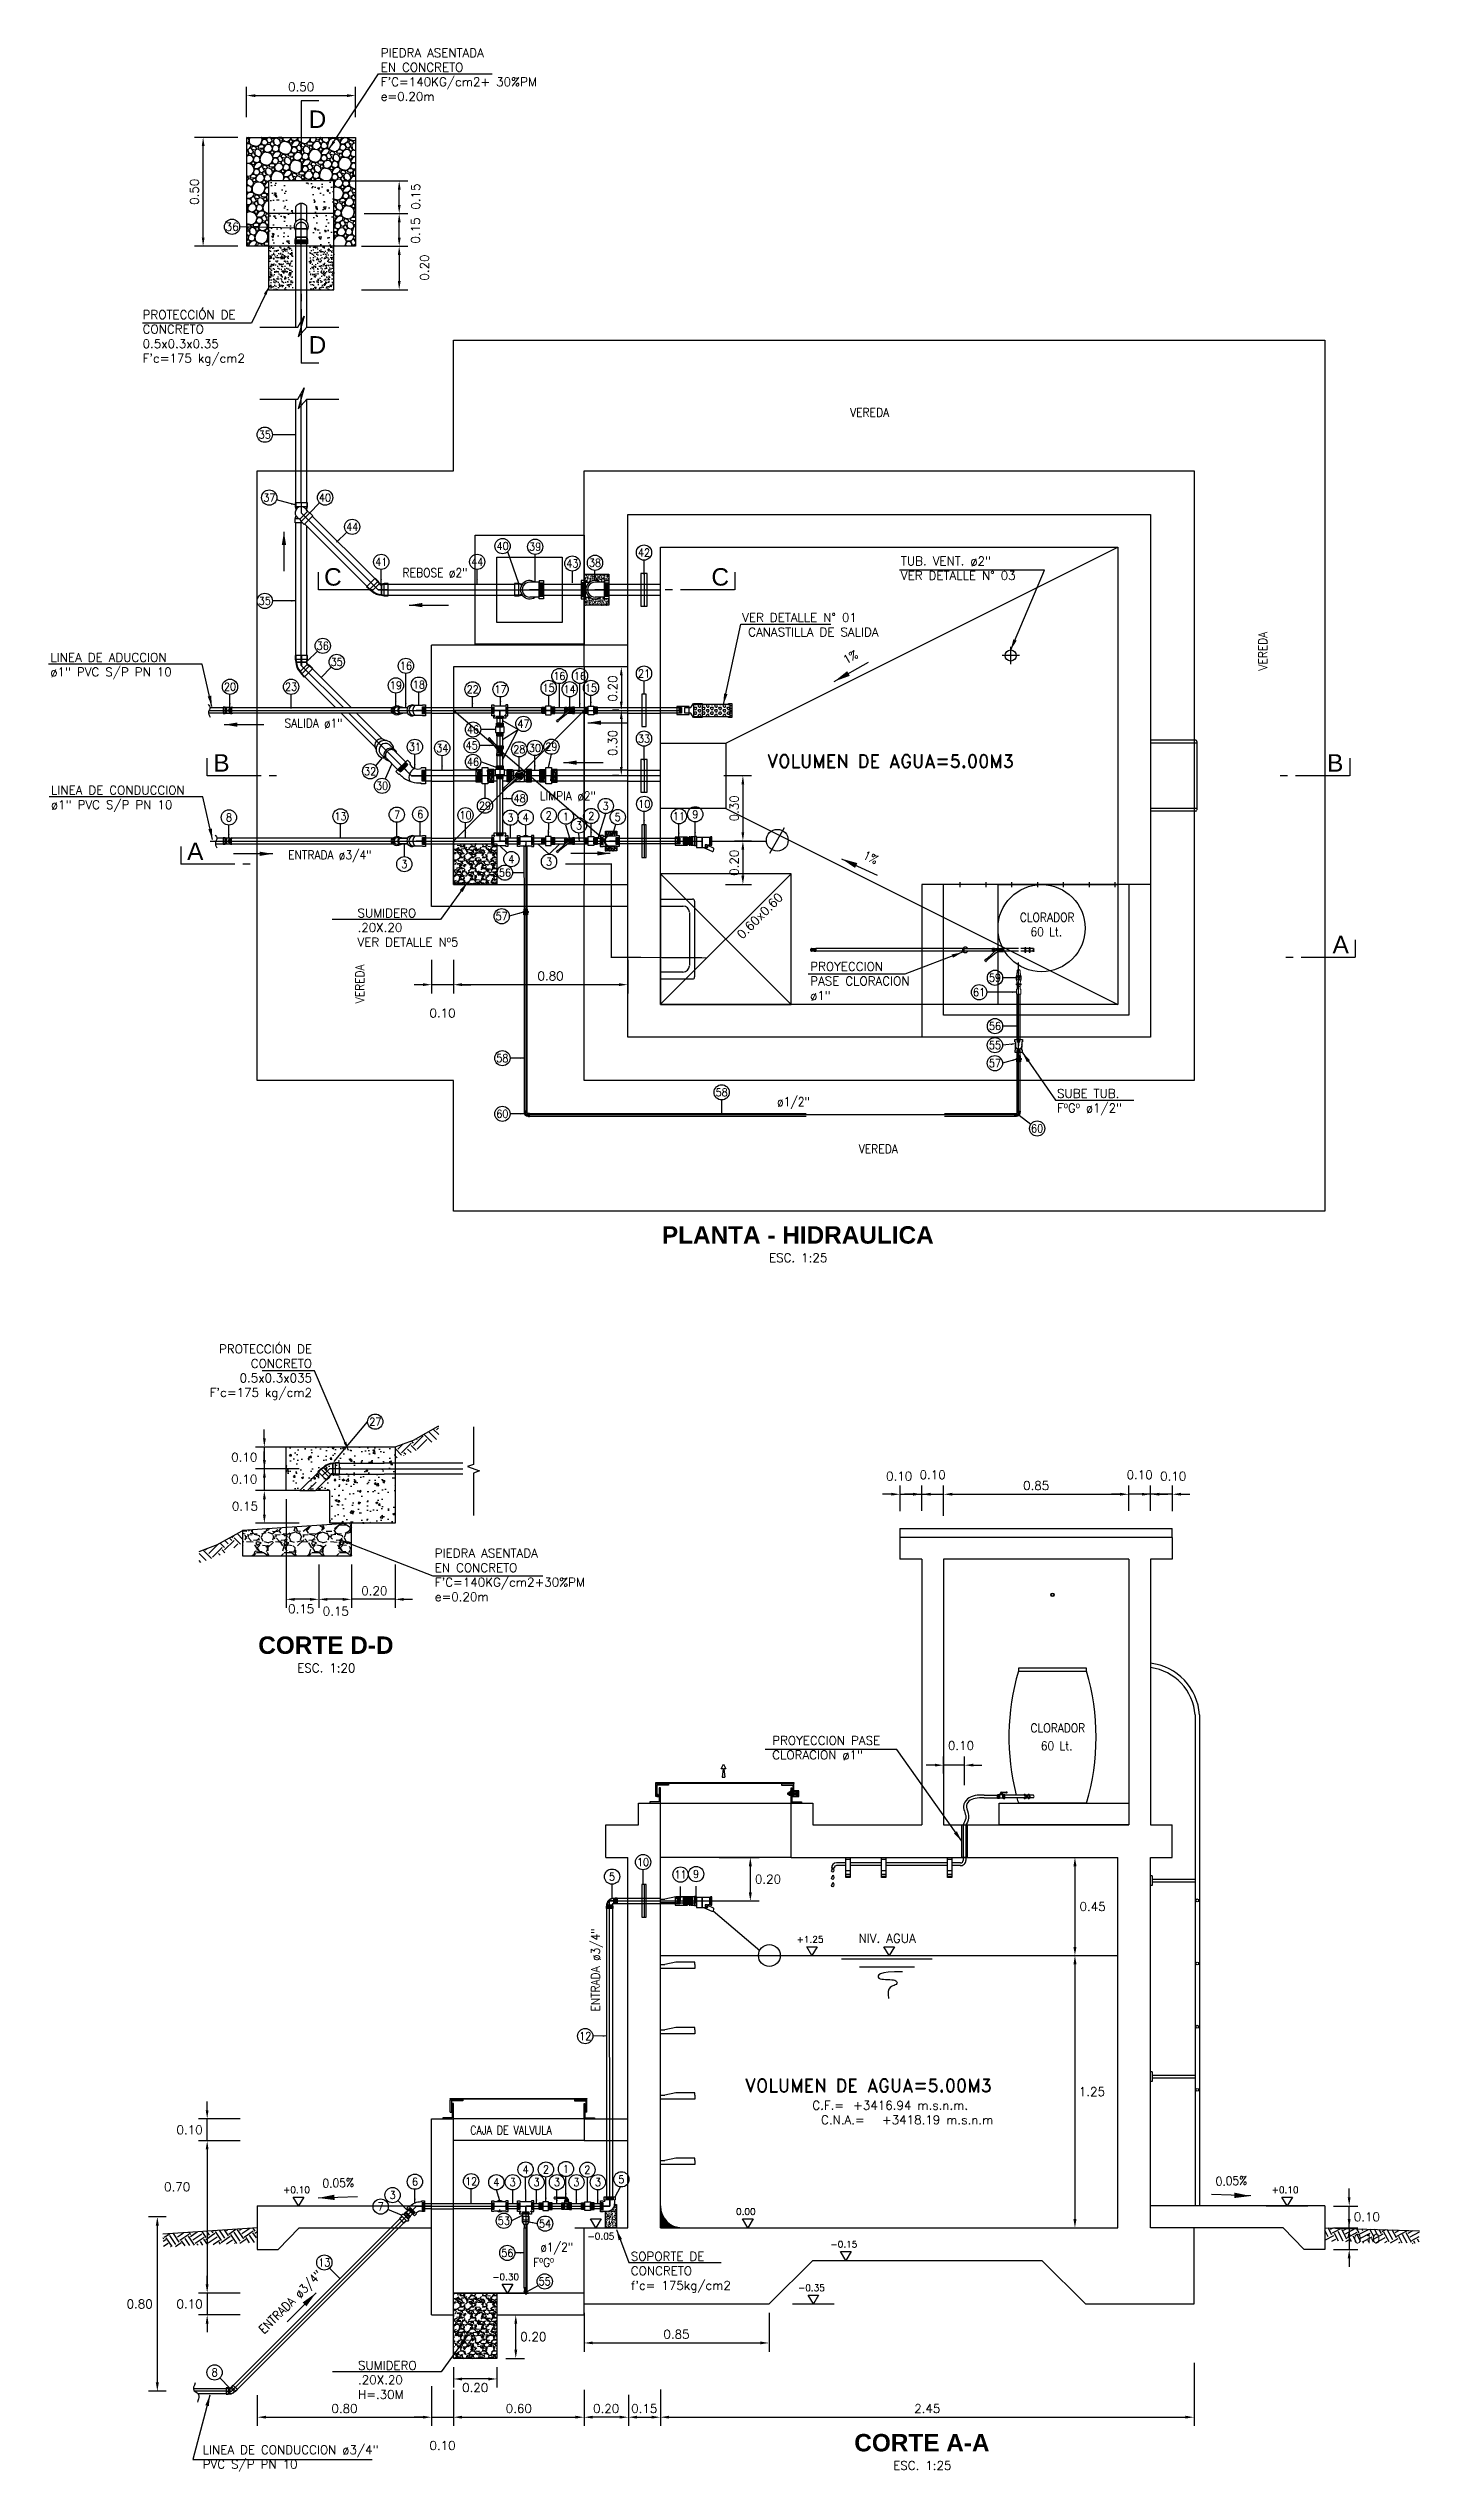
# Model space of a CAD drawing. Header units: metres. Extents: x -90 to 2507, y -28 to 972.
# Drawn here: x 149.24 to 155.53, y 188.71 to 199.84 of the extents above; entities that cross this region are included whole.
import ezdxf
from ezdxf.enums import TextEntityAlignment as Align

# ---------------------------------------------------------------- set-up
doc = ezdxf.new("R2010")
doc.units = ezdxf.units.M
for name, pattern in [('CENTER', [50.8, 31.75, -6.35, 6.35, -6.35]), ('DASHED', [19.05, 12.7, -6.35]), ('HIDDEN', [9.525, 6.35, -3.175]), ('HIDDEN2', [0.1875, 0.125, -0.0625])]:
    doc.linetypes.add(name, pattern=pattern)
for name, color, linetype in [('A-EQUIPOS', 1, 'Continuous'), ('A-MURO', 6, 'Continuous'), ('A-NIVEL DE TERRENO NATURAL', 34, 'Continuous'), ('A-NIVELES', 7, 'Continuous'), ('A-PISO', 9, 'Continuous'), ('A-PROYECCION DE TECHO', 9, 'HIDDEN'), ('A-PUERTA', 2, 'Continuous'), ('C-CASCO-01', 1, 'Continuous'), ('G-achurado', 9, 'Continuous'), ('G-acotado', 8, 'Continuous'), ('G-ejes', 9, 'CENTER'), ('G-proyecciones', 2, 'HIDDEN'), ('G-SIMBOLOGIA', 2, 'Continuous'), ('G-textos-notas', 7, 'Continuous'), ('G-textos-subtitulo', 3, 'Continuous'), ('G-textos-titulos', 4, 'Continuous'), ('S - VALVULA COMPUERTA', 2, 'Continuous'), ('S-TUBERIAS-NUEVAS', 3, 'Continuous'), ('S-TUBERIAS-NUEVAS-2', 8, 'Continuous')]:
    doc.layers.add(name, color=color, linetype=linetype)
doc.styles.add('01COTAS', font='romans.shx')
doc.styles.add('20-NOTAS', font='romans.shx', dxfattribs={"height": 0.04})
doc.styles.add('20-SUBTITULO', font='romand.shx', dxfattribs={"height": 0.06})
doc.styles.add('20-TITULO', font='arialbd.ttf', dxfattribs={"height": 0.08})
doc.styles.add('ARIAL', font='arial.ttf', dxfattribs={"height": 1})
doc.styles.add('ROMANS', font='romans.shx')
doc.dimstyles.new('DIM-10-CORTE', dxfattribs={"dimscale": 0.01, "dimtxt": 2, "dimasz": 2, "dimexe": 2, "dimexo": 2, "dimgap": 1, "dimtad": 1, "dimtih": 1, "dimtoh": 1, "dimdsep": 46, "dimtxsty": '01COTAS', "dimcen": 25, "dimclrd": 256, "dimclre": 256, "dimclrt": 7, "dimadec": 0, "dimazin": 0, "dimtfac": 1, "dimtmove": 2, "dimatfit": 3, "dimfxl": 1, "dimtolj": 1, "dimtzin": 0, "dimarcsym": 0})
doc.dimstyles.new('DIM-20-CORTE', dxfattribs={"dimscale": 0.02, "dimtxt": 2, "dimasz": 2, "dimexe": 2, "dimexo": 2, "dimgap": 1, "dimtad": 2, "dimtih": 1, "dimtoh": 1, "dimzin": 1, "dimdsep": 46, "dimtxsty": '01COTAS', "dimcen": 25, "dimclrd": 9, "dimclre": 9, "dimclrt": 7, "dimadec": 0, "dimazin": 0, "dimtfac": 1, "dimtmove": 2, "dimatfit": 3, "dimfxl": 1, "dimtolj": 1, "dimtzin": 0, "dimarcsym": 0})
doc.dimstyles.new('DIM-20-PLANTA', dxfattribs={"dimscale": 0.02, "dimtxt": 2, "dimasz": 2, "dimexe": 2, "dimexo": 2, "dimgap": 1, "dimtad": 1, "dimzin": 1, "dimdsep": 46, "dimtxsty": '01COTAS', "dimcen": 25, "dimclrd": 9, "dimclre": 9, "dimclrt": 7, "dimadec": 0, "dimazin": 0, "dimtfac": 1, "dimtmove": 2, "dimatfit": 3, "dimfxl": 1, "dimtolj": 1, "dimtzin": 0, "dimarcsym": 0})
doc.dimstyles.new('DIM-50-PLANTA', dxfattribs={"dimscale": 0.05, "dimtxt": 2, "dimasz": 2, "dimexe": 2, "dimexo": 2, "dimgap": 1, "dimtad": 1, "dimdec": 0, "dimlfac": 1000, "dimtxsty": '01COTAS', "dimcen": 25, "dimclrd": 9, "dimclre": 9, "dimclrt": 7, "dimadec": 0, "dimazin": 0, "dimtfac": 1, "dimtdec": 0, "dimtmove": 2, "dimatfit": 3, "dimfxl": 1, "dimtolj": 1, "dimtzin": 0, "dimarcsym": 0})
pattern_1 = [(85, (139.050855, 191.1029393), (-0.0047443772, 0.0004150792), [])]
pattern_2 = [(90, (-74.2591918, -94.1046333), (-0.00208889094, 4e-19), [])]
pattern_3 = [(90, (77.1705559, 102.0961558), (-0.00208889094, 4e-19), [])]
pattern_4 = [(180, (-12.13472, 8.326416), (-9e-19, -0.0041776316), [])]
pattern_5 = [(90, (-65.1460439, -83.2448491), (-0.001838157894, 4e-19), [])]
pattern_6 = [(90, (-74.2218328, -94.0796334), (-0.00208889094, 4e-19), [])]
pattern_7 = [(85, (-12.349478, -5.377824), (-0.00474437725, 0.000415079225), [])]

msp = doc.modelspace()

# ---------------------------------------------------------------- texts
at = {"color": 8, "linetype": 'HIDDEN', "ltscale": 0.5, "style": '01COTAS', "width": 0.9}
for s, p in [('CLORADOR', (153.9491, 195.8304)), ('60 Lt.', (153.8931, 195.7642))]:
    msp.add_text(s, height=0.04, dxfattribs=at).set_placement(p, align=Align.RIGHT)
at = {"layer": 'A-NIVELES', "linetype": 'HIDDEN', "lineweight": 13, "ltscale": 0.5, "char_height": 0.04, "style": '01COTAS'}
for s, width, gutter_width, heights, insert, attachment_point in [('\\pxi-3,l5,t1;TUB. VENT. ø2"\\PVER DETALLE N° 03', 1.229619, 10, [0.2712], (153.0723, 197.5067), 1), ('\\pxi-3,l5,t1;VER DETALLE N° 01\\P CANASTILLA DE SALIDA', 1.229619, 10, [0.2712], (152.3436, 197.2472), 1), ('\\pxi-5,l5,ql,t1;LINEA DE ADUCCION \\Pø1" PVC S/P PN 10', 1.229619, 10, [0.2712], (149.2481, 197.0639), 1), ('\\pxi-5,l5,ql,t1;LINEA DE CONDUCCION \\Pø1" PVC S/P PN 10', 1.229619, 10, [0.2712], (149.2509, 196.4543), 1), ('\\pxi-5,l5,ql,t1;SUMIDERO \\P.20X.20\\PVER DETALLE Nº5', 0.908792, 10, [0.3747], (150.6579, 195.8901), 1), ('\\pxi-3,l5,ql,t1;PROYECCION\\PPASE CLORACION\\Pø1" ', 1.334472, 10, [0.1932], (153.9902, 195.6447), 3), ('\\pxi-3,l5,t1;SUBE TUB. \\PFºGº ø1/2"', 1.229619, 10, [0.2712], (153.7887, 195.0616), 1), ('\\pxi-3,l5,ql,t1;PROYECCION PASE \\PCLORACION ø1"', 1.229619, 10, [0.1321], (153.7109, 192.0908), 3), ('\\pxi-4,l4,t4;C.F.=^I +3416.94 m.s.n.m.\\P\\pi-3;C.N.A.=^I+3418.19 m.s.n.m', 1.229619, 10, [0.2712], (152.7454, 190.4154), 1), ("\\pxi-3,l5,ql,t1;SOPORTE DE \\PCONCRETO \\Pf'c= 175kg/cm2", 1.231801, 10, [0.2494], (153.0641, 189.7219), 3), ('\\pxi-5,l5,ql,t1;SUMIDERO \\P.20X.20\\PH=.30M', 0.409094, 0, [0.2852], (150.6601, 189.2211), 1), ('\\pxi-3,l5,ql,t1;LINEA DE CONDUCCION ø3/4"\\PPVC S/P PN 10', 1.231801, 10, [0.2494], (151.0989, 188.8338), 3)]:
    msp.add_mtext_dynamic_manual_height_columns(s, width=width, gutter_width=gutter_width, heights=heights, dxfattribs=dict(at, insert=insert, attachment_point=attachment_point))
at = {"layer": 'A-NIVELES', "linetype": 'HIDDEN', "lineweight": 13, "ltscale": 0.5, "insert": (152.3954, 195.7765), "char_height": 0.04, "attachment_point": 1, "rotation": 45, "style": '01COTAS'}
msp.add_mtext_dynamic_manual_height_columns('0.60x0.60', width=0.912003, gutter_width=10, heights=[0], dxfattribs=at)
at = {"layer": 'G-textos-notas'}
for s, height, style, p in [('36', 0.036, '01COTAS', (150.0819, 199.0213)), ('ESC. 1:25', 0.04, '20-NOTAS', (152.6806, 194.2872)), ('ESC. 1:20', 0.04, '20-NOTAS', (150.5146, 192.4035)), ('ESC. 1:25', 0.04, '20-NOTAS', (153.2504, 188.7414))]:
    msp.add_text(s, height=height, dxfattribs=dict(at, style=style)).set_placement(p, align=Align.MIDDLE)
at = {"layer": 'G-textos-notas', "color": 7, "style": '01COTAS', "width": 0.9}
for s, p in [('VEREDA', (153.0979, 198.1489)), ('REBOSE ø2"', (151.1625, 197.4131)), ('SALIDA ø1"', (150.5897, 196.7218)), ('LIMPIA ø2"', (151.7517, 196.388)), ('ENTRADA ø3/4"', (150.7223, 196.1169)), ('ø1/2"', (152.7342, 194.9841)), ('VEREDA', (153.1378, 194.7668)), ('CLORADOR', (153.9986, 192.1081)), ('60 Lt.', (153.9402, 192.0259)), ('ø1/2"', (151.6476, 189.7244)), ('FºGº', (151.5589, 189.654))]:
    msp.add_text(s, height=0.04, dxfattribs=at).set_placement(p, align=Align.RIGHT)
at = {"layer": 'G-textos-notas', "style": '01COTAS', "width": 0.9}
for s, p in [('35', (150.2323, 198.0667)), ('37', (150.2527, 197.7777)), ('40', (150.509, 197.7777)), ('44', (150.6333, 197.6437)), ('41', (150.7668, 197.4829)), ('44', (151.2072, 197.4829)), ('40', (151.3237, 197.5552)), ('39', (151.4732, 197.5522)), ('38', (151.7479, 197.4784)), ('42', (151.9729, 197.5253)), ('43', (151.6441, 197.4753)), ('35', (150.2323, 197.3033)), ('36', (150.4985, 197.097)), ('35', (150.5624, 197.0232)), ('16', (150.88, 197.0054)), ('16', (151.5845, 196.9584)), ('16', (151.679, 196.9589)), ('21', (151.9729, 196.9701)), ('20', (150.0725, 196.9092)), ('23', (150.3531, 196.9092)), ('19', (150.8339, 196.9154)), ('18', (150.9393, 196.919)), ('22', (151.1861, 196.8973)), ('17', (151.3144, 196.8973)), ('15', (151.5353, 196.9041)), ('14', (151.6318, 196.8976)), ('15', (151.7295, 196.9041)), ('46', (151.1882, 196.713)), ('47', (151.4196, 196.7388)), ('31', (150.9212, 196.6333)), ('34', (151.0467, 196.6272)), ('45', (151.1823, 196.6395)), ('28', (151.4003, 196.622)), ('30', (151.4721, 196.6282)), ('29', (151.548, 196.634)), ('33', (151.9729, 196.6711)), ('32', (150.7158, 196.5211)), ('46', (151.1882, 196.5642)), ('30', (150.7707, 196.4543)), ('48', (151.4022, 196.3967)), ('10', (151.974, 196.3711)), ('8', (150.0675, 196.3092)), ('13', (150.5797, 196.3141)), ('7', (150.8398, 196.3214)), ('6', (150.9456, 196.3238)), ('10', (151.1535, 196.3195)), ('29', (151.243, 196.3632)), ('3', (151.3598, 196.3081)), ('4', (151.4298, 196.3088)), ('2', (151.5358, 196.3184)), ('1', (151.6144, 196.313)), ('3', (151.6742, 196.2723)), ('2', (151.7306, 196.3157)), ('3', (151.7972, 196.3618)), ('5', (151.8522, 196.3106)), ('11', (152.1333, 196.3148)), ('9', (152.208, 196.3235)), ('3', (150.8726, 196.0946)), ('56', (151.3343, 196.0555)), ('4', (151.3642, 196.1179)), ('3', (151.5369, 196.1062)), ('57', (151.3197, 195.8555)), ('61', (153.5111, 195.5066)), ('59', (153.584, 195.5728)), ('55', (153.5835, 195.2634)), ('56', (153.584, 195.3511)), ('58', (151.3228, 195.2037)), ('57', (153.5835, 195.1806)), ('58', (152.3294, 195.0468)), ('60', (151.3229, 194.9482)), ('60', (153.7775, 194.8807)), ('27', (150.7393, 193.5346)), ('10', (151.9686, 191.5122)), ('5', (151.8262, 191.4455)), ('11', (152.1404, 191.4549)), ('9', (152.2121, 191.4573)), ('12', (151.7032, 190.7131)), ('6', (150.9214, 190.0446)), ('12', (151.1793, 190.0466)), ('4', (151.2951, 190.0422)), ('3', (151.3705, 190.0422)), ('4', (151.4295, 190.1004)), ('3', (151.4796, 190.0422)), ('2', (151.5228, 190.1008)), ('3', (151.5734, 190.0422)), ('1', (151.6147, 190.103)), ('3', (151.6629, 190.0422)), ('2', (151.7131, 190.0993)), ('3', (151.7612, 190.0422)), ('5', (151.869, 190.0554)), ('7', (150.7641, 189.9304)), ('3', (150.8187, 189.9832)), ('53', (151.3295, 189.8651)), ('54', (151.5188, 189.8521)), ('56', (151.3454, 189.7176)), ('13', (150.5055, 189.6736)), ('55', (151.5172, 189.5867)), ('8', (150.0018, 189.1688))]:
    msp.add_text(s, height=0.036, dxfattribs=at).set_placement(p, align=Align.MIDDLE)
at = {"layer": 'G-textos-notas', "color": 7, "style": '01COTAS', "width": 0.9}
for s, rotation, p in [('VEREDA', 90, (154.8328, 197.162)), ('1%%%', 29.44859, (152.9599, 197.0451)), ('1%%%', 335.28468, (153.0362, 196.0929)), ('VEREDA', 90, (150.6883, 195.6344)), ('ENTRADA ø3/4"', 90, (151.7702, 191.208)), ('0.05%%%', 1.74342, (150.6423, 190.0214)), ('0.05%%%', 1.74342, (154.7423, 190.0306)), ('ENTRADA ø3/4" ', 45, (150.5167, 189.6313))]:
    msp.add_text(s, height=0.04, rotation=rotation, dxfattribs=at).set_placement(p, align=Align.RIGHT)
at = {"layer": 'G-textos-notas', "color": 7, "char_height": 0.04, "style": '01COTAS'}
for s, insert, width, attachment_point in [("PIEDRA ASENTADA \\PEN CONCRETO  \\PF'C=140KG/cm2+ 30%PM \\Pe=0.20m", (150.7645, 199.8402), 1.189735, 1), ("PROTECCIÓN DE CONCRETO 0.5x0.3x0.35 F'c=175 kg/cm2", (149.6714, 198.6378), 0.624047, 1), ("PROTECCIÓN DE CONCRETO 0.5x0.3x035 F'c=175 kg/cm2", (150.449, 193.8884), 0.624047, 3), ("\\pxql;PIEDRA ASENTADA \\PEN CONCRETO \\PF'C=140KG/cm2+30%PM \\Pe=0.20m", (152.3656, 192.9506), 1.35301, 3)]:
    msp.add_mtext(s, dxfattribs=dict(at, insert=insert, width=width, attachment_point=attachment_point))
at = {"layer": 'G-textos-subtitulo', "style": '20-SUBTITULO'}
for p in [(152.5371, 196.5376), (152.4356, 190.4564)]:
    msp.add_text('VOLUMEN DE AGUA=5.00M3', height=0.06, dxfattribs=at).set_placement(p)
at = {"layer": 'G-textos-subtitulo', "insert": (151.1751, 190.3016), "char_height": 0.04, "width": 1.331329, "attachment_point": 1, "style": '20-SUBTITULO'}
msp.add_mtext('{\\W0.8;CAJA DE VALVULA }', dxfattribs=at)
at = {"layer": 'G-textos-titulos', "style": '20-TITULO'}
for s, p in [('PLANTA - HIDRAULICA', (152.6788, 194.3921)), ('CORTE D-D', (150.5127, 192.5084)), ('CORTE A-A', (153.2485, 188.8463))]:
    msp.add_text(s, height=0.08, dxfattribs=at).set_placement(p, align=Align.MIDDLE)

# ---------------------------------------------------------------- blocks, each defined once
blk = doc.blocks.new('NIVEL-CORTE')
at = {"color": 1}
blk.add_line((-4.79, 0), (4.79, 0), dxfattribs=at)
blk.add_lwpolyline([(0, 0), (-1.22, 2.01), (1.22, 2.01), (0, 0)])
at = {"style": 'ROMANS'}
blk.add_attdef('+1.50', text='', height=2, dxfattribs=at).set_placement((-0.45, 2.95), align=Align.CENTER)
blk = doc.blocks.new('*D489')
at = {"layer": 'Defpoints', "color": 0, "transparency": 16777216}
for p in [(150.159, 190.233), (149.968, 189.533), (150.159, 189.533)]:
    blk.add_point(p, dxfattribs=at)
at = {"layer": 'G-acotado', "color": 9, "lineweight": -2, "transparency": 16777216}
for p, q in [((150.119, 190.233), (149.928, 190.233)), ((149.968, 190.193), (149.968, 189.573)), ((150.119, 189.533), (149.928, 189.533))]:
    blk.add_line(p, q, dxfattribs=at)
at = {"layer": 'G-acotado', "color": 9, "transparency": 16777216}
for points in [[(149.961, 190.193), (149.974, 190.193), (149.968, 190.233)], [(149.961, 189.573), (149.974, 189.573), (149.968, 189.533)]]:
    blk.add_solid(points, dxfattribs=at)
at = {"layer": 'G-acotado', "color": 7, "transparency": 16777216, "insert": (149.83, 190.021), "char_height": 0.04, "attachment_point": 5, "style": '01COTAS'}
blk.add_mtext('\\A1;0.70', dxfattribs=at)
blk = doc.blocks.new('UNION UNIV 2PUL')
h = blk.add_hatch()
h.set_pattern_fill('ANSI31', color=8, scale=0.001974, angle=40)
h.set_pattern_definition([(85, (0.0084964, 0.017595), (-0.0062426, 0.00054616), [])])
h.paths.add_polyline_path([(-0.08, 0.025), (-0.054, 0.025), (-0.054, -0.025), (-0.08, -0.025)])
h = blk.add_hatch()
h.set_pattern_fill('ANSI31', color=8, scale=0.001974, angle=40)
h.set_pattern_definition([(85, (-0.004609, 0.017595), (-0.0062426, 0.00054616), [])])
h.paths.add_polyline_path([(-0.001, 0.025), (-0.029, 0.025), (-0.029, -0.025), (-0.001, -0.025)])
at = {"color": 3}
for points in [[(-0.053, -0.029), (-0.08, -0.029), (-0.08, 0.029), (-0.053, 0.029)], [(-0.027, -0.029), (0, -0.029), (0, 0.029), (-0.027, 0.029)]]:
    blk.add_lwpolyline(points, dxfattribs=at)
at = {"color": 8}
blk.add_lwpolyline([(-0.08, -0.025), (-0.053, -0.025), (-0.053, 0.025), (-0.08, 0.025)], dxfattribs=at)
at = {"color": 3}
blk.add_lwpolyline([(-0.027, -0.038), (-0.053, -0.038), (-0.053, 0.038), (-0.027, 0.038)], close=True, dxfattribs=at)
at = {"color": 8, "linetype": 'DASHED', "ltscale": 0.05}
blk.add_lwpolyline([(0, -0.025), (-0.027, -0.025), (-0.027, 0.025), (0, 0.025)], dxfattribs=at)
blk = doc.blocks.new('UNION UNIVERSAL 1pulg')
h = blk.add_hatch()
h.set_pattern_fill('ANSI31', color=8, scale=0.001023, angle=40)
h.set_pattern_definition([(85, (0.01669, 0.0090544), (-0.00323423, 0.00028296), [])])
h.paths.add_polyline_path([(-0.029, 0.013), (-0.013, 0.013), (-0.013, -0.013), (-0.029, -0.013)])
h = blk.add_hatch()
h.set_pattern_fill('ANSI31', color=8, scale=0.001023, angle=40)
h.set_pattern_definition([(85, (0.027971, 0.0090544), (-0.00323423, 0.00028296), [])])
h.paths.add_polyline_path([(0.03, 0.013), (0.013, 0.013), (0.013, -0.013), (0.03, -0.013)])
at = {"color": 3}
for points in [[(-0.013, -0.015), (-0.029, -0.015), (-0.029, 0.015), (-0.013, 0.015)], [(0.013, -0.015), (0.03, -0.015), (0.03, 0.015), (0.013, 0.015)]]:
    blk.add_lwpolyline(points, dxfattribs=at)
at = {"color": 8}
blk.add_lwpolyline([(-0.029, -0.013), (-0.013, -0.013), (-0.013, 0.013), (-0.029, 0.013)], dxfattribs=at)
at = {"color": 3}
blk.add_lwpolyline([(0.013, -0.02), (-0.013, -0.02), (-0.013, 0.02), (0.013, 0.02)], close=True, dxfattribs=at)
at = {"color": 8, "linetype": 'DASHED', "ltscale": 0.05}
blk.add_lwpolyline([(0.03, -0.013), (0.013, -0.013), (0.013, 0.013), (0.03, 0.013)], dxfattribs=at)
blk = doc.blocks.new('VALV ESF 1pulg')
h = blk.add_hatch()
h.set_pattern_fill('ANSI31', color=8, scale=0.000988916, angle=40)
h.set_pattern_definition([(85, (0.030146, 0.0088323), (-0.00312786, 0.00027365), [])])
h.paths.add_polyline_path([(-0.021, -0.013), (-0.013, -0.005), (-0.013, 0.013), (-0.022, 0.013), (-0.022, -0.013)])
h = blk.add_hatch()
h.set_pattern_fill('ANSI31', color=8, scale=0.000988916, angle=40)
h.set_pattern_definition([(85, (0.0292472, 0.0088323), (-0.00312786, 0.00027365), [])])
h.paths.add_polyline_path([(0.023, 0.013), (0.013, 0.013), (0.013, -0.013), (0.023, -0.013)])
at = {"color": 3}
for p, q in [((-0.007, 0), (-0.05, -0.04)), ((-0.023, -0.014), (-0.023, 0.015)), ((-0.023, 0.015), (-0.013, 0.015)), ((-0.013, 0.015), (-0.007, 0.013)), ((0.013, 0.015), (0.007, 0.013)), ((0.022, 0.015), (0.013, 0.015)), ((0.022, -0.015), (0.022, 0.015)), ((-0.047, -0.043), (-0.05, -0.04)), ((-0.001, -0.007), (-0.047, -0.043)), ((0.004, -0.013), (0.005, -0.013)), ((0.013, -0.015), (0.022, -0.015))]:
    blk.add_line(p, q, dxfattribs=at)
at = {"color": 8}
for points in [[(-0.013, -0.005), (-0.013, 0.013), (-0.022, 0.013)], [(0, 0.013), (0, -0.013)], [(0.023, -0.013), (0.013, -0.013), (0.013, 0.013), (0.023, 0.013)], [(-0.022, -0.013), (-0.021, -0.013)]]:
    blk.add_lwpolyline(points, dxfattribs=at)
at = {"color": 3}
for points in [[(-0.023, 0.005), (-0.013, 0.005)], [(-0.013, -0.005), (-0.013, 0.015)], [(0.007, 0.013), (-0.007, 0.013)], [(-0.007, 0), (-0.007, 0.013)], [(0.007, -0.013), (0.013, -0.015), (0.013, 0.015)], [(0.007, 0.001), (0.007, 0.013)], [(0.022, 0.005), (0.013, 0.005)], [(-0.056, -0.053), (-0.061, -0.047)], [(-0.023, -0.005), (-0.013, -0.005)], [(-0.007, -0.013), (-0.009, -0.014)], [(-0.008, -0.013), (0.007, -0.013), (0.007, -0.013)], [(-0.007, -0.012), (-0.007, -0.013)], [(0.007, -0.001), (0.007, -0.013)], [(0.022, -0.005), (0.013, -0.005)]]:
    blk.add_lwpolyline(points, dxfattribs=at)
blk.add_lwpolyline([(-0.003, 0), (-0.002, 0.003), (0.002, 0.003), (0.003, 0), (0.002, -0.003), (-0.002, -0.003)], close=True, dxfattribs=at)
for radius in [0.00536, 0.00409, 0.00262, 0.00153]:
    blk.add_circle((0, 0), radius, dxfattribs=at)
for centre, radius, start, end in [((0, 0), 0.00751, 261.7126, 179.5127), ((-0.023, -0.097), 0.0626, 115.1737, 127.127), ((-0.099, -0.008), 0.0626, 314.0984, 326.0517)]:
    blk.add_arc(centre, radius, start, end, dxfattribs=at)
blk = doc.blocks.new('VALV FLOT ACCES 1 PULG')
at = {"layer": 'S-TUBERIAS-NUEVAS'}
for points in [[(0.022, 0.013), (0, 0.013), (0, -0.013), (0.022, -0.013)], [(0.028, 0.015), (0.022, 0.015), (0.022, -0.015), (0.028, -0.015)], [(0.032, 0.019), (0.028, 0.019), (0.028, -0.019), (0.032, -0.019)], [(0.036, 0.012), (0.032, 0.012), (0.032, -0.012), (0.036, -0.012)], [(0.041, 0.019), (0.036, 0.019), (0.036, -0.019), (0.041, -0.019)], [(0.053, 0.019), (0.041, 0.019), (0.041, -0.019), (0.053, -0.019)], [(0.062, 0.021), (0.053, 0.021), (0.053, -0.021), (0.062, -0.021)], [(0.087, 0.016), (0.062, 0.016), (0.062, -0.03), (0.087, -0.03)], [(0.126, 0.016), (0.122, 0.016), (0.122, -0.017), (0.126, -0.017)], [(0.132, 0.019), (0.126, 0.019), (0.126, -0.019), (0.132, -0.019)], [(0.11, -0.018), (0.102, -0.018), (0.102, -0.026), (0.11, -0.026)]]:
    blk.add_lwpolyline(points, close=True, dxfattribs=at)
for points in [[(0.002, 0.013), (0.001, -0.013)], [(0.005, 0.013), (0.004, -0.013)], [(0.008, 0.013), (0.007, -0.013)], [(0.011, 0.013), (0.01, -0.013)], [(0.014, 0.013), (0.013, -0.013)], [(0.114, 0.016), (0.087, 0.016), (0.087, -0.03), (0.114, -0.03), (0.114, -0.017)], [(0.114, -0.017), (0.122, -0.017), (0.122, 0.016), (0.114, 0.016)]]:
    blk.add_lwpolyline(points, dxfattribs=at)
blk.add_lwpolyline([(0.094, -0.03), (0.132, -0.047, 0.414214), (0.139, -0.045), (0.141, -0.039, 0.414214), (0.139, -0.033), (0.114, -0.021)], format="xyb", dxfattribs=at)
blk = doc.blocks.new('*D320')
at = {"color": 9, "lineweight": -2, "transparency": 16777216}
for p, q in [((151.098, 195.656), (151.098, 195.501)), ((151.898, 195.656), (151.898, 195.501)), ((151.858, 195.541), (151.138, 195.541))]:
    blk.add_line(p, q, dxfattribs=at)
at = {"color": 9, "transparency": 16777216}
for points in [[(151.138, 195.548), (151.138, 195.535), (151.098, 195.541)], [(151.858, 195.548), (151.858, 195.535), (151.898, 195.541)]]:
    blk.add_solid(points, dxfattribs=at)
at = {"layer": 'Defpoints', "color": 0, "transparency": 16777216}
for p in [(151.098, 195.696), (151.898, 195.696), (151.098, 195.541)]:
    blk.add_point(p, dxfattribs=at)
at = {"color": 7, "transparency": 16777216, "insert": (151.544, 195.581), "char_height": 0.04, "attachment_point": 5, "style": '01COTAS'}
blk.add_mtext('\\A1;0.80', dxfattribs=at)
blk = doc.blocks.new('VALV ESF 1pulg ELEV')
h = blk.add_hatch()
h.set_pattern_fill('ANSI31', color=8, scale=0.000988916, angle=40)
h.set_pattern_definition([(85, (0.030135, 0.0088626), (-0.00312786, 0.00027365), [])])
h.paths.add_polyline_path([(-0.022, 0.013), (-0.012, 0.013), (-0.012, -0.012), (-0.022, -0.012)])
h = blk.add_hatch()
h.set_pattern_fill('ANSI31', color=8, scale=0.000988916, angle=40)
h.set_pattern_definition([(85, (0.0292365, 0.0088626), (-0.00312786, 0.00027365), [])])
h.paths.add_polyline_path([(0.022, 0.013), (0.013, 0.013), (0.013, -0.012), (0.022, -0.012)])
at = {"color": 3}
for p, q in [((-0.047, 0.036), (-0.047, 0.04)), ((0, 0.04), (-0.047, 0.04)), ((-0.047, 0.037), (-0.047, 0.037)), ((-0.004, 0.036), (-0.047, 0.036)), ((-0.022, 0.015), (-0.013, 0.015)), ((-0.022, -0.015), (-0.022, 0.015)), ((-0.013, 0.015), (-0.008, 0.013)), ((-0.008, 0.008), (-0.013, 0.008)), ((0.01, 0.023), (-0.01, 0.023)), ((-0.01, 0.021), (0.01, 0.021)), ((0.01, 0.021), (-0.01, 0.021)), ((0.006, 0.033), (-0.006, 0.033)), ((0.004, 0.036), (0.004, 0.036)), ((0.013, 0.015), (0.007, 0.013)), ((0.007, 0.008), (0.013, 0.008)), ((0.022, 0.015), (0.013, 0.015)), ((0.022, -0.015), (0.022, 0.015)), ((-0.013, -0.015), (-0.022, -0.015)), ((-0.008, -0.008), (-0.013, -0.008)), ((0.004, -0.013), (0.005, -0.013)), ((0.007, -0.008), (0.013, -0.008)), ((0.013, -0.015), (0.022, -0.015))]:
    blk.add_line(p, q, dxfattribs=at)
at = {"color": 8}
for points in [[(-0.022, -0.012), (-0.013, -0.012), (-0.013, 0.013), (-0.022, 0.013)], [(0, 0.013), (0, -0.013)], [(0.022, -0.012), (0.013, -0.012), (0.013, 0.013), (0.022, 0.013)]]:
    blk.add_lwpolyline(points, dxfattribs=at)
at = {"color": 3}
for points in [[(-0.022, 0.005), (-0.013, 0.005)], [(-0.008, -0.013), (-0.013, -0.015), (-0.013, 0.015)], [(-0.008, 0.013), (0.007, 0.013)], [(-0.008, -0.013), (-0.008, 0.013)], [(-0.006, 0.028), (-0.006, 0.033), (-0.004, 0.036), (0.004, 0.036), (0.006, 0.033), (0.006, 0.028)], [(0.007, -0.013), (0.013, -0.015), (0.013, 0.015)], [(0.007, -0.013), (0.007, 0.013)], [(0.022, 0.005), (0.013, 0.005)], [(-0.022, -0.005), (-0.013, -0.005)], [(-0.008, -0.013), (0.007, -0.013), (0.007, -0.013)], [(0.022, -0.005), (0.013, -0.005)]]:
    blk.add_lwpolyline(points, dxfattribs=at)
for points in [[(-0.013, -0.005), (-0.013, 0.015)], [(-0.008, 0.013), (0.007, 0.013)], [(0.007, 0.013), (-0.008, 0.013)]]:
    blk.add_lwpolyline(points)
blk.add_lwpolyline([(0.01, 0.014, -0.110129), (0.01, 0.015), (0.01, 0.021), (0.01, 0.023), (0.007, 0.028), (-0.008, 0.028), (-0.01, 0.023), (-0.01, 0.021), (-0.01, 0.015, -0.110129), (-0.01, 0.014)], format="xyb", dxfattribs=at)
for centre, radius, start, end in [((-0.054, 0.038), 0.00467, 124.3129, 235.6871), ((-0.06, 0.001), 0.0407, 71.4727, 84.4006), ((-0.06, 0.074), 0.0407, 275.5994, 288.5273), ((0, 0.036), 0.00366, 0.9999, 95.2879)]:
    blk.add_arc(centre, radius, start, end, dxfattribs=at)
blk = doc.blocks.new('codo1pulg')
at = {"color": 8}
for p in [(0.035, 0), (0, -0.035)]:
    blk.add_line(p, (0, 0), dxfattribs=at)
for p, q in [((0.019, -0.013), (0.019, 0.013)), ((0.019, 0.013), (0.019, -0.013)), ((-0.013, -0.019), (0.013, -0.019)), ((0.013, -0.019), (-0.013, -0.019)), ((-0.013, -0.019), (0.013, -0.019))]:
    blk.add_line(p, q)
blk.add_lwpolyline([(0.025, -0.014), (0.019, -0.013, 0.414214), (0.013, -0.019), (0.014, -0.025), (0.014, -0.035), (-0.014, -0.035), (-0.014, -0.025), (-0.013, -0.019, -0.414214), (0.019, 0.013), (0.025, 0.014), (0.035, 0.014), (0.035, -0.014)], format="xyb", close=True)
for points in [[(0.035, 0.013), (0.025, 0.013), (0.019, 0.011, 0.414214), (-0.011, -0.019), (-0.013, -0.025), (-0.013, -0.035)], [(0.035, -0.013), (0.025, -0.013), (0.019, -0.011, 0.414214), (0.011, -0.019), (0.013, -0.025), (0.013, -0.035)]]:
    blk.add_lwpolyline(points, format="xyb")
for points in [[(0.025, -0.014), (0.025, 0.014)], [(-0.014, -0.025), (0.014, -0.025)]]:
    blk.add_lwpolyline(points)
blk = doc.blocks.new('*D547')
at = {"layer": 'Defpoints', "color": 0, "transparency": 16777216}
for p in [(152.278, 191.533), (152.461, 191.533), (152.093, 191.334)]:
    blk.add_point(p, dxfattribs=at)
at = {"layer": 'G-acotado', "color": 9, "lineweight": -2, "transparency": 16777216}
for p, q in [((152.318, 191.533), (152.501, 191.533)), ((152.461, 191.374), (152.461, 191.493)), ((152.133, 191.334), (152.501, 191.334))]:
    blk.add_line(p, q, dxfattribs=at)
at = {"layer": 'G-acotado', "color": 9, "transparency": 16777216}
for points in [[(152.454, 191.493), (152.468, 191.493), (152.461, 191.533)], [(152.454, 191.374), (152.468, 191.374), (152.461, 191.334)]]:
    blk.add_solid(points, dxfattribs=at)
at = {"layer": 'G-acotado', "color": 7, "transparency": 16777216, "insert": (152.542, 191.434), "char_height": 0.04, "attachment_point": 5, "style": '01COTAS'}
blk.add_mtext('\\A1;0.20', dxfattribs=at)
blk = doc.blocks.new('CORTE-HORIZONTAL')
at = {"color": 5, "const_width": 0.28}
for points in [[(0, 0), (12.49, 0)], [(14.25, 0), (16, 0)]]:
    blk.add_lwpolyline(points, dxfattribs=at)
blk.add_lwpolyline([(0, -4), (0, 0)])
at = {"color": 3, "style": 'ARIAL'}
blk.add_attdef('A', text='', height=4, dxfattribs=at).set_placement((3.34, -2.94), align=Align.MIDDLE)
blk = doc.blocks.new('*D322')
at = {"layer": 'Defpoints', "color": 0, "transparency": 16777216}
for p in [(149.82, 189.883), (149.739, 189.083), (149.82, 189.083)]:
    blk.add_point(p, dxfattribs=at)
at = {"layer": 'G-acotado', "color": 9, "lineweight": -2, "transparency": 16777216}
for p, q in [((149.78, 189.883), (149.699, 189.883)), ((149.739, 189.843), (149.739, 189.123)), ((149.78, 189.083), (149.699, 189.083))]:
    blk.add_line(p, q, dxfattribs=at)
at = {"layer": 'G-acotado', "color": 9, "transparency": 16777216}
for points in [[(149.732, 189.843), (149.746, 189.843), (149.739, 189.883)], [(149.732, 189.123), (149.746, 189.123), (149.739, 189.083)]]:
    blk.add_solid(points, dxfattribs=at)
at = {"layer": 'G-acotado', "color": 7, "transparency": 16777216, "insert": (149.658, 189.483), "char_height": 0.04, "attachment_point": 5, "style": '01COTAS'}
blk.add_mtext('\\A1;0.80', dxfattribs=at)
blk = doc.blocks.new('tapa 0.60')
h = blk.add_hatch(color=8)
h.paths.add_polyline_path([(-0.005, 0.043, -0.207605), (-0.008, 0.041, -0.319124), (-0.005, 0.036)])
h.paths.add_polyline_path([(-0.005, 0.036, -0.414214), (-0.01, 0.03), (-0.005, 0.03)])
h.paths.add_polyline_path([(-0.016, 0.036), (-0.016, 0.03), (-0.01, 0.03, -0.414214)])
h.paths.add_polyline_path([(-0.012, 0.041, -0.207605), (-0.016, 0.043), (-0.016, 0.036, -0.319124)])
for points in [[(0.6, 0.051), (0.592, 0.051, 0.301396), (0.6, 0.058)], [(0.6, 0.028), (0.6, 0.035), (0.592, 0.035, -0.301396)], [(0.6, 0.035), (0.592, 0.035, -0.301396), (0.6, 0.028)]]:
    blk.add_hatch(color=8).paths.add_polyline_path(points)
at = {"color": 8}
for p, q in [((-0.005, 0.005), (-0.048, 0.005)), ((-0.048, 0.005), (-0.048, 0)), ((-0.048, 0), (0, 0)), ((-0.021, 0.09), (-0.021, 0.094)), ((-0.021, 0.094), (0.613, 0.094)), ((0.613, 0.09), (-0.021, 0.09)), ((-0.021, 0.09), (-0.021, 0.09)), ((-0.021, 0.09), (-0.021, 0.09)), ((-0.021, 0.03), (-0.021, 0.088)), ((-0.021, 0.088), (0.037, 0.088)), ((-0.016, 0.03), (-0.021, 0.03)), ((0.037, 0.083), (-0.016, 0.083)), ((-0.016, 0.083), (-0.016, 0.03)), ((-0.016, 0.03), (-0.005, 0.03)), ((0, 0.07), (-0.005, 0.07)), ((-0.005, 0.07), (-0.005, 0.005)), ((0, 0), (0, 0.07)), ((0.037, 0.088), (0.037, 0.083)), ((0.613, 0.088), (0.556, 0.088)), ((0.556, 0.088), (0.556, 0.083)), ((0.556, 0.083), (0.608, 0.083)), ((0.585, 0.039), (0.585, 0.047)), ((0.585, 0.047), (0.592, 0.047)), ((0.592, 0.039), (0.585, 0.039)), ((0.588, 0.094), (0.613, 0.094)), ((0.592, 0.035), (0.592, 0.051)), ((0.592, 0.051), (0.6, 0.051)), ((0.592, 0.047), (0.592, 0.039)), ((0.592, 0.046), (0.6, 0.046)), ((0.592, 0.04), (0.6, 0.04)), ((0.6, 0.035), (0.592, 0.035)), ((0.6, 0), (0.6, 0.07)), ((0.6, 0.07), (0.604, 0.07)), ((0.6, 0.051), (0.6, 0.035)), ((0.647, 0), (0.6, 0)), ((0.604, 0.07), (0.604, 0.005)), ((0.604, 0.039), (0.604, 0.047)), ((0.604, 0.047), (0.608, 0.047)), ((0.608, 0.039), (0.604, 0.039)), ((0.604, 0.005), (0.648, 0.005)), ((0.608, 0.083), (0.608, 0.03)), ((0.608, 0.047), (0.608, 0.039)), ((0.608, 0.03), (0.613, 0.03)), ((0.613, 0.039), (0.609, 0.039)), ((0.613, 0.094), (0.613, 0.09)), ((0.613, 0.03), (0.613, 0.088)), ((0.613, 0.056), (0.613, 0.03)), ((0.635, 0.056), (0.613, 0.056)), ((0.613, 0.055), (0.635, 0.055)), ((0.613, 0.039), (0.613, 0.047)), ((0.613, 0.047), (0.623, 0.047)), ((0.623, 0.039), (0.613, 0.039)), ((0.613, 0.031), (0.635, 0.031)), ((0.613, 0.03), (0.635, 0.03)), ((0.617, 0.047), (0.617, 0.039)), ((0.623, 0.035), (0.623, 0.051)), ((0.623, 0.051), (0.63, 0.051)), ((0.623, 0.047), (0.623, 0.039)), ((0.623, 0.046), (0.63, 0.046)), ((0.623, 0.04), (0.63, 0.04)), ((0.63, 0.035), (0.623, 0.035)), ((0.63, 0.051), (0.63, 0.035)), ((0.635, 0.03), (0.635, 0.056)), ((0.648, 0.005), (0.648, 0))]:
    blk.add_line(p, q, dxfattribs=at)
at = {"color": 8, "linetype": 'Continuous'}
for p, q in [((0.585, 0.043), (0.586, 0.047)), ((0.585, 0.039), (0.587, 0.047)), ((0.586, 0.039), (0.588, 0.047)), ((0.587, 0.039), (0.589, 0.047)), ((0.588, 0.039), (0.59, 0.047)), ((0.589, 0.039), (0.591, 0.047)), ((0.59, 0.039), (0.592, 0.047)), ((0.591, 0.039), (0.592, 0.043)), ((0.604, 0.045), (0.605, 0.047)), ((0.604, 0.041), (0.606, 0.047)), ((0.605, 0.039), (0.607, 0.047)), ((0.606, 0.039), (0.608, 0.047)), ((0.607, 0.039), (0.608, 0.045)), ((0.608, 0.039), (0.608, 0.04)), ((0.613, 0.046), (0.614, 0.047)), ((0.613, 0.042), (0.615, 0.047)), ((0.614, 0.039), (0.616, 0.047)), ((0.615, 0.039), (0.617, 0.047)), ((0.616, 0.039), (0.617, 0.043)), ((0.617, 0.039), (0.617, 0.039))]:
    blk.add_line(p, q, dxfattribs=at)
at = {"color": 8, "linetype": 'HIDDEN2'}
for p, q in [((0.604, 0.047), (0.6, 0.047)), ((0.604, 0.039), (0.6, 0.039)), ((0.613, 0.047), (0.609, 0.047))]:
    blk.add_line(p, q, dxfattribs=at)
at = {"color": 8}
for radius in [0.0057, 0.00276]:
    blk.add_circle((-0.01, 0.036), radius, dxfattribs=at)
for centre, radius, start, end in [((-0.012, 0.046), 0.00527, 222.2945, 270), ((-0.009, 0.046), 0.00527, 270, 317.7055), ((0.591, 0.06), 0.00897, 280.1365, 347.2269)]:
    blk.add_arc(centre, radius, start, end, dxfattribs=at)
blk = doc.blocks.new('RESRV_CODO 45 PLANTA')
at = {"color": 8}
for p in [(0, 0), (0.16, 0.066)]:
    blk.add_line(p, (0.094, 0), dxfattribs=at)
for p, q in [((0.063, 0.05), (0.063, -0.05)), ((0.063, -0.05), (0.063, 0.05)), ((0.151, -0.013), (0.08, 0.057)), ((0.08, 0.057), (0.151, -0.013)), ((0.151, -0.013), (0.08, 0.057)), ((0.08, 0.057), (0.151, -0.013))]:
    blk.add_line(p, q)
at = {"lineweight": -2}
blk.add_lwpolyline([(0.063, -0.05, 0.198912), (0.151, -0.013), (0.173, 0), (0.2, 0.026), (0.12, 0.106), (0.093, 0.079), (0.08, 0.057, -0.198912), (0.063, 0.05), (0.037, 0.056), (0, 0.056), (0, -0.056), (0.037, -0.056)], format="xyb", close=True, dxfattribs=at)
at = {"color": 8}
for points in [[(0, 0.05), (0.037, 0.05), (0.063, 0.044, 0.198912), (0.085, 0.053), (0.098, 0.075), (0.124, 0.102)], [(0, -0.05), (0.037, -0.05), (0.063, -0.044, 0.198912), (0.146, -0.009), (0.169, 0.004), (0.195, 0.031)]]:
    blk.add_lwpolyline(points, format="xyb", dxfattribs=at)
at = {"lineweight": -2}
for points in [[(0.037, 0.056), (0.037, -0.056)], [(0.173, 0), (0.093, 0.079)]]:
    blk.add_lwpolyline(points, dxfattribs=at)
blk = doc.blocks.new('A$C0DF40056')
at = {"color": 8}
for p, q in [((0.043, 0.005), (0, 0.005)), ((0, 0.005), (0, 0)), ((0, 0), (0.048, 0)), ((0.034, 0.09), (0.034, 0.094)), ((0.034, 0.094), (0.661, 0.094)), ((0.661, 0.09), (0.034, 0.09)), ((0.034, 0.09), (0.034, 0.09)), ((0.034, 0.09), (0.034, 0.09)), ((0.034, 0.03), (0.034, 0.088)), ((0.034, 0.088), (0.092, 0.088)), ((0.034, 0.03), (0.039, 0.03)), ((0.092, 0.083), (0.039, 0.083)), ((0.039, 0.083), (0.039, 0.03)), ((0.048, 0.07), (0.043, 0.07)), ((0.043, 0.07), (0.043, 0.005)), ((0.048, 0), (0.048, 0.07)), ((0.092, 0.088), (0.092, 0.083)), ((0.661, 0.088), (0.604, 0.088)), ((0.604, 0.088), (0.604, 0.083)), ((0.604, 0.083), (0.656, 0.083)), ((0.636, 0.094), (0.661, 0.094)), ((0.648, 0), (0.648, 0.07)), ((0.648, 0.07), (0.652, 0.07)), ((0.695, 0), (0.648, 0)), ((0.652, 0.07), (0.652, 0.005)), ((0.652, 0.005), (0.696, 0.005)), ((0.656, 0.083), (0.656, 0.03)), ((0.661, 0.03), (0.656, 0.03)), ((0.661, 0.094), (0.661, 0.09)), ((0.661, 0.03), (0.661, 0.088)), ((0.696, 0.005), (0.696, 0))]:
    blk.add_line(p, q, dxfattribs=at)
blk = doc.blocks.new('*D227')
at = {"color": 9, "lineweight": -2, "transparency": 16777216}
for p, q in [((150.998, 195.656), (150.998, 195.501)), ((151.098, 195.656), (151.098, 195.501)), ((150.958, 195.541), (150.918, 195.541)), ((151.098, 195.541), (150.998, 195.541)), ((151.138, 195.541), (151.178, 195.541))]:
    blk.add_line(p, q, dxfattribs=at)
at = {"color": 9, "transparency": 16777216}
for points in [[(150.958, 195.548), (150.958, 195.535), (150.998, 195.541)], [(151.138, 195.548), (151.138, 195.535), (151.098, 195.541)]]:
    blk.add_solid(points, dxfattribs=at)
at = {"layer": 'Defpoints', "color": 0, "transparency": 16777216}
for p in [(150.998, 195.696), (151.098, 195.696), (150.998, 195.541)]:
    blk.add_point(p, dxfattribs=at)
at = {"color": 7, "transparency": 16777216, "insert": (151.048, 195.411), "char_height": 0.04, "attachment_point": 5, "style": '01COTAS'}
blk.add_mtext('\\A1;0.10', dxfattribs=at)
blk = doc.blocks.new('*D228')
at = {"layer": 'Defpoints', "color": 0, "transparency": 16777216}
for p in [(153.721, 191.533), (153.721, 191.083), (153.951, 191.083)]:
    blk.add_point(p, dxfattribs=at)
at = {"layer": 'G-acotado', "color": 9, "lineweight": -2, "transparency": 16777216}
for p, q in [((153.761, 191.533), (153.991, 191.533)), ((153.951, 191.493), (153.951, 191.123)), ((153.761, 191.083), (153.991, 191.083))]:
    blk.add_line(p, q, dxfattribs=at)
at = {"layer": 'G-acotado', "color": 9, "transparency": 16777216}
for points in [[(153.944, 191.493), (153.958, 191.493), (153.951, 191.533)], [(153.944, 191.123), (153.958, 191.123), (153.951, 191.083)]]:
    blk.add_solid(points, dxfattribs=at)
at = {"layer": 'G-acotado', "color": 7, "transparency": 16777216, "insert": (154.032, 191.308), "char_height": 0.04, "attachment_point": 5, "style": '01COTAS'}
blk.add_mtext('\\A1;0.45', dxfattribs=at)
blk = doc.blocks.new('*D229')
at = {"layer": 'Defpoints', "color": 0, "transparency": 16777216}
for p in [(153.721, 191.083), (153.801, 189.833), (153.951, 189.833)]:
    blk.add_point(p, dxfattribs=at)
at = {"layer": 'G-acotado', "color": 9, "lineweight": -2, "transparency": 16777216}
for p, q in [((153.761, 191.083), (153.991, 191.083)), ((153.951, 191.043), (153.951, 189.873)), ((153.841, 189.833), (153.991, 189.833))]:
    blk.add_line(p, q, dxfattribs=at)
at = {"layer": 'G-acotado', "color": 9, "transparency": 16777216}
for points in [[(153.944, 191.043), (153.958, 191.043), (153.951, 191.083)], [(153.944, 189.873), (153.958, 189.873), (153.951, 189.833)]]:
    blk.add_solid(points, dxfattribs=at)
at = {"layer": 'G-acotado', "color": 7, "transparency": 16777216, "insert": (154.029, 190.458), "char_height": 0.04, "attachment_point": 5, "style": '01COTAS'}
blk.add_mtext('\\A1;1.25', dxfattribs=at)
blk = doc.blocks.new('*D230')
at = {"layer": 'Defpoints', "color": 0, "transparency": 16777216}
for p in [(150.159, 189.533), (149.968, 189.433), (150.159, 189.433)]:
    blk.add_point(p, dxfattribs=at)
at = {"layer": 'G-acotado', "color": 9, "lineweight": -2, "transparency": 16777216}
for p, q in [((149.968, 189.573), (149.968, 189.613)), ((150.119, 189.533), (149.928, 189.533)), ((149.968, 189.533), (149.968, 189.433)), ((150.119, 189.433), (149.928, 189.433)), ((149.968, 189.393), (149.968, 189.353))]:
    blk.add_line(p, q, dxfattribs=at)
at = {"layer": 'G-acotado', "color": 9, "transparency": 16777216}
for points in [[(149.961, 189.573), (149.974, 189.573), (149.968, 189.533)], [(149.961, 189.393), (149.974, 189.393), (149.968, 189.433)]]:
    blk.add_solid(points, dxfattribs=at)
at = {"layer": 'G-acotado', "color": 7, "transparency": 16777216, "insert": (149.887, 189.483), "char_height": 0.04, "attachment_point": 5, "style": '01COTAS'}
blk.add_mtext('\\A1;0.10', dxfattribs=at)
blk = doc.blocks.new('*D231')
at = {"layer": 'Defpoints', "color": 0, "transparency": 16777216}
for p in [(149.968, 190.333), (150.159, 190.333), (150.159, 190.233)]:
    blk.add_point(p, dxfattribs=at)
at = {"layer": 'G-acotado', "color": 9, "lineweight": -2, "transparency": 16777216}
for p, q in [((149.968, 190.373), (149.968, 190.413)), ((150.119, 190.333), (149.928, 190.333)), ((149.968, 190.233), (149.968, 190.333)), ((150.119, 190.233), (149.928, 190.233)), ((149.968, 190.193), (149.968, 190.153))]:
    blk.add_line(p, q, dxfattribs=at)
at = {"layer": 'G-acotado', "color": 9, "transparency": 16777216}
for points in [[(149.961, 190.373), (149.974, 190.373), (149.968, 190.333)], [(149.961, 190.193), (149.974, 190.193), (149.968, 190.233)]]:
    blk.add_solid(points, dxfattribs=at)
at = {"layer": 'G-acotado', "color": 7, "transparency": 16777216, "insert": (149.887, 190.283), "char_height": 0.04, "attachment_point": 5, "style": '01COTAS'}
blk.add_mtext('\\A1;0.10', dxfattribs=at)
blk = doc.blocks.new('*D232')
at = {"color": 9, "lineweight": -2, "transparency": 16777216}
for p, q in [((150.198, 189.064), (150.198, 188.923)), ((150.998, 189.106), (150.998, 188.923)), ((150.238, 188.963), (150.958, 188.963))]:
    blk.add_line(p, q, dxfattribs=at)
at = {"color": 9, "transparency": 16777216}
for points in [[(150.238, 188.97), (150.238, 188.957), (150.198, 188.963)], [(150.958, 188.97), (150.958, 188.957), (150.998, 188.963)]]:
    blk.add_solid(points, dxfattribs=at)
at = {"layer": 'Defpoints', "color": 0, "transparency": 16777216}
for p in [(150.198, 189.104), (150.998, 189.146), (150.998, 188.963)]:
    blk.add_point(p, dxfattribs=at)
at = {"color": 7, "transparency": 16777216, "insert": (150.598, 189.003), "char_height": 0.04, "attachment_point": 5, "style": '01COTAS'}
blk.add_mtext('\\A1;0.80', dxfattribs=at)
blk = doc.blocks.new('*D233')
at = {"color": 9, "lineweight": -2, "transparency": 16777216}
for p, q in [((150.998, 189.106), (150.998, 188.923)), ((151.098, 189.089), (151.098, 188.923)), ((150.958, 188.963), (150.918, 188.963)), ((150.998, 188.963), (151.098, 188.963)), ((151.138, 188.963), (151.178, 188.963))]:
    blk.add_line(p, q, dxfattribs=at)
at = {"color": 9, "transparency": 16777216}
for points in [[(150.958, 188.97), (150.958, 188.957), (150.998, 188.963)], [(151.138, 188.97), (151.138, 188.957), (151.098, 188.963)]]:
    blk.add_solid(points, dxfattribs=at)
at = {"layer": 'Defpoints', "color": 0, "transparency": 16777216}
for p in [(150.998, 189.146), (151.098, 189.129), (151.098, 188.963)]:
    blk.add_point(p, dxfattribs=at)
at = {"color": 7, "transparency": 16777216, "insert": (151.048, 188.833), "char_height": 0.04, "attachment_point": 5, "style": '01COTAS'}
blk.add_mtext('\\A1;0.10', dxfattribs=at)
blk = doc.blocks.new('*D234')
at = {"color": 9, "lineweight": -2, "transparency": 16777216}
for p, q in [((151.098, 189.089), (151.098, 188.923)), ((151.698, 189.089), (151.698, 188.923)), ((151.138, 188.963), (151.658, 188.963))]:
    blk.add_line(p, q, dxfattribs=at)
at = {"color": 9, "transparency": 16777216}
for points in [[(151.138, 188.97), (151.138, 188.957), (151.098, 188.963)], [(151.658, 188.97), (151.658, 188.957), (151.698, 188.963)]]:
    blk.add_solid(points, dxfattribs=at)
at = {"layer": 'Defpoints', "color": 0, "transparency": 16777216}
for p in [(151.098, 189.129), (151.698, 189.129), (151.698, 188.963)]:
    blk.add_point(p, dxfattribs=at)
at = {"color": 7, "transparency": 16777216, "insert": (151.398, 189.003), "char_height": 0.04, "attachment_point": 5, "style": '01COTAS'}
blk.add_mtext('\\A1;0.60', dxfattribs=at)
blk = doc.blocks.new('*D235')
at = {"color": 9, "lineweight": -2, "transparency": 16777216}
for p, q in [((154.498, 189.213), (154.498, 188.923)), ((152.048, 189.066), (152.048, 188.923)), ((152.088, 188.963), (154.458, 188.963))]:
    blk.add_line(p, q, dxfattribs=at)
at = {"color": 9, "transparency": 16777216}
for points in [[(152.088, 188.97), (152.088, 188.957), (152.048, 188.963)], [(154.458, 188.97), (154.458, 188.957), (154.498, 188.963)]]:
    blk.add_solid(points, dxfattribs=at)
at = {"layer": 'Defpoints', "color": 0, "transparency": 16777216}
for p in [(154.498, 189.253), (152.048, 189.106), (154.498, 188.963)]:
    blk.add_point(p, dxfattribs=at)
at = {"color": 7, "transparency": 16777216, "insert": (153.273, 189.003), "char_height": 0.04, "attachment_point": 5, "style": '01COTAS'}
blk.add_mtext('\\A1;2.45', dxfattribs=at)
blk = doc.blocks.new('*D236')
at = {"color": 9, "lineweight": -2, "transparency": 16777216}
for p, q in [((151.901, 189.066), (151.901, 188.923)), ((152.048, 189.091), (152.048, 188.923)), ((151.941, 188.963), (152.008, 188.963))]:
    blk.add_line(p, q, dxfattribs=at)
at = {"color": 9, "transparency": 16777216}
for points in [[(151.941, 188.97), (151.941, 188.957), (151.901, 188.963)], [(152.008, 188.97), (152.008, 188.957), (152.048, 188.963)]]:
    blk.add_solid(points, dxfattribs=at)
at = {"layer": 'Defpoints', "color": 0, "transparency": 16777216}
for p in [(151.901, 189.106), (152.048, 189.131), (152.048, 188.963)]:
    blk.add_point(p, dxfattribs=at)
at = {"color": 7, "transparency": 16777216, "insert": (151.974, 189.003), "char_height": 0.04, "attachment_point": 5, "style": '01COTAS'}
blk.add_mtext('\\A1;0.15', dxfattribs=at)
blk = doc.blocks.new('CORTE-VERTICAL')
at = {"color": 5, "const_width": 0.28}
for points in [[(0, 0), (0, -12.49)], [(0, -14.25), (0, -16)]]:
    blk.add_lwpolyline(points, dxfattribs=at)
blk.add_lwpolyline([(4, 0), (0, 0)])
at = {"color": 3, "style": 'ARIAL'}
blk.add_attdef('A', text='', height=4, dxfattribs=at).set_placement((3.44, -2.77), align=Align.MIDDLE)
blk = doc.blocks.new('TEE 1PULG')
h = blk.add_hatch()
h.set_pattern_fill('ANSI31', color=8, scale=0.000657918, angle=45)
h.set_pattern_definition(pattern_2)
h.paths.add_polyline_path([(-0.037, 0.012), (-0.029, 0.012), (-0.029, -0.013), (-0.037, -0.013)])
h = blk.add_hatch()
h.set_pattern_fill('ANSI31', color=8, scale=0.000657918, angle=45)
h.set_pattern_definition(pattern_2)
h.paths.add_polyline_path([(0.037, 0.012), (0.029, 0.012), (0.029, -0.013), (0.037, -0.013)])
h = blk.add_hatch()
h.set_pattern_fill('ANSI31', color=8, scale=0.000657918, angle=135)
h.set_pattern_definition([(180, (-8.070456, 6.853289), (-3e-19, -0.00208889094), [])])
h.paths.add_polyline_path([(-0.013, -0.036), (-0.013, -0.028), (0.012, -0.028), (0.012, -0.036)])
at = {"color": 8}
for points in [[(-0.037, 0.015), (-0.027, 0.015), (-0.027, -0.015), (-0.037, -0.015)], [(-0.037, 0), (0, 0)], [(0, -0.036), (0, 0)], [(0.037, 0), (0, 0)], [(0.037, 0.015), (0.027, 0.015), (0.027, -0.015), (0.037, -0.015)], [(-0.015, -0.036), (-0.015, -0.026), (0.015, -0.026), (0.015, -0.036)]]:
    blk.add_lwpolyline(points, dxfattribs=at)
at = {"layer": 'S-TUBERIAS-NUEVAS'}
for points in [[(-0.027, -0.025), (-0.037, -0.025), (-0.037, 0.025), (-0.027, 0.025)], [(-0.027, 0.025), (-0.027, 0.021), (0.027, 0.021)], [(0.027, -0.025), (0.037, -0.025), (0.037, 0.025), (0.027, 0.025)], [(0.027, 0.025), (0.027, 0.021), (0.027, 0.021)], [(-0.027, -0.025), (-0.027, -0.021), (-0.026, -0.021)], [(-0.027, -0.026), (-0.023, -0.026), (-0.023, -0.024)], [(0.027, -0.026), (0.027, -0.036), (-0.027, -0.036), (-0.027, -0.026)], [(0.027, -0.026), (0.023, -0.026), (0.023, -0.024)], [(0.027, -0.025), (0.027, -0.021), (0.026, -0.021)]]:
    blk.add_lwpolyline(points, dxfattribs=at)
at = {"layer": 'S-TUBERIAS-NUEVAS', "color": 1}
for points in [[(-0.037, 0.013), (-0.029, 0.013), (-0.029, -0.013), (-0.037, -0.013)], [(0.037, 0.013), (0.029, 0.013), (0.029, -0.013), (0.037, -0.013)], [(-0.013, -0.036), (-0.013, -0.028), (0.013, -0.028), (0.013, -0.036)]]:
    blk.add_lwpolyline(points, dxfattribs=at)
at = {"layer": 'S-TUBERIAS-NUEVAS'}
for centre, start, end in [((-0.027, -0.025), 10.9292, 79.0708), ((0.027, -0.025), 100.9292, 169.0708)]:
    blk.add_arc(centre, 0.00384, start, end, dxfattribs=at)
blk = doc.blocks.new('CODO 1PULG 45 ABAJO')
h = blk.add_hatch()
h.set_pattern_fill('ANSI31', color=8, scale=0.000877193, angle=45)
h.set_pattern_definition([(90, (-98.7053727, -126.1285593), (-0.00278508772, 6e-19), [])])
h.paths.add_polyline_path([(-0.043, 0.013), (-0.032, 0.013), (-0.032, -0.013), (-0.043, -0.013)])
at = {"color": 8}
for points in [[(-0.043, 0.016), (-0.03, 0.016), (-0.03, -0.016), (-0.043, -0.016)], [(-0.043, 0), (0, 0)]]:
    blk.add_lwpolyline(points, dxfattribs=at)
at = {"color": 8, "linetype": 'DASHED', "ltscale": 0.2}
blk.add_arc((-0.013, 0), 0.0281, 306.8699, 53.1301, dxfattribs=at)
at = {"layer": 'S-TUBERIAS-NUEVAS'}
for points in [[(-0.03, -0.025), (-0.043, -0.025), (-0.043, 0.025), (-0.03, 0.025)], [(-0.03, 0.025), (-0.03, 0.023), (0.011, 0.023)], [(-0.03, -0.025), (-0.03, -0.023), (0.011, -0.023)]]:
    blk.add_lwpolyline(points, dxfattribs=at)
at = {"layer": 'S-TUBERIAS-NUEVAS', "color": 1}
blk.add_lwpolyline([(-0.043, 0.013), (-0.032, 0.013), (-0.032, -0.013), (-0.043, -0.013)], dxfattribs=at)
at = {"layer": 'S-TUBERIAS-NUEVAS'}
for centre, radius, start, end in [((0.018, 0), 0.025, 244.1581, 115.8419), ((0.011, 0), 0.0225, 270, 90)]:
    blk.add_arc(centre, radius, start, end, dxfattribs=at)
blk = doc.blocks.new('ADAPT 0.5PULG PVC')
h = blk.add_hatch()
h.set_pattern_fill('ANSI31', color=8, scale=0.000831579, angle=45)
h.set_pattern_definition([(90, (-57.1791263, -81.3401723), (-0.00264026316, 5e-19), [])])
h.paths.add_polyline_path([(-0.027, -0.006), (-0.018, -0.006), (-0.018, 0.006), (-0.027, 0.006)])
at = {"color": 8}
for p, q in [((0, 0.006), (-0.01, 0.006)), ((-0.01, -0.006), (0, -0.006))]:
    blk.add_line(p, q, dxfattribs=at)
at = {"color": 3}
for points in [[(-0.017, 0.008), (-0.027, 0.008), (-0.027, -0.008), (-0.017, -0.008)], [(-0.01, 0.008), (0, 0.008), (0, -0.008), (-0.01, -0.008)]]:
    blk.add_lwpolyline(points, dxfattribs=at)
at = {"color": 8, "linetype": 'DASHED', "ltscale": 0.05}
blk.add_lwpolyline([(-0.027, 0.006), (-0.018, 0.006), (-0.018, -0.006), (-0.027, -0.006)], dxfattribs=at)
at = {"color": 3}
blk.add_lwpolyline([(-0.017, 0.009), (-0.015, 0.011), (-0.011, 0.011), (-0.01, 0.009), (-0.01, -0.009), (-0.011, -0.01), (-0.015, -0.01), (-0.017, -0.009)], close=True, dxfattribs=at)
blk = doc.blocks.new('CODO 2PULG 90 PLANT')
h = blk.add_hatch()
h.set_pattern_fill('ANSI31', color=8, scale=0.001316, angle=45)
h.set_pattern_definition([(90, (-148.5242566, -189.371557), (-0.00417763158, 9e-19), [])])
h.paths.add_polyline_path([(-0.064, 0.025), (-0.047, 0.025), (-0.047, -0.025), (-0.064, -0.025)])
at = {"color": 8}
for points in [[(-0.064, 0.031), (-0.044, 0.031), (-0.044, -0.031), (-0.064, -0.031)], [(-0.064, 0), (0, 0)]]:
    blk.add_lwpolyline(points, dxfattribs=at)
at = {"layer": 'S-TUBERIAS-NUEVAS'}
for points in [[(-0.044, -0.042), (-0.064, -0.042), (-0.064, 0.042), (-0.044, 0.042)], [(-0.044, 0.042), (-0.044, 0.035), (-0.001, 0.035)], [(-0.044, -0.042), (-0.044, -0.035), (-0.001, -0.035)]]:
    blk.add_lwpolyline(points, dxfattribs=at)
at = {"layer": 'S-TUBERIAS-NUEVAS', "color": 1}
blk.add_lwpolyline([(-0.064, 0.025), (-0.047, 0.025), (-0.047, -0.025), (-0.064, -0.025)], dxfattribs=at)
at = {"layer": 'S-TUBERIAS-NUEVAS'}
for radius, start, end in [(0.042, 235.2281, 124.7719), (0.0345, 268.3975, 91.6025)]:
    blk.add_arc((0, 0), radius, start, end, dxfattribs=at)
blk = doc.blocks.new('CODO 2PULG SUBEyBAJA 90')
h = blk.add_hatch()
h.set_pattern_fill('ANSI31', color=8, scale=0.001316, angle=45)
h.set_pattern_definition([(90, (-276.509574, -382.045463), (-0.00417763158, 9e-19), [])])
h.paths.add_polyline_path([(0.064, 0.025), (0.047, 0.025), (0.047, -0.025), (0.064, -0.025)])
at = {"color": 8}
for points in [[(0.064, 0), (0.042, 0)], [(0.064, 0.031), (0.044, 0.031), (0.044, -0.031), (0.064, -0.031)]]:
    blk.add_lwpolyline(points, dxfattribs=at)
at = {"layer": 'S-TUBERIAS-NUEVAS'}
for points in [[(0.044, 0.042), (0.044, 0.035), (0.024, 0.035)], [(0.044, -0.042), (0.064, -0.042), (0.064, 0.042), (0.044, 0.042)], [(0.044, -0.042), (0.044, -0.035), (0.024, -0.035)]]:
    blk.add_lwpolyline(points, dxfattribs=at)
at = {"layer": 'S-TUBERIAS-NUEVAS', "color": 1}
blk.add_lwpolyline([(0.064, 0.025), (0.047, 0.025), (0.047, -0.025), (0.064, -0.025)], dxfattribs=at)
blk.add_blockref('CODO 2PULG 90 PLANT', (0, 0))
blk = doc.blocks.new('*D517')
at = {"layer": 'Defpoints', "color": 0, "transparency": 16777216}
for p in [(155.098, 189.833), (155.098, 189.733), (155.21, 189.733)]:
    blk.add_point(p, dxfattribs=at)
at = {"layer": 'G-acotado', "color": 9, "lineweight": -2, "transparency": 16777216}
for p, q in [((155.138, 189.833), (155.25, 189.833)), ((155.21, 189.873), (155.21, 189.913)), ((155.21, 189.833), (155.21, 189.733)), ((155.138, 189.733), (155.25, 189.733)), ((155.21, 189.693), (155.21, 189.653))]:
    blk.add_line(p, q, dxfattribs=at)
at = {"layer": 'G-acotado', "color": 9, "transparency": 16777216}
for points in [[(155.203, 189.873), (155.216, 189.873), (155.21, 189.833)], [(155.203, 189.693), (155.216, 189.693), (155.21, 189.733)]]:
    blk.add_solid(points, dxfattribs=at)
at = {"layer": 'G-acotado', "color": 7, "transparency": 16777216, "insert": (155.291, 189.783), "char_height": 0.04, "attachment_point": 5, "style": '01COTAS'}
blk.add_mtext('\\A1;0.10', dxfattribs=at)
blk = doc.blocks.new('codo 45 1.5pulg')
h = blk.add_hatch()
h.set_pattern_fill('ANSI31', color=8, scale=0.001316, angle=90)
h.set_pattern_definition([(135, (29.086682, -238.472397), (-0.00295403162, -0.00295403162), [])])
h.paths.add_polyline_path([(0.032, 0.059), (0.02, 0.047), (0.047, 0.02), (0.059, 0.032)])
h = blk.add_hatch()
h.set_pattern_fill('ANSI31', color=8, scale=0.001316, angle=135)
h.set_pattern_definition(pattern_4)
h.paths.add_polyline_path([(0.019, -0.064), (0.019, -0.048), (-0.019, -0.048), (-0.019, -0.064)])
at = {"color": 8}
for points in [[(0.045, 0.045), (0, 0), (0, -0.064)], [(0.028, 0.062), (0.017, 0.051), (0.051, 0.017), (0.062, 0.028)], [(0.024, -0.064), (0.024, -0.048), (-0.024, -0.048), (-0.024, -0.064)]]:
    blk.add_lwpolyline(points, dxfattribs=at)
at = {"layer": 'S-TUBERIAS-NUEVAS'}
for points in [[(0.005, 0.058), (0.008, 0.056), (-0.003, 0.045)], [(0.058, 0.005), (0.072, 0.019), (0.019, 0.072), (0.005, 0.058)], [(0.058, 0.005), (0.056, 0.008)], [(-0.037, -0.045), (-0.034, -0.045), (-0.034, -0.034)], [(0.038, -0.045), (0.038, -0.064), (-0.037, -0.064), (-0.037, -0.045)], [(0.038, -0.045), (0.034, -0.045)]]:
    blk.add_lwpolyline(points, dxfattribs=at)
at = {"layer": 'S-TUBERIAS-NUEVAS', "color": 1}
for points in [[(0.032, 0.059), (0.02, 0.047), (0.047, 0.02), (0.059, 0.032)], [(0.019, -0.064), (0.019, -0.048), (-0.019, -0.048), (-0.019, -0.064)]]:
    blk.add_lwpolyline(points, dxfattribs=at)
at = {"layer": 'S-TUBERIAS-NUEVAS'}
for centre, radius, start, end in [((0.083, -0.034), 0.116, 137.155, 180.1916), ((0.071, -0.029), 0.0405, 112.5, 202.5)]:
    blk.add_arc(centre, radius, start, end, dxfattribs=at)
blk = doc.blocks.new('CODO 1PULG 45')
h = blk.add_hatch()
h.set_pattern_fill('ANSI31', color=8, scale=0.000783543, angle=225)
h.set_pattern_definition([(270, (-5.430671, -7.504049), (0.002487748, 2e-15), [])])
h.paths.add_polyline_path([(0.038, 0.013), (0.028, 0.013), (0.028, -0.013), (0.038, -0.013)])
h = blk.add_hatch()
h.set_pattern_fill('ANSI31', color=8, scale=0.000783543, angle=90)
h.set_pattern_definition([(135, (16.7908004, -141.8710204), (-0.00175910349, -0.00175910349), [])])
h.paths.add_polyline_path([(-0.036, -0.018), (-0.029, -0.011), (-0.011, -0.029), (-0.018, -0.036)])
at = {"color": 8}
for points in [[(-0.027, -0.027), (0, 0)], [(0.038, 0), (0, 0)], [(0.038, 0.016), (0.026, 0.016), (0.026, -0.016), (0.038, -0.016)], [(-0.038, -0.015), (-0.029, -0.006), (-0.006, -0.029), (-0.015, -0.038)]]:
    blk.add_lwpolyline(points, dxfattribs=at)
at = {"layer": 'S-TUBERIAS-NUEVAS'}
for points in [[(-0.032, -0.003), (-0.029, 0, -0.198912), (0.021, 0.021), (0.025, 0.021)], [(0, -0.035), (-0.003, -0.032), (0, -0.029, -0.198912), (0.021, -0.021), (0.025, -0.021), (0.025, -0.025)]]:
    blk.add_lwpolyline(points, format="xyb", dxfattribs=at)
for points in [[(0.025, 0.025), (0.025, 0.021), (0.021, 0.021)], [(0.025, 0.025), (0.038, 0.025), (0.038, -0.025), (0.025, -0.025)], [(0, -0.035), (-0.009, -0.044), (-0.044, -0.009), (-0.035, 0)], [(-0.035, 0), (-0.032, -0.003), (-0.029, 0)]]:
    blk.add_lwpolyline(points, dxfattribs=at)
at = {"layer": 'S-TUBERIAS-NUEVAS', "color": 1}
for points in [[(0.038, 0.013), (0.028, 0.013), (0.028, -0.013), (0.038, -0.013)], [(-0.036, -0.018), (-0.029, -0.011), (-0.011, -0.029), (-0.018, -0.036)]]:
    blk.add_lwpolyline(points, dxfattribs=at)
blk = doc.blocks.new('ADAPTADOR 1 PULG UPR PVC')
h = blk.add_hatch()
h.set_pattern_fill('ANSI31', color=8, scale=0.002, angle=45)
h.set_pattern_definition([(90, (-159.083897, -193.4650364), (-0.00635, 1e-18), [])])
h.paths.add_polyline_path([(0, 0.013), (-0.014, 0.013), (-0.014, -0.013), (0, -0.013)])
at = {"color": 8}
for p, q in [((-0.027, 0.013), (-0.043, 0.013)), ((-0.043, -0.013), (-0.027, -0.013))]:
    blk.add_line(p, q, dxfattribs=at)
at = {"color": 3}
for points in [[(-0.027, -0.015), (-0.043, -0.015), (-0.043, 0.015), (-0.027, 0.015)], [(-0.016, -0.015), (0, -0.015), (0, 0.015), (-0.016, 0.015)]]:
    blk.add_lwpolyline(points, dxfattribs=at)
blk.add_lwpolyline([(-0.016, -0.017), (-0.019, -0.02), (-0.024, -0.02), (-0.027, -0.017), (-0.027, 0.016), (-0.024, 0.019), (-0.019, 0.019), (-0.016, 0.016)], close=True, dxfattribs=at)
at = {"color": 8, "linetype": 'DASHED', "ltscale": 0.05}
blk.add_lwpolyline([(0, -0.013), (-0.014, -0.013), (-0.014, 0.013), (0, 0.013)], dxfattribs=at)
blk = doc.blocks.new('A$C7E385C8A')
h = blk.add_hatch()
h.set_pattern_fill('ANSI31', color=8, scale=0.000252337)
h.set_pattern_definition([(45, (-37.92805814, -49.9407166), (-0.00056651297, 0.00056651297), [])])
h.paths.add_polyline_path([(0.008, 0.014), (0.009, 0.013), (0.011, 0.013), (0.012, 0.011), (0.013, 0.01), (0.014, 0.008), (0.013, 0.005), (0.012, 0.003), (0.011, 0.002), (0.009, 0.001), (0.007, 0.001), (0.006, 0.002), (0.006, 0.003), (0.006, 0.004), (0.006, 0.006), (0.007, 0.007), (0.007, 0.007), (0.008, 0.008), (0.008, 0.008), (0.009, 0.009), (0.009, 0.01), (0.009, 0.011), (0.009, 0.012), (0.009, 0.013)])
for centre, radius, start, end in [((0.01, 0.004), 0.00418, 130.5863, 229.4137), ((0.005, 0.011), 0.00361, 298.387, 61.613)]:
    blk.add_arc(centre, radius, start, end)
at = {"layer": 'S-TUBERIAS-NUEVAS'}
blk.add_line((0.001, 0.017), (0.013, 0.017), dxfattribs=at)
at = {"layer": 'S-TUBERIAS-NUEVAS', "color": 8}
blk.add_line((0.007, 0.025), (0.007, 0.007), dxfattribs=at)
at = {"layer": 'S-TUBERIAS-NUEVAS'}
for points in [[(0.013, 0.017), (0.014, 0.02), (0.014, 0.025), (0, 0.025), (0, 0.02), (0.001, 0.017)], [(0, 0.02), (0.014, 0.02)], [(0.001, 0.025), (0.001, 0.02), (0.002, 0.017)], [(0.001, 0.017), (0.001, 0.007)], [(0.013, 0.025), (0.013, 0.02), (0.013, 0.017)], [(0.013, 0.017), (0.013, 0.007)]]:
    blk.add_lwpolyline(points, dxfattribs=at)
blk.add_circle((0.007, 0.007), 0.00635, dxfattribs=at)
for radius, start, end in [(0.00714, 152.734, 27.266), (0.00635, 180, 360)]:
    blk.add_arc((0.007, 0.007), radius, start, end, dxfattribs=at)
blk = doc.blocks.new('*U138')
at = {"layer": 'S-TUBERIAS-NUEVAS'}
for p, q in [((0.006, 0.01), (-0.006, 0.01)), ((-0.006, 0.01), (0.006, 0.01)), ((0.01, -0.006), (0.01, 0.006)), ((0.01, 0.006), (0.01, -0.006)), ((0.01, -0.006), (0.01, 0.006))]:
    blk.add_line(p, q, dxfattribs=at)
at = {"layer": 'S-TUBERIAS-NUEVAS', "color": 8}
for p in [(0, 0.017), (0.017, 0)]:
    blk.add_line(p, (0, 0), dxfattribs=at)
at = {"layer": 'S-TUBERIAS-NUEVAS'}
blk.add_lwpolyline([(0.007, 0.013), (0.006, 0.01, 0.414214), (0.01, 0.006), (0.013, 0.007), (0.017, 0.007), (0.017, -0.007), (0.013, -0.007), (0.01, -0.006, -0.414214), (-0.006, 0.01), (-0.007, 0.013), (-0.007, 0.017), (0.007, 0.017)], format="xyb", close=True, dxfattribs=at)
for points in [[(0.007, 0.013), (-0.007, 0.013)], [(0.013, -0.007), (0.013, 0.007)]]:
    blk.add_lwpolyline(points, dxfattribs=at)
for points in [[(-0.006, 0.017), (-0.006, 0.013), (-0.006, 0.01, 0.414214), (0.01, -0.006), (0.013, -0.006), (0.017, -0.006)], [(0.006, 0.017), (0.006, 0.013), (0.006, 0.01, 0.414214), (0.01, 0.006), (0.013, 0.006), (0.017, 0.006)]]:
    blk.add_lwpolyline(points, format="xyb", dxfattribs=at)
blk = doc.blocks.new('*U137')
at = {"layer": 'S-TUBERIAS-NUEVAS'}
for p, q in [((0.006, 0.01), (-0.006, 0.01)), ((-0.006, 0.01), (0.006, 0.01)), ((0.01, -0.006), (0.01, 0.006)), ((0.01, 0.006), (0.01, -0.006)), ((0.01, -0.006), (0.01, 0.006))]:
    blk.add_line(p, q, dxfattribs=at)
at = {"layer": 'S-TUBERIAS-NUEVAS', "color": 8}
for p in [(0, 0.017), (0.017, 0)]:
    blk.add_line(p, (0, 0), dxfattribs=at)
at = {"layer": 'S-TUBERIAS-NUEVAS'}
blk.add_lwpolyline([(0.007, 0.013), (0.006, 0.01, 0.414214), (0.01, 0.006), (0.013, 0.007), (0.017, 0.007), (0.017, -0.007), (0.013, -0.007), (0.01, -0.006, -0.414214), (-0.006, 0.01), (-0.007, 0.013), (-0.007, 0.017), (0.007, 0.017)], format="xyb", close=True, dxfattribs=at)
for points in [[(0.007, 0.013), (-0.007, 0.013)], [(0.013, -0.007), (0.013, 0.007)]]:
    blk.add_lwpolyline(points, dxfattribs=at)
for points in [[(-0.006, 0.017), (-0.006, 0.013), (-0.006, 0.01, 0.414214), (0.01, -0.006), (0.013, -0.006), (0.017, -0.006)], [(0.006, 0.017), (0.006, 0.013), (0.006, 0.01, 0.414214), (0.01, 0.006), (0.013, 0.006), (0.017, 0.006)]]:
    blk.add_lwpolyline(points, format="xyb", dxfattribs=at)
blk = doc.blocks.new('CODO 0.5PULG 90 SUByBAJA')
h = blk.add_hatch()
h.set_pattern_fill('ANSI31', color=8, scale=0.000578947, angle=45)
h.set_pattern_definition(pattern_5)
h.paths.add_polyline_path([(-0.029, -0.006), (-0.019, -0.006), (-0.019, 0.006), (-0.029, 0.006)])
h = blk.add_hatch()
h.set_pattern_fill('ANSI31', color=8, scale=0.000578947, angle=45)
h.set_pattern_definition(pattern_5)
h.paths.add_polyline_path([(0.029, -0.006), (0.019, -0.006), (0.019, 0.006), (0.029, 0.006)])
at = {"color": 8}
for points in [[(-0.029, 0), (0, 0)], [(0.029, 0), (0.016, 0)]]:
    blk.add_lwpolyline(points, dxfattribs=at)
at = {"layer": 'S-TUBERIAS-NUEVAS'}
for points in [[(-0.019, -0.017), (-0.029, -0.017), (-0.029, 0.017), (-0.019, 0.017)], [(-0.019, 0.017), (-0.019, 0.015), (0, 0.015)], [(0.019, 0.017), (0.019, 0.015), (0.007, 0.015)], [(0.019, -0.017), (0.029, -0.017), (0.029, 0.017), (0.019, 0.017)], [(-0.019, -0.017), (-0.019, -0.015), (0, -0.015)], [(0.019, -0.017), (0.019, -0.015), (0.007, -0.015)]]:
    blk.add_lwpolyline(points, dxfattribs=at)
at = {"layer": 'S-TUBERIAS-NUEVAS', "color": 1}
for points in [[(-0.019, 0.006), (-0.029, 0.006), (-0.029, -0.006), (-0.019, -0.006)], [(0.019, 0.006), (0.029, 0.006), (0.029, -0.006), (0.019, -0.006)]]:
    blk.add_lwpolyline(points, close=True, dxfattribs=at)
at = {"layer": 'S-TUBERIAS-NUEVAS'}
for radius, start, end in [(0.0165, 244.1581, 115.8419), (0.0149, 270, 90)]:
    blk.add_arc((-0.001, 0), radius, start, end, dxfattribs=at)
blk = doc.blocks.new('*D494')
at = {"layer": 'Defpoints', "color": 0, "transparency": 16777216}
for p in [(155.098, 189.933), (155.21, 189.933), (155.098, 189.833)]:
    blk.add_point(p, dxfattribs=at)
at = {"layer": 'G-acotado', "color": 9, "lineweight": -2, "transparency": 16777216}
for p, q in [((155.138, 189.933), (155.25, 189.933)), ((155.21, 189.973), (155.21, 190.013)), ((155.21, 189.833), (155.21, 189.933)), ((155.138, 189.833), (155.25, 189.833)), ((155.21, 189.793), (155.21, 189.753))]:
    blk.add_line(p, q, dxfattribs=at)
at = {"layer": 'G-acotado', "color": 9, "transparency": 16777216}
for points in [[(155.203, 189.973), (155.216, 189.973), (155.21, 189.933)], [(155.203, 189.793), (155.216, 189.793), (155.21, 189.833)]]:
    blk.add_solid(points, dxfattribs=at)
at = {"layer": 'G-acotado', "color": 7, "transparency": 16777216, "insert": (155.291, 189.883), "char_height": 0.04, "attachment_point": 5, "style": '01COTAS'}
blk.add_mtext('\\A1;0.10', dxfattribs=at)
blk = doc.blocks.new('CODO 1.5 PUL 90')
h = blk.add_hatch()
h.set_pattern_fill('ANSI31', color=8, scale=0.001316, angle=45)
h.set_pattern_definition([(90, (-148.058059, -189.192839), (-0.00417763158, 9e-19), [])])
h.paths.add_polyline_path([(-0.064, 0.019), (-0.048, 0.019), (-0.048, -0.019), (-0.064, -0.019)])
h = blk.add_hatch()
h.set_pattern_fill('ANSI31', color=8, scale=0.001316, angle=135)
h.set_pattern_definition(pattern_4)
h.paths.add_polyline_path([(0.019, -0.064), (0.019, -0.048), (-0.019, -0.048), (-0.019, -0.064)])
at = {"color": 8}
for points in [[(-0.064, 0.024), (-0.045, 0.024), (-0.045, -0.024), (-0.064, -0.024)], [(-0.064, 0), (0, 0), (0, -0.064)], [(0.024, -0.064), (0.024, -0.045), (-0.024, -0.045), (-0.024, -0.064)]]:
    blk.add_lwpolyline(points, dxfattribs=at)
at = {"layer": 'S-TUBERIAS-NUEVAS'}
for points in [[(-0.045, -0.037), (-0.064, -0.037), (-0.064, 0.038), (-0.045, 0.038)], [(-0.045, 0.038), (-0.045, 0.034), (-0.015, 0.034)], [(-0.045, -0.037), (-0.045, -0.034), (-0.034, -0.034)], [(-0.037, -0.045), (-0.034, -0.045), (-0.034, -0.034)], [(0.038, -0.045), (0.038, -0.064), (-0.037, -0.064), (-0.037, -0.045)], [(0.038, -0.045), (0.034, -0.045), (0.034, -0.015)]]:
    blk.add_lwpolyline(points, dxfattribs=at)
at = {"layer": 'S-TUBERIAS-NUEVAS', "color": 1}
for points in [[(-0.064, 0.019), (-0.048, 0.019), (-0.048, -0.019), (-0.064, -0.019)], [(0.019, -0.064), (0.019, -0.048), (-0.019, -0.048), (-0.019, -0.064)]]:
    blk.add_lwpolyline(points, dxfattribs=at)
at = {"layer": 'S-TUBERIAS-NUEVAS'}
blk.add_arc((-0.013, -0.013), 0.0463, 356.9678, 93.0322, dxfattribs=at)
blk = doc.blocks.new('CODO 1PULG 90 PLANTA')
h = blk.add_hatch()
h.set_pattern_fill('ANSI31', color=8, scale=0.000877193, angle=45)
h.set_pattern_definition([(90, (-98.7053727, -126.1285593), (-0.00278508772, 6e-19), [])])
h.paths.add_polyline_path([(-0.043, 0.013), (-0.032, 0.013), (-0.032, -0.013), (-0.043, -0.013)])
at = {"color": 8}
for points in [[(-0.043, 0.016), (-0.03, 0.016), (-0.03, -0.016), (-0.043, -0.016)], [(-0.043, 0), (0, 0)]]:
    blk.add_lwpolyline(points, dxfattribs=at)
at = {"layer": 'S-TUBERIAS-NUEVAS'}
for points in [[(-0.03, -0.025), (-0.043, -0.025), (-0.043, 0.025), (-0.03, 0.025)], [(-0.03, 0.025), (-0.03, 0.023), (0, 0.023)], [(-0.03, -0.025), (-0.03, -0.023), (0, -0.023)]]:
    blk.add_lwpolyline(points, dxfattribs=at)
at = {"layer": 'S-TUBERIAS-NUEVAS', "color": 1}
blk.add_lwpolyline([(-0.043, 0.013), (-0.032, 0.013), (-0.032, -0.013), (-0.043, -0.013)], dxfattribs=at)
at = {"layer": 'S-TUBERIAS-NUEVAS'}
for radius, start, end in [(0.025, 244.1581, 115.8419), (0.0225, 270, 90)]:
    blk.add_arc((0, 0), radius, start, end, dxfattribs=at)
blk = doc.blocks.new('CODO1PUL SUBEyBAJA 90')
h = blk.add_hatch()
h.set_pattern_fill('ANSI31', color=8, scale=0.000877193, angle=45)
h.set_pattern_definition([(90, (-225.784607, -318.6138666), (-0.002785087719, 6e-19), [])])
h.paths.add_polyline_path([(0.043, 0.013), (0.032, 0.013), (0.032, -0.013), (0.043, -0.013)])
at = {"color": 8}
for points in [[(0.043, 0), (0.025, 0)], [(0.043, 0.016), (0.03, 0.016), (0.03, -0.016), (0.043, -0.016)]]:
    blk.add_lwpolyline(points, dxfattribs=at)
at = {"layer": 'S-TUBERIAS-NUEVAS'}
for points in [[(0.03, 0.025), (0.03, 0.023), (0.011, 0.023)], [(0.03, -0.025), (0.043, -0.025), (0.043, 0.025), (0.03, 0.025)], [(0.03, -0.025), (0.03, -0.023), (0.011, -0.023)]]:
    blk.add_lwpolyline(points, dxfattribs=at)
at = {"layer": 'S-TUBERIAS-NUEVAS', "color": 1}
blk.add_lwpolyline([(0.043, 0.013), (0.032, 0.013), (0.032, -0.013), (0.043, -0.013)], dxfattribs=at)
blk.add_blockref('CODO 1PULG 90 PLANTA', (0, 0))
blk = doc.blocks.new('A$C1EA217AC')
h = blk.add_hatch()
h.set_pattern_fill('ANSI31', color=8, scale=0.000657918, angle=45)
h.set_pattern_definition(pattern_6)
h.paths.add_polyline_path([(0, 0.038), (0.008, 0.038), (0.008, 0.012), (0, 0.012)])
h = blk.add_hatch()
h.set_pattern_fill('ANSI31', color=8, scale=0.000657918, angle=45)
h.set_pattern_definition(pattern_6)
h.paths.add_polyline_path([(0.075, 0.038), (0.067, 0.038), (0.067, 0.012), (0.075, 0.012)])
at = {"color": 8}
for points in [[(0, 0.04), (0.01, 0.04), (0.01, 0.01), (0, 0.01)], [(0, 0.025), (0.012, 0.025)], [(0.037, 0), (0.037, 0.01)], [(0.075, 0.025), (0.062, 0.025)], [(0.075, 0.04), (0.065, 0.04), (0.065, 0.01), (0.075, 0.01)]]:
    blk.add_lwpolyline(points, dxfattribs=at)
at = {"layer": 'S-TUBERIAS-NUEVAS'}
for points in [[(0.01, 0), (0, 0), (0, 0.05), (0.01, 0.05)], [(0.01, 0.05), (0.01, 0.046), (0.01, 0.046)], [(0.01, 0.046), (0.065, 0.046)], [(0.01, 0), (0.01, 0.004), (0.01, 0.004)], [(0.01, 0.004), (0.065, 0.004)], [(0.065, 0), (0.075, 0), (0.075, 0.05), (0.065, 0.05)], [(0.065, 0.05), (0.065, 0.046), (0.065, 0.046)], [(0.065, 0), (0.065, 0.004)]]:
    blk.add_lwpolyline(points, dxfattribs=at)
at = {"layer": 'S-TUBERIAS-NUEVAS', "color": 1}
for points in [[(0, 0.038), (0.008, 0.038), (0.008, 0.012), (0, 0.012)], [(0.075, 0.038), (0.067, 0.038), (0.067, 0.012), (0.075, 0.012)]]:
    blk.add_lwpolyline(points, dxfattribs=at)
at = {"layer": 'S-TUBERIAS-NUEVAS'}
for start, end in [(58.2111, 121.7889), (238.2111, 301.7889)]:
    blk.add_arc((0.037, 0.025), 0.025, start, end, dxfattribs=at)
blk = doc.blocks.new('*D144')
at = {"color": 9, "lineweight": -2, "transparency": 16777216}
for p, q in [((153.308, 191.957), (153.268, 191.957)), ((153.348, 191.919), (153.348, 191.997)), ((153.444, 191.957), (153.348, 191.957)), ((153.444, 191.866), (153.444, 191.997)), ((153.484, 191.957), (153.524, 191.957))]:
    blk.add_line(p, q, dxfattribs=at)
at = {"color": 9, "transparency": 16777216}
for points in [[(153.308, 191.964), (153.308, 191.951), (153.348, 191.957)], [(153.484, 191.964), (153.484, 191.951), (153.444, 191.957)]]:
    blk.add_solid(points, dxfattribs=at)
at = {"layer": 'Defpoints', "color": 0, "transparency": 16777216}
for p in [(153.348, 191.957), (153.348, 191.879), (153.444, 191.826)]:
    blk.add_point(p, dxfattribs=at)
at = {"color": 7, "transparency": 16777216, "insert": (153.428, 192.047), "char_height": 0.04, "attachment_point": 5, "style": '01COTAS'}
blk.add_mtext('\\A1;0.10', dxfattribs=at)
blk = doc.blocks.new('ADAPTADOR 1 PULG UPR PVC 45')
at = {"color": 3}
for points in [[(-0.0059, 0.015), (-0.0219, 0.015)], [(-0.0219, -0.015), (-0.0059, -0.015)]]:
    blk.add_lwpolyline(points, dxfattribs=at)
at = {"color": 8, "linetype": 'DASHED', "ltscale": 0.2}
blk.add_arc((0, 0), 0.014, 114.7897, 245.2103, dxfattribs=at)
at = {"layer": 'S-TUBERIAS-NUEVAS'}
for points in [[(-0.0363, 0.015), (-0.0348, 0.015)], [(-0.0363, -0.015), (-0.0354, -0.015)]]:
    blk.add_lwpolyline(points, dxfattribs=at)
for centre, radius, start, end in [((-0.0333, 0), 0.0153, 101.6393, 258.3607), ((-0.0211, -0.0003), 0.0205, 48.0205, 314.2747), ((-0.0188, 0), 0.0153, 101.6393, 258.3607), ((-0.0028, 0), 0.0153, 56.1668, 303.8332)]:
    blk.add_arc(centre, radius, start, end, dxfattribs=at)
blk = doc.blocks.new('CODO 1PULG 45 ABAJO 2')
at = {"color": 8}
for p, q in [((-0.006, 0.011), (-0.006, -0.011)), ((-0.043, 0), (0.008, 0))]:
    blk.add_line(p, q, dxfattribs=at)
at = {"layer": 'S-TUBERIAS-NUEVAS'}
for p, q in [((-0.028, -0.013), (-0.028, 0.013)), ((-0.028, 0.013), (-0.028, -0.013)), ((-0.028, -0.013), (-0.028, 0.013)), ((-0.006, -0.011), (-0.006, 0.011))]:
    blk.add_line(p, q, dxfattribs=at)
for points in [[(-0.012, 0.013), (-0.028, 0.013), (-0.034, 0.014), (-0.043, 0.014), (-0.043, -0.014), (-0.034, -0.014), (-0.028, -0.013), (-0.012, -0.013)], [(-0.028, 0.011), (-0.028, 0.011), (-0.034, 0.013), (-0.043, 0.013)], [(-0.034, -0.014), (-0.034, 0.014)], [(-0.028, -0.011), (-0.028, -0.011), (-0.034, -0.013), (-0.043, -0.013)]]:
    blk.add_lwpolyline(points, dxfattribs=at)
for centre, radius, start, end in [((-0.005, 0), 0.0141, 64.503, 295.497), ((0, 0), 0.0127, 87.2686, 272.7314)]:
    blk.add_arc(centre, radius, start, end, dxfattribs=at)
blk = doc.blocks.new('A$C3E7A4412')
at = {"color": 8}
for points in [[(0, 0.366), (0.148, 0.366)], [(0, 0.366), (0, 0.334)], [(0, 0.334), (0.104, 0.334)], [(0.158, 0.009), (0.158, 0.357)], [(0.135, 0.061), (0.135, 0.305)], [(0, 0.032), (0.104, 0.032)], [(0, 0), (0, 0.032)], [(0, 0), (0.148, 0)]]:
    blk.add_lwpolyline(points, dxfattribs=at)
for centre, radius, start, end in [((0.103, 0.303), 0.0316, 4.7314, 88.7461), ((0.148, 0.357), 0.00938, 0, 90), ((0.103, 0.063), 0.0316, 271.2539, 355.2686), ((0.148, 0.009), 0.00938, 270, 0)]:
    blk.add_arc(centre, radius, start, end, dxfattribs=at)
blk = doc.blocks.new('A$C5B75530E')
at = {"layer": 'A-MURO', "color": 1, "ltscale": 0.18}
for points in [[(0.158, 0.018), (0.158, 0), (0, 0), (0, 0.018), (0.021, 0.018)], [(0.158, 0.018), (0.158, 0.028), (0.071, 0.028), (0.021, 0.018)]]:
    blk.add_lwpolyline(points, dxfattribs=at)
blk = doc.blocks.new('A$C06DC0DFB')
at = {"layer": 'A-MURO', "color": 1, "ltscale": 0.18}
for p, q in [((0.208, 0.326), (0, 0.326)), ((0.213, 0.313), (0, 0.313)), ((0.2, 0.313), (0.2, 0.013)), ((0.213, 0.32), (0.213, 0.006)), ((0.213, 0.013), (0, 0.013)), ((0.208, 0), (0, 0))]:
    blk.add_line(p, q, dxfattribs=at)
for centre, start, end in [((0.207, 0.32), 4.2707, 82.6304), ((0.207, 0.006), 277.3696, 355.7293)]:
    blk.add_arc(centre, 0.00623, start, end, dxfattribs=at)
blk = doc.blocks.new('*D495')
at = {"color": 9, "lineweight": -2, "transparency": 16777216}
for p, q in [((151.858, 197.001), (151.829, 197.001)), ((151.869, 196.961), (151.869, 196.841)), ((151.858, 196.801), (151.829, 196.801))]:
    blk.add_line(p, q, dxfattribs=at)
at = {"color": 9, "transparency": 16777216}
for points in [[(151.862, 196.961), (151.875, 196.961), (151.869, 197.001)], [(151.862, 196.841), (151.875, 196.841), (151.869, 196.801)]]:
    blk.add_solid(points, dxfattribs=at)
at = {"layer": 'Defpoints', "color": 0, "transparency": 16777216}
for p in [(151.898, 197.001), (151.869, 196.801), (151.898, 196.801)]:
    blk.add_point(p, dxfattribs=at)
at = {"color": 7, "transparency": 16777216, "insert": (151.829, 196.901), "char_height": 0.04, "attachment_point": 5, "rotation": 90, "style": '01COTAS'}
blk.add_mtext('\\A1;0.20', dxfattribs=at)
blk = doc.blocks.new('*D496')
at = {"color": 9, "lineweight": -2, "transparency": 16777216}
for p, q in [((151.858, 196.801), (151.829, 196.801)), ((151.869, 196.761), (151.869, 196.541)), ((151.858, 196.501), (151.829, 196.501))]:
    blk.add_line(p, q, dxfattribs=at)
at = {"color": 9, "transparency": 16777216}
for points in [[(151.862, 196.761), (151.875, 196.761), (151.869, 196.801)], [(151.862, 196.541), (151.875, 196.541), (151.869, 196.501)]]:
    blk.add_solid(points, dxfattribs=at)
at = {"layer": 'Defpoints', "color": 0, "transparency": 16777216}
for p in [(151.898, 196.801), (151.869, 196.501), (151.898, 196.501)]:
    blk.add_point(p, dxfattribs=at)
at = {"color": 7, "transparency": 16777216, "insert": (151.829, 196.651), "char_height": 0.04, "attachment_point": 5, "rotation": 90, "style": '01COTAS'}
blk.add_mtext('\\A1;0.30', dxfattribs=at)
blk = doc.blocks.new('*D145')
at = {"color": 9, "lineweight": -2, "transparency": 16777216}
for p, q in [((152.34, 196.501), (152.467, 196.501)), ((152.427, 196.461), (152.427, 196.241)), ((152.388, 196.201), (152.467, 196.201))]:
    blk.add_line(p, q, dxfattribs=at)
at = {"color": 9, "transparency": 16777216}
for points in [[(152.42, 196.461), (152.433, 196.461), (152.427, 196.501)], [(152.42, 196.241), (152.433, 196.241), (152.427, 196.201)]]:
    blk.add_solid(points, dxfattribs=at)
at = {"layer": 'Defpoints', "color": 0, "transparency": 16777216}
for p in [(152.3, 196.501), (152.348, 196.201), (152.427, 196.201)]:
    blk.add_point(p, dxfattribs=at)
at = {"color": 7, "transparency": 16777216, "insert": (152.387, 196.351), "char_height": 0.04, "attachment_point": 5, "rotation": 90, "style": '01COTAS'}
blk.add_mtext('\\A1;0.30', dxfattribs=at)
blk = doc.blocks.new('*D146')
at = {"color": 9, "lineweight": -2, "transparency": 16777216}
for p, q in [((152.388, 196.201), (152.467, 196.201)), ((152.427, 196.161), (152.427, 196.041)), ((152.347, 196.001), (152.467, 196.001))]:
    blk.add_line(p, q, dxfattribs=at)
at = {"color": 9, "transparency": 16777216}
for points in [[(152.42, 196.161), (152.433, 196.161), (152.427, 196.201)], [(152.42, 196.041), (152.433, 196.041), (152.427, 196.001)]]:
    blk.add_solid(points, dxfattribs=at)
at = {"layer": 'Defpoints', "color": 0, "transparency": 16777216}
for p in [(152.348, 196.201), (152.307, 196.001), (152.427, 196.001)]:
    blk.add_point(p, dxfattribs=at)
at = {"color": 7, "transparency": 16777216, "insert": (152.387, 196.101), "char_height": 0.04, "attachment_point": 5, "rotation": 90, "style": '01COTAS'}
blk.add_mtext('\\A1;0.20', dxfattribs=at)
blk = doc.blocks.new('*D147')
at = {"layer": 'Defpoints', "color": 0, "transparency": 16777216}
for p in [(150.636, 198.932), (150.636, 198.732), (150.849, 198.732)]:
    blk.add_point(p, dxfattribs=at)
at = {"layer": 'G-achurado', "color": 9, "lineweight": -2, "transparency": 16777216}
for p, q in [((150.676, 198.932), (150.889, 198.932)), ((150.849, 198.892), (150.849, 198.772)), ((150.676, 198.732), (150.889, 198.732))]:
    blk.add_line(p, q, dxfattribs=at)
at = {"layer": 'G-achurado', "color": 9, "transparency": 16777216}
for points in [[(150.843, 198.892), (150.856, 198.892), (150.849, 198.932)], [(150.843, 198.772), (150.856, 198.772), (150.849, 198.732)]]:
    blk.add_solid(points, dxfattribs=at)
at = {"layer": 'G-achurado', "color": 7, "transparency": 16777216, "insert": (150.965, 198.834), "char_height": 0.04, "attachment_point": 5, "rotation": 90, "style": '01COTAS'}
blk.add_mtext('\\A1;0.20', dxfattribs=at)
blk = doc.blocks.new('*D148')
at = {"layer": 'Defpoints', "color": 0, "transparency": 16777216}
for p in [(150.649, 199.624), (150.149, 199.484), (150.649, 199.484)]:
    blk.add_point(p, dxfattribs=at)
at = {"layer": 'G-achurado', "color": 9, "lineweight": -2, "transparency": 16777216}
for p, q in [((150.149, 199.524), (150.149, 199.664)), ((150.189, 199.624), (150.609, 199.624)), ((150.649, 199.524), (150.649, 199.664))]:
    blk.add_line(p, q, dxfattribs=at)
at = {"layer": 'G-achurado', "color": 9, "transparency": 16777216}
for points in [[(150.189, 199.63), (150.189, 199.617), (150.149, 199.624)], [(150.609, 199.63), (150.609, 199.617), (150.649, 199.624)]]:
    blk.add_solid(points, dxfattribs=at)
at = {"layer": 'G-achurado', "color": 7, "transparency": 16777216, "insert": (150.399, 199.664), "char_height": 0.04, "attachment_point": 5, "style": '01COTAS'}
blk.add_mtext('\\A1;0.50', dxfattribs=at)
blk = doc.blocks.new('*D149')
at = {"layer": 'Defpoints', "color": 0, "transparency": 16777216}
for p in [(149.949, 199.432), (150.149, 199.432), (150.149, 198.932)]:
    blk.add_point(p, dxfattribs=at)
at = {"layer": 'G-achurado', "color": 9, "lineweight": -2, "transparency": 16777216}
for p, q in [((150.109, 199.432), (149.909, 199.432)), ((149.949, 198.972), (149.949, 199.392)), ((150.109, 198.932), (149.909, 198.932))]:
    blk.add_line(p, q, dxfattribs=at)
at = {"layer": 'G-achurado', "color": 9, "transparency": 16777216}
for points in [[(149.943, 199.392), (149.956, 199.392), (149.949, 199.432)], [(149.943, 198.972), (149.956, 198.972), (149.949, 198.932)]]:
    blk.add_solid(points, dxfattribs=at)
at = {"layer": 'G-achurado', "color": 7, "transparency": 16777216, "insert": (149.909, 199.182), "char_height": 0.04, "attachment_point": 5, "rotation": 90, "style": '01COTAS'}
blk.add_mtext('\\A1;0.50', dxfattribs=at)
blk = doc.blocks.new('*D150')
at = {"layer": 'Defpoints', "color": 0, "transparency": 16777216}
for p in [(150.649, 199.082), (150.849, 199.082), (150.636, 198.932)]:
    blk.add_point(p, dxfattribs=at)
at = {"layer": 'G-achurado', "color": 9, "lineweight": -2, "transparency": 16777216}
for p, q in [((150.689, 199.082), (150.889, 199.082)), ((150.849, 198.972), (150.849, 199.042)), ((150.676, 198.932), (150.889, 198.932))]:
    blk.add_line(p, q, dxfattribs=at)
at = {"layer": 'G-achurado', "color": 9, "transparency": 16777216}
for points in [[(150.843, 199.042), (150.856, 199.042), (150.849, 199.082)], [(150.843, 198.972), (150.856, 198.972), (150.849, 198.932)]]:
    blk.add_solid(points, dxfattribs=at)
at = {"layer": 'G-achurado', "color": 7, "transparency": 16777216, "insert": (150.924, 199.004), "char_height": 0.04, "attachment_point": 5, "rotation": 90, "style": '01COTAS'}
blk.add_mtext('\\A1;0.15', dxfattribs=at)
blk = doc.blocks.new('*D151')
at = {"layer": 'Defpoints', "color": 0, "transparency": 16777216}
for p in [(150.549, 199.232), (150.849, 199.232), (150.649, 199.082)]:
    blk.add_point(p, dxfattribs=at)
at = {"layer": 'G-achurado', "color": 9, "lineweight": -2, "transparency": 16777216}
for p, q in [((150.589, 199.232), (150.889, 199.232)), ((150.849, 199.122), (150.849, 199.192)), ((150.689, 199.082), (150.889, 199.082))]:
    blk.add_line(p, q, dxfattribs=at)
at = {"layer": 'G-achurado', "color": 9, "transparency": 16777216}
for points in [[(150.843, 199.192), (150.856, 199.192), (150.849, 199.232)], [(150.843, 199.122), (150.856, 199.122), (150.849, 199.082)]]:
    blk.add_solid(points, dxfattribs=at)
at = {"layer": 'G-achurado', "color": 7, "transparency": 16777216, "insert": (150.925, 199.16), "char_height": 0.04, "attachment_point": 5, "rotation": 90, "style": '01COTAS'}
blk.add_mtext('\\A1;0.15', dxfattribs=at)
blk = doc.blocks.new('*D152')
at = {"layer": 'Defpoints', "color": 0, "transparency": 16777216}
for p in [(150.43, 193.418), (150.23, 193.318), (150.43, 193.318)]:
    blk.add_point(p, dxfattribs=at)
at = {"layer": 'G-acotado', "color": 9, "lineweight": -2, "transparency": 16777216}
for p, q in [((150.23, 193.458), (150.23, 193.498)), ((150.39, 193.418), (150.19, 193.418)), ((150.23, 193.418), (150.23, 193.318)), ((150.39, 193.318), (150.19, 193.318)), ((150.23, 193.278), (150.23, 193.238))]:
    blk.add_line(p, q, dxfattribs=at)
at = {"layer": 'G-acotado', "color": 9, "transparency": 16777216}
for points in [[(150.224, 193.458), (150.237, 193.458), (150.23, 193.418)], [(150.224, 193.278), (150.237, 193.278), (150.23, 193.318)]]:
    blk.add_solid(points, dxfattribs=at)
at = {"layer": 'G-acotado', "color": 7, "transparency": 16777216, "insert": (150.138, 193.371), "char_height": 0.04, "attachment_point": 5, "style": '01COTAS'}
blk.add_mtext('\\A1;0.10', dxfattribs=at)
blk = doc.blocks.new('*D153')
at = {"layer": 'Defpoints', "color": 0, "transparency": 16777216}
for p in [(150.63, 192.918), (150.83, 192.918), (150.63, 192.719)]:
    blk.add_point(p, dxfattribs=at)
at = {"layer": 'G-acotado', "color": 9, "lineweight": -2, "transparency": 16777216}
for p, q in [((150.63, 192.878), (150.63, 192.679)), ((150.83, 192.878), (150.83, 192.679)), ((150.59, 192.719), (150.55, 192.719)), ((150.83, 192.719), (150.63, 192.719)), ((150.87, 192.719), (150.91, 192.719))]:
    blk.add_line(p, q, dxfattribs=at)
at = {"layer": 'G-acotado', "color": 9, "transparency": 16777216}
for points in [[(150.59, 192.725), (150.59, 192.712), (150.63, 192.719)], [(150.87, 192.725), (150.87, 192.712), (150.83, 192.719)]]:
    blk.add_solid(points, dxfattribs=at)
at = {"layer": 'G-acotado', "color": 7, "transparency": 16777216, "insert": (150.735, 192.758), "char_height": 0.04, "attachment_point": 5, "style": '01COTAS'}
blk.add_mtext('\\A1;0.20', dxfattribs=at)
blk = doc.blocks.new('*D154')
at = {"layer": 'Defpoints', "color": 0, "transparency": 16777216}
for p in [(150.48, 192.918), (150.63, 192.918), (150.48, 192.719)]:
    blk.add_point(p, dxfattribs=at)
at = {"layer": 'G-acotado', "color": 9, "lineweight": -2, "transparency": 16777216}
for p, q in [((150.48, 192.878), (150.48, 192.679)), ((150.63, 192.878), (150.63, 192.679)), ((150.59, 192.719), (150.52, 192.719))]:
    blk.add_line(p, q, dxfattribs=at)
at = {"layer": 'G-acotado', "color": 9, "transparency": 16777216}
for points in [[(150.52, 192.725), (150.52, 192.712), (150.48, 192.719)], [(150.59, 192.725), (150.59, 192.712), (150.63, 192.719)]]:
    blk.add_solid(points, dxfattribs=at)
at = {"layer": 'G-acotado', "color": 7, "transparency": 16777216, "insert": (150.558, 192.664), "char_height": 0.04, "attachment_point": 5, "style": '01COTAS'}
blk.add_mtext('\\A1;0.15', dxfattribs=at)
blk = doc.blocks.new('*D155')
at = {"layer": 'Defpoints', "color": 0, "transparency": 16777216}
for p in [(150.33, 193.218), (150.48, 192.918), (150.33, 192.719)]:
    blk.add_point(p, dxfattribs=at)
at = {"layer": 'G-acotado', "color": 9, "lineweight": -2, "transparency": 16777216}
for p, q in [((150.33, 193.178), (150.33, 192.679)), ((150.48, 192.878), (150.48, 192.679)), ((150.44, 192.719), (150.37, 192.719))]:
    blk.add_line(p, q, dxfattribs=at)
at = {"layer": 'G-acotado', "color": 9, "transparency": 16777216}
for points in [[(150.37, 192.725), (150.37, 192.712), (150.33, 192.719)], [(150.44, 192.725), (150.44, 192.712), (150.48, 192.719)]]:
    blk.add_solid(points, dxfattribs=at)
at = {"layer": 'G-acotado', "color": 7, "transparency": 16777216, "insert": (150.399, 192.675), "char_height": 0.04, "attachment_point": 5, "style": '01COTAS'}
blk.add_mtext('\\A1;0.15', dxfattribs=at)
blk = doc.blocks.new('*D156')
at = {"layer": 'Defpoints', "color": 0, "transparency": 16777216}
for p in [(150.43, 193.318), (150.23, 193.218), (150.43, 193.218)]:
    blk.add_point(p, dxfattribs=at)
at = {"layer": 'G-acotado', "color": 9, "lineweight": -2, "transparency": 16777216}
for p, q in [((150.23, 193.358), (150.23, 193.398)), ((150.39, 193.318), (150.19, 193.318)), ((150.23, 193.318), (150.23, 193.218)), ((150.39, 193.218), (150.19, 193.218)), ((150.23, 193.178), (150.23, 193.138))]:
    blk.add_line(p, q, dxfattribs=at)
at = {"layer": 'G-acotado', "color": 9, "transparency": 16777216}
for points in [[(150.224, 193.358), (150.237, 193.358), (150.23, 193.318)], [(150.224, 193.178), (150.237, 193.178), (150.23, 193.218)]]:
    blk.add_solid(points, dxfattribs=at)
at = {"layer": 'G-acotado', "color": 7, "transparency": 16777216, "insert": (150.138, 193.271), "char_height": 0.04, "attachment_point": 5, "style": '01COTAS'}
blk.add_mtext('\\A1;0.10', dxfattribs=at)
blk = doc.blocks.new('*D157')
at = {"layer": 'Defpoints', "color": 0, "transparency": 16777216}
for p in [(150.43, 193.218), (150.23, 193.068), (150.43, 193.068)]:
    blk.add_point(p, dxfattribs=at)
at = {"layer": 'G-acotado', "color": 9, "lineweight": -2, "transparency": 16777216}
for p, q in [((150.39, 193.218), (150.19, 193.218)), ((150.23, 193.178), (150.23, 193.108)), ((150.39, 193.068), (150.19, 193.068))]:
    blk.add_line(p, q, dxfattribs=at)
at = {"layer": 'G-acotado', "color": 9, "transparency": 16777216}
for points in [[(150.224, 193.178), (150.237, 193.178), (150.23, 193.218)], [(150.224, 193.108), (150.237, 193.108), (150.23, 193.068)]]:
    blk.add_solid(points, dxfattribs=at)
at = {"layer": 'G-acotado', "color": 7, "transparency": 16777216, "insert": (150.141, 193.146), "char_height": 0.04, "attachment_point": 5, "style": '01COTAS'}
blk.add_mtext('\\A1;0.15', dxfattribs=at)
blk = doc.blocks.new('*D189')
at = {"color": 9, "lineweight": -2, "transparency": 16777216}
for p, q in [((154.158, 193.201), (154.118, 193.201)), ((154.198, 193.125), (154.198, 193.241)), ((154.298, 193.201), (154.198, 193.201)), ((154.298, 193.125), (154.298, 193.241)), ((154.338, 193.201), (154.378, 193.201))]:
    blk.add_line(p, q, dxfattribs=at)
at = {"color": 9, "transparency": 16777216}
for points in [[(154.158, 193.208), (154.158, 193.195), (154.198, 193.201)], [(154.338, 193.208), (154.338, 193.195), (154.298, 193.201)]]:
    blk.add_solid(points, dxfattribs=at)
at = {"layer": 'Defpoints', "color": 0, "transparency": 16777216}
for p in [(154.198, 193.201), (154.198, 193.085), (154.298, 193.085)]:
    blk.add_point(p, dxfattribs=at)
at = {"color": 7, "transparency": 16777216, "insert": (154.248, 193.291), "char_height": 0.04, "attachment_point": 5, "style": '01COTAS'}
blk.add_mtext('\\A1;0.10', dxfattribs=at)
blk = doc.blocks.new('*D190')
at = {"color": 9, "lineweight": -2, "transparency": 16777216}
for p, q in [((153.348, 193.102), (153.348, 193.241)), ((153.388, 193.201), (154.158, 193.201)), ((154.198, 193.125), (154.198, 193.241))]:
    blk.add_line(p, q, dxfattribs=at)
at = {"color": 9, "transparency": 16777216}
for points in [[(153.388, 193.208), (153.388, 193.195), (153.348, 193.201)], [(154.158, 193.208), (154.158, 193.195), (154.198, 193.201)]]:
    blk.add_solid(points, dxfattribs=at)
at = {"layer": 'Defpoints', "color": 0, "transparency": 16777216}
for p in [(154.198, 193.201), (153.348, 193.062), (154.198, 193.085)]:
    blk.add_point(p, dxfattribs=at)
at = {"color": 7, "transparency": 16777216, "insert": (153.773, 193.241), "char_height": 0.04, "attachment_point": 5, "style": '01COTAS'}
blk.add_mtext('\\A1;0.85', dxfattribs=at)
blk = doc.blocks.new('*D191')
at = {"color": 9, "lineweight": -2, "transparency": 16777216}
for p, q in [((154.258, 193.201), (154.218, 193.201)), ((154.298, 193.125), (154.298, 193.241)), ((154.398, 193.201), (154.298, 193.201)), ((154.398, 193.123), (154.398, 193.241)), ((154.438, 193.201), (154.478, 193.201))]:
    blk.add_line(p, q, dxfattribs=at)
at = {"color": 9, "transparency": 16777216}
for points in [[(154.258, 193.208), (154.258, 193.195), (154.298, 193.201)], [(154.438, 193.208), (154.438, 193.195), (154.398, 193.201)]]:
    blk.add_solid(points, dxfattribs=at)
at = {"layer": 'Defpoints', "color": 0, "transparency": 16777216}
for p in [(154.298, 193.201), (154.298, 193.085), (154.398, 193.083)]:
    blk.add_point(p, dxfattribs=at)
at = {"color": 7, "transparency": 16777216, "insert": (154.402, 193.284), "char_height": 0.04, "attachment_point": 5, "style": '01COTAS'}
blk.add_mtext('\\A1;0.10', dxfattribs=at)
blk = doc.blocks.new('*D192')
at = {"color": 9, "lineweight": -2, "transparency": 16777216}
for p, q in [((153.208, 193.201), (153.168, 193.201)), ((153.248, 193.125), (153.248, 193.241)), ((153.248, 193.201), (153.348, 193.201)), ((153.348, 193.125), (153.348, 193.241)), ((153.388, 193.201), (153.428, 193.201))]:
    blk.add_line(p, q, dxfattribs=at)
at = {"color": 9, "transparency": 16777216}
for points in [[(153.208, 193.208), (153.208, 193.195), (153.248, 193.201)], [(153.388, 193.208), (153.388, 193.195), (153.348, 193.201)]]:
    blk.add_solid(points, dxfattribs=at)
at = {"layer": 'Defpoints', "color": 0, "transparency": 16777216}
for p in [(153.348, 193.201), (153.248, 193.085), (153.348, 193.085)]:
    blk.add_point(p, dxfattribs=at)
at = {"color": 7, "transparency": 16777216, "insert": (153.298, 193.291), "char_height": 0.04, "attachment_point": 5, "style": '01COTAS'}
blk.add_mtext('\\A1;0.10', dxfattribs=at)
blk = doc.blocks.new('*D193')
at = {"color": 9, "lineweight": -2, "transparency": 16777216}
for p, q in [((153.108, 193.201), (153.068, 193.201)), ((153.148, 193.123), (153.148, 193.241)), ((153.148, 193.201), (153.248, 193.201)), ((153.248, 193.125), (153.248, 193.241)), ((153.288, 193.201), (153.328, 193.201))]:
    blk.add_line(p, q, dxfattribs=at)
at = {"color": 9, "transparency": 16777216}
for points in [[(153.108, 193.208), (153.108, 193.195), (153.148, 193.201)], [(153.288, 193.208), (153.288, 193.195), (153.248, 193.201)]]:
    blk.add_solid(points, dxfattribs=at)
at = {"layer": 'Defpoints', "color": 0, "transparency": 16777216}
for p in [(153.248, 193.201), (153.148, 193.083), (153.248, 193.085)]:
    blk.add_point(p, dxfattribs=at)
at = {"color": 7, "transparency": 16777216, "insert": (153.144, 193.284), "char_height": 0.04, "attachment_point": 5, "style": '01COTAS'}
blk.add_mtext('\\A1;0.10', dxfattribs=at)
blk = doc.blocks.new('*D194')
at = {"color": 9, "lineweight": -2, "transparency": 16777216}
for p, q in [((151.698, 189.066), (151.698, 188.923)), ((151.901, 189.066), (151.901, 188.923)), ((151.861, 188.963), (151.738, 188.963))]:
    blk.add_line(p, q, dxfattribs=at)
at = {"color": 9, "transparency": 16777216}
for points in [[(151.738, 188.97), (151.738, 188.957), (151.698, 188.963)], [(151.861, 188.97), (151.861, 188.957), (151.901, 188.963)]]:
    blk.add_solid(points, dxfattribs=at)
at = {"layer": 'Defpoints', "color": 0, "transparency": 16777216}
for p in [(151.698, 189.106), (151.901, 189.106), (151.698, 188.963)]:
    blk.add_point(p, dxfattribs=at)
at = {"color": 7, "transparency": 16777216, "insert": (151.799, 189.003), "char_height": 0.04, "attachment_point": 5, "style": '01COTAS'}
blk.add_mtext('\\A1;0.20', dxfattribs=at)
blk = doc.blocks.new('*D500')
at = {"color": 9, "lineweight": -2, "transparency": 16777216}
for p, q in [((151.698, 189.443), (151.698, 189.264)), ((152.547, 189.443), (152.547, 189.264)), ((151.738, 189.304), (152.507, 189.304))]:
    blk.add_line(p, q, dxfattribs=at)
at = {"color": 9, "transparency": 16777216}
for points in [[(151.738, 189.311), (151.738, 189.298), (151.698, 189.304)], [(152.507, 189.311), (152.507, 189.298), (152.547, 189.304)]]:
    blk.add_solid(points, dxfattribs=at)
at = {"layer": 'Defpoints', "color": 0, "transparency": 16777216}
for p in [(151.698, 189.483), (152.547, 189.483), (152.547, 189.304)]:
    blk.add_point(p, dxfattribs=at)
at = {"color": 7, "transparency": 16777216, "insert": (152.122, 189.344), "char_height": 0.04, "attachment_point": 5, "style": '01COTAS'}
blk.add_mtext('\\A1;0.85', dxfattribs=at)
blk = doc.blocks.new('*D503')
at = {"layer": 'Defpoints', "color": 0, "transparency": 16777216}
for p in [(151.098, 189.233), (151.298, 189.233), (151.098, 189.139)]:
    blk.add_point(p, dxfattribs=at)
at = {"layer": 'G-acotado', "color": 9, "lineweight": -2, "transparency": 16777216}
for p, q in [((151.098, 189.193), (151.098, 189.099)), ((151.298, 189.193), (151.298, 189.099)), ((151.258, 189.139), (151.138, 189.139))]:
    blk.add_line(p, q, dxfattribs=at)
at = {"layer": 'G-acotado', "color": 9, "transparency": 16777216}
for points in [[(151.138, 189.145), (151.138, 189.132), (151.098, 189.139)], [(151.258, 189.145), (151.258, 189.132), (151.298, 189.139)]]:
    blk.add_solid(points, dxfattribs=at)
at = {"layer": 'G-acotado', "color": 7, "transparency": 16777216, "insert": (151.198, 189.099), "char_height": 0.04, "attachment_point": 5, "style": '01COTAS'}
blk.add_mtext('\\A1;0.20', dxfattribs=at)
blk = doc.blocks.new('*D504')
at = {"layer": 'Defpoints', "color": 0, "transparency": 16777216}
for p in [(151.298, 189.433), (151.384, 189.433), (151.298, 189.233)]:
    blk.add_point(p, dxfattribs=at)
at = {"layer": 'G-acotado', "color": 9, "lineweight": -2, "transparency": 16777216}
for p, q in [((151.338, 189.433), (151.424, 189.433)), ((151.384, 189.273), (151.384, 189.393)), ((151.338, 189.233), (151.424, 189.233))]:
    blk.add_line(p, q, dxfattribs=at)
at = {"layer": 'G-acotado', "color": 9, "transparency": 16777216}
for points in [[(151.378, 189.393), (151.391, 189.393), (151.384, 189.433)], [(151.378, 189.273), (151.391, 189.273), (151.384, 189.233)]]:
    blk.add_solid(points, dxfattribs=at)
at = {"layer": 'G-acotado', "color": 7, "transparency": 16777216, "insert": (151.465, 189.333), "char_height": 0.04, "attachment_point": 5, "style": '01COTAS'}
blk.add_mtext('\\A1;0.20', dxfattribs=at)

# ---------------------------------------------------------------- dimensions: what is measured, and where the dimension line sits
for base, p1, p2, angle, picture, middle in [((151.8686, 196.8008), (151.8979, 197.0008), (151.8979, 196.8008), 90, '*D495', (151.8286, 196.9008)), ((151.8686, 196.5008), (151.8979, 196.8008), (151.8979, 196.5008), 90, '*D496', (151.8286, 196.6508)), ((152.4265, 196.2006), (152.3004, 196.5006), (152.3476, 196.2006), 90, '*D145', (152.3865, 196.3506)), ((152.4265, 196.0008), (152.3476, 196.2006), (152.3072, 196.0008), 90, '*D146', (152.3865, 196.1007)), ((153.3479, 193.2014), (153.2479, 193.0847), (153.3479, 193.0847), 180, '*D192', (153.2979, 193.2914))]:
    dim = msp.add_linear_dim(base=base, p1=p1, p2=p2, angle=angle, dimstyle='DIM-20-PLANTA')
    dim.commit()
    dim.dimension.update_dxf_attribs({"geometry": picture, "text_midpoint": middle})
for base, p1, p2, picture, middle in [((150.9979, 195.5414), (151.0979, 195.6957), (150.9979, 195.6957), '*D227', (151.0479, 195.4114)), ((154.1979, 193.2014), (153.3479, 193.0622), (154.1979, 193.0847), '*D190', (153.7729, 193.2414)), ((154.1979, 193.2014), (154.2979, 193.0847), (154.1979, 193.0847), '*D189', (154.2479, 193.2914)), ((152.5472, 189.3045), (151.6977, 189.4832), (152.5472, 189.4832), '*D500', (152.1224, 189.3445)), ((154.4981, 188.9634), (152.0479, 189.1061), (154.4981, 189.2528), '*D235', (153.273, 189.0034)), ((150.9979, 188.9634), (150.1979, 189.1035), (150.9979, 189.1458), '*D232', (150.5979, 189.0034)), ((151.0979, 188.9634), (150.9979, 189.1458), (151.0979, 189.1295), '*D233', (151.0479, 188.8334)), ((151.6977, 188.9634), (151.0979, 189.1295), (151.6977, 189.1295), '*D234', (151.3978, 189.0034)), ((151.6977, 188.9634), (151.9009, 189.1061), (151.6977, 189.1061), '*D194', (151.7993, 189.0034))]:
    dim = msp.add_linear_dim(base=base, p1=p1, p2=p2, dimstyle='DIM-20-PLANTA')
    dim.commit()
    dim.dimension.update_dxf_attribs({"geometry": picture, "text_midpoint": middle})
for base, p1, p2, picture, middle in [((151.0979, 195.5414), (151.8979, 195.6957), (151.0979, 195.6957), '*D320', (151.5443, 195.5814)), ((154.2979, 193.2014), (154.3979, 193.0829), (154.2979, 193.0847), '*D191', (154.4019, 193.2843)), ((153.3479, 191.9572), (153.4438, 191.8264), (153.3479, 191.8792), '*D144', (153.4277, 192.0472)), ((152.0479, 188.9634), (151.9009, 189.1061), (152.0479, 189.1311), '*D236', (151.9744, 189.0025))]:
    dim = msp.add_linear_dim(base=base, p1=p1, p2=p2, dimstyle='DIM-20-PLANTA')
    dim.commit()
    dim.dimension.update_dxf_attribs({"geometry": picture, "text_midpoint": middle, "dimtype": 160})
dim = msp.add_linear_dim(base=(153.2479, 193.2014), p1=(153.1479, 193.0829), p2=(153.2479, 193.0847), angle=180, dimstyle='DIM-20-PLANTA')
dim.commit()
dim.dimension.update_dxf_attribs({"geometry": '*D193', "text_midpoint": (153.1439, 193.2843), "dimtype": 160})
at = {"layer": 'G-achurado'}
dim = msp.add_linear_dim(base=(150.6492, 199.6238), p1=(150.1492, 199.4838), p2=(150.6492, 199.4838), text='0.50', dimstyle='DIM-20-PLANTA', dxfattribs=at)
dim.commit()
dim.dimension.update_dxf_attribs({"geometry": '*D148', "text_midpoint": (150.3992, 199.6638)})
dim = msp.add_linear_dim(base=(149.9492, 199.4319), p1=(150.1492, 198.9319), p2=(150.1492, 199.4319), angle=270, dimstyle='DIM-20-PLANTA', dxfattribs=at)
dim.commit()
dim.dimension.update_dxf_attribs({"geometry": '*D149', "text_midpoint": (149.9092, 199.1819)})
for base, p1, p2, picture, middle in [((150.8492, 199.2319), (150.6492, 199.0819), (150.5492, 199.2319), '*D151', (150.9246, 199.1595)), ((150.8492, 199.0819), (150.6358, 198.9319), (150.6492, 199.0819), '*D150', (150.9237, 199.0045)), ((150.8492, 198.7319), (150.6358, 198.9319), (150.6358, 198.7319), '*D147', (150.965, 198.8344))]:
    dim = msp.add_linear_dim(base=base, p1=p1, p2=p2, angle=270, dimstyle='DIM-20-PLANTA', dxfattribs=at)
    dim.commit()
    dim.dimension.update_dxf_attribs({"geometry": picture, "text_midpoint": middle, "dimtype": 160})
at = {"layer": 'G-acotado'}
for base, p1, p2, angle, picture, middle in [((150.2304, 193.3183), (150.4304, 193.4183), (150.4304, 193.3183), 90, '*D152', (150.1378, 193.3709)), ((150.2304, 193.2183), (150.4304, 193.3183), (150.4304, 193.2183), 90, '*D156', (150.1378, 193.2709)), ((150.2304, 193.0683), (150.4304, 193.2183), (150.4304, 193.0683), 90, '*D157', (150.1406, 193.1458)), ((150.3304, 192.7187), (150.4804, 192.9183), (150.3304, 193.2183), 180, '*D155', (150.3988, 192.6753)), ((150.4804, 192.7187), (150.6304, 192.9183), (150.4804, 192.9183), 180, '*D154', (150.5579, 192.6641)), ((150.6304, 192.7187), (150.8304, 192.9183), (150.6304, 192.9183), 180, '*D153', (150.7349, 192.758)), ((149.9677, 189.5332), (150.1592, 190.2332), (150.1592, 189.5332), 90, '*D489', (149.8301, 190.0208))]:
    dim = msp.add_linear_dim(base=base, p1=p1, p2=p2, angle=angle, dimstyle='DIM-20-CORTE', dxfattribs=at)
    dim.commit()
    dim.dimension.update_dxf_attribs({"geometry": picture, "text_midpoint": middle, "dimtype": 160})
for base, p1, p2, picture, middle in [((152.4612, 191.5332), (152.0928, 191.3339), (152.2785, 191.5332), '*D547', (152.5421, 191.4336)), ((153.9508, 191.0832), (153.7208, 191.5332), (153.7208, 191.0832), '*D228', (154.0318, 191.3082)), ((153.9508, 189.8332), (153.7208, 191.0832), (153.8008, 189.8332), '*D229', (154.0289, 190.4582)), ((149.9677, 190.3332), (150.1592, 190.2332), (150.1592, 190.3332), '*D231', (149.8867, 190.2832)), ((155.2097, 189.9332), (155.0979, 189.8332), (155.0979, 189.9332), '*D494', (155.2906, 189.8832)), ((149.7391, 189.0832), (149.8197, 189.8832), (149.8197, 189.0832), '*D322', (149.6581, 189.4832)), ((155.2097, 189.7332), (155.0979, 189.8332), (155.0979, 189.7332), '*D517', (155.2906, 189.7832)), ((149.9677, 189.4332), (150.1592, 189.5332), (150.1592, 189.4332), '*D230', (149.8867, 189.4832)), ((151.3843, 189.4332), (151.2979, 189.2332), (151.2979, 189.4332), '*D504', (151.4653, 189.3332))]:
    dim = msp.add_linear_dim(base=base, p1=p1, p2=p2, angle=90, dimstyle='DIM-20-CORTE', dxfattribs=at)
    dim.commit()
    dim.dimension.update_dxf_attribs({"geometry": picture, "text_midpoint": middle})
dim = msp.add_linear_dim(base=(151.0979, 189.1388), p1=(151.2979, 189.2332), p2=(151.0979, 189.2332), dimstyle='DIM-20-CORTE', dxfattribs=at)
dim.commit()
dim.dimension.update_dxf_attribs({"geometry": '*D503', "text_midpoint": (151.1979, 189.0988)})

# ---------------------------------------------------------------- hatches: boundary and pattern name
h = msp.add_hatch()
h.set_pattern_fill('ANGLE', color=8)
h.set_pattern_definition([(0, (5.768, 3.872), (0, 6.985), [5.08, -1.905]), (90, (5.768, 3.872), (-6.985, 4e-16), [5.08, -1.905])])
h.paths.add_polyline_path([(153.043, 197.4165), (153.0294, 197.4063, 0.4439876), (153.0055, 197.4362), (153.0019, 197.4302), (152.9846, 197.4469), (153.0125, 197.4481), (153.0082, 197.4409, -0.3443319)])
h = msp.add_hatch()
h.set_pattern_fill('ANSI31', color=8, scale=0.0015, angle=40)
h.set_pattern_definition(pattern_1)
h.paths.add_polyline_path([(151.3441, 196.5258), (151.3671, 196.5258), (151.3671, 196.4758), (151.3441, 196.4758)])
h = msp.add_hatch()
h.set_pattern_fill('ANSI31', color=8, scale=0.0015, angle=40)
h.set_pattern_definition(pattern_1)
h.paths.add_polyline_path([(151.4565, 196.5258), (151.4336, 196.5258), (151.4336, 196.4758), (151.4565, 196.4758)])
h = msp.add_hatch()
h.set_pattern_fill('GRAVEL', color=8, scale=0.002)
h.set_pattern_definition([(228.0128, (151.1344797, 196.0515982), (-0.4064, -0.4572), [0.0068344, -0.6766097]), (184.9697, (151.1299077, 196.0465182), (0.6096, 0.050800003), [0.0117281, -1.161081]), (132.5104, (151.1182237, 196.0455022), (0.508, -0.5588), [0.0082696, -0.8186945]), (267.2737, (151.0984117, 196.0328022), (0.0508, 1.016), [0.01068, -1.0573287]), (292.8337, (151.0979037, 196.0221342), (-0.254, 0.6096), [0.0104727, -1.0367962]), (357.2737, (151.1019677, 196.0124822), (-1.016, 0.0508), [0.01068, -1.0573287]), (37.69424, (151.1126357, 196.0119742), (-0.6604, -0.508), [0.0141239, -1.3982623]), (72.2553, (151.1238117, 196.0206102), (0.3556, 1.1176), [0.0133344, -1.3201051]), (121.4296, (151.1278757, 196.0333102), (-0.4064, 0.6604), [0.0107163, -1.060911]), (175.2364, (151.1222877, 196.042454), (0.5588, -0.0508), [0.0122343, -0.5994787]), (222.3974, (151.1100957, 196.0434702), (-0.6096, -0.5588), [0.0158216, -1.5663355]), (138.814, (151.1487037, 196.032294), (-0.3556, 0.3048), [0.0054, -0.5346113]), (171.4692, (151.1446397, 196.0358502), (0.6604, -0.1016), [0.0102736, -1.0170928]), (225, (151.13448, 196.037374), (-7e-18, -0.0508), [0.007184, -0.064658]), (203.1986, (151.130924, 196.04347), (0.254, 0.1016), [0.003869, -0.3830124]), (291.8014, (151.127368, 196.041946), (-0.0508, 0.1524), [0.0054713, -0.268095]), (30.9638, (151.1294, 196.036866), (0.1524, 0.1016), [0.0088864, -0.287326]), (161.565, (151.13702, 196.041438), (0.1016, -0.0508), [0.006426, -0.154218]), (16.3895, (151.0979037, 196.0419462), (0.508, 0.1524), [0.0090018, -0.8911765]), (70.3462, (151.1065397, 196.0444862), (-0.2032, -0.5588), [0.007552, -0.7476443]), (293.1986, (151.13702, 196.051598), (-0.1016, 0.254), [0.0077376, -0.3791437]), (343.6105, (151.1400677, 196.0444862), (-0.508, 0.1524), [0.0090018, -0.8911765]), (339.444, (151.0979037, 196.01045), (-0.254, 0.1016), [0.0086807, -0.4253547]), (294.7751, (151.1060317, 196.0074022), (-0.254, 0.5588), [0.0072734, -0.7200719]), (66.8014, (151.137528, 196.000798), (0.1016, 0.254), [0.0077376, -0.3791437]), (17.354, (151.1405757, 196.0079102), (-0.6604, -0.2032), [0.0085157, -0.8430475]), (69.444, (151.1126357, 196.000798), (-0.1016, -0.254), [0.0043404, -0.429695]), (101.31, (151.13448, 196.000798), (-0.0508, 0.2032), [0.0025903, -0.25644]), (165.964, (151.133972, 196.003338), (0.1524, -0.0508), [0.0104727, -0.198981]), (186.009, (151.1238117, 196.0058782), (0.508, 0.0508), [0.0097053, -0.9608273]), (303.69, (151.1294, 196.032294), (-0.0508, 0.1016), [0.0073265, -0.1758355]), (353.1572, (151.1334637, 196.0261982), (0.8636, -0.1016), [0.0127911, -1.2663202]), (60.9454, (151.1461637, 196.024674), (-0.2032, -0.3556), [0.00523, -0.517788]), (90, (151.148704, 196.029246), (-0.0508, 0.0508), [0.003048, -0.047752]), (120.2564, (151.1227957, 196.0074022), (0.2032, -0.3556), [0.0070573, -0.6986788]), (48.0128, (151.1192397, 196.0134982), (0.4064, 0.4572), [0.0136689, -0.6697752]), (0, (151.128384, 196.02366), (0.0508, 0.0508), [0.013208, -0.037592]), (325.3048, (151.1415917, 196.0236582), (0.508, -0.3556), [0.0080322, -0.7951863]), (254.0546, (151.148196, 196.019086), (-0.0508, -0.2032), [0.0073966, -0.362433]), (207.646, (151.1461637, 196.0119742), (-0.9652, -0.508), [0.0120429, -1.1922493]), (175.4261, (151.1354957, 196.0063862), (-0.6604, 0.0508), [0.0127406, -1.261317])])
edge = h.paths.add_edge_path()
edge.add_line((151.0979, 196.1881), (151.2979, 196.1881))
edge.add_line((151.2979, 196.1881), (151.2979, 196.0008))
edge.add_line((151.2979, 196.0008), (151.0979, 196.0008))
edge.add_line((151.0979, 196.0008), (151.0979, 196.2008))
h = msp.add_hatch()
h.set_pattern_fill('ANSI31', color=8, scale=0.000657918, angle=45)
h.set_pattern_definition(pattern_3)
h.paths.add_polyline_path([(151.3924, 196.2133), (151.4004, 196.2133), (151.4004, 196.1883), (151.3924, 196.1883)])
h = msp.add_hatch()
h.set_pattern_fill('ANSI31', color=8, scale=0.000657918, angle=45)
h.set_pattern_definition(pattern_3)
h.paths.add_polyline_path([(151.4671, 196.2133), (151.4591, 196.2133), (151.4591, 196.1883), (151.4671, 196.1883)])
h = msp.add_hatch()
h.set_pattern_fill('ANSI31', color=8, scale=0.001, angle=40)
h.set_pattern_definition([(85, (128.9197908, 207.4894408), (-0.00316291817, 0.0002767195), [])])
h.paths.add_polyline_path([(152.1372, 196.2135), (152.1235, 196.2135), (152.1235, 196.1881), (152.1372, 196.1881)])
h = msp.add_hatch()
h.set_pattern_fill('ANSI31', color=8, scale=0.0015, angle=40)
h.set_pattern_definition(pattern_7)
h.paths.add_polyline_path([(153.596, 191.8208), (153.6028, 191.8208), (153.6028, 191.8059), (153.596, 191.8059)])
h = msp.add_hatch()
h.set_pattern_fill('ANSI31', color=8, scale=0.0015, angle=40)
h.set_pattern_definition(pattern_7)
h.paths.add_polyline_path([(153.6295, 191.8208), (153.6226, 191.8208), (153.6226, 191.8059), (153.6295, 191.8059)])
h = msp.add_hatch()
h.set_pattern_fill('ANSI31', color=8, scale=0.001, angle=130)
h.set_pattern_definition([(175, (140.5260606, 168.1005435), (-0.0002767195, -0.00316291817), [])])
h.paths.add_polyline_path([(151.8025, 191.3085), (151.8025, 191.299), (151.8279, 191.299), (151.8279, 191.3085)])
h = msp.add_hatch()
h.set_pattern_fill('ANSI31', color=8, scale=0.001, angle=40)
h.set_pattern_definition([(85, (128.6438486, 202.6225524), (-0.00316291817, 0.0002767195), [])])
h.paths.add_polyline_path([(151.8501, 191.3466), (151.8406, 191.3466), (151.8406, 191.3212), (151.8501, 191.3212)])
h = msp.add_hatch()
h.set_pattern_fill('ANSI31', color=8, scale=0.001, angle=40)
h.set_pattern_definition([(85, (128.9197908, 202.6225524), (-0.00316291817, 0.0002767195), [])])
h.paths.add_polyline_path([(152.1372, 191.3466), (152.1235, 191.3466), (152.1235, 191.3212), (152.1372, 191.3212)])
h = msp.add_hatch()
h.set_pattern_fill('GRAVEL', color=8, scale=0.002)
h.set_pattern_definition([(228.0128, (151.1344797, 189.396714), (-0.4064, -0.4572), [0.0068344, -0.6766097]), (184.9697, (151.1299077, 189.391634), (0.6096, 0.050800003), [0.0117281, -1.161081]), (132.5104, (151.1182237, 189.390618), (0.508, -0.5588), [0.0082696, -0.8186945]), (267.2737, (151.0984117, 189.377918), (0.0508, 1.016), [0.01068, -1.0573287]), (292.8337, (151.0979037, 189.36725), (-0.254, 0.6096), [0.0104727, -1.0367962]), (357.2737, (151.1019677, 189.357598), (-1.016, 0.0508), [0.01068, -1.0573287]), (37.69424, (151.1126357, 189.35709), (-0.6604, -0.508), [0.0141239, -1.3982623]), (72.2553, (151.1238117, 189.365726), (0.3556, 1.1176), [0.0133344, -1.3201051]), (121.4296, (151.1278757, 189.378426), (-0.4064, 0.6604), [0.0107163, -1.060911]), (175.2364, (151.1222877, 189.38757), (0.5588, -0.0508), [0.0122343, -0.5994787]), (222.3974, (151.1100957, 189.388586), (-0.6096, -0.5588), [0.0158216, -1.5663355]), (138.814, (151.1487037, 189.37741), (-0.3556, 0.3048), [0.0054, -0.5346113]), (171.4692, (151.1446397, 189.380966), (0.6604, -0.1016), [0.0102736, -1.0170928]), (225, (151.13448, 189.38249), (-7e-18, -0.0508), [0.007184, -0.064658]), (203.1986, (151.130924, 189.388586), (0.254, 0.1016), [0.003869, -0.3830124]), (291.8014, (151.127368, 189.387062), (-0.0508, 0.1524), [0.0054713, -0.268095]), (30.9638, (151.1294, 189.381982), (0.1524, 0.1016), [0.0088864, -0.287326]), (161.565, (151.13702, 189.386554), (0.1016, -0.0508), [0.006426, -0.154218]), (16.3895, (151.0979037, 189.387062), (0.508, 0.1524), [0.0090018, -0.8911765]), (70.3462, (151.1065397, 189.389602), (-0.2032, -0.5588), [0.007552, -0.7476443]), (293.1986, (151.13702, 189.396714), (-0.1016, 0.254), [0.0077376, -0.3791437]), (343.6105, (151.1400677, 189.389602), (-0.508, 0.1524), [0.0090018, -0.8911765]), (339.444, (151.0979037, 189.355566), (-0.254, 0.1016), [0.0086807, -0.4253547]), (294.7751, (151.1060317, 189.352518), (-0.254, 0.5588), [0.0072734, -0.7200719]), (66.8014, (151.137528, 189.345914), (0.1016, 0.254), [0.0077376, -0.3791437]), (17.354, (151.1405757, 189.353026), (-0.6604, -0.2032), [0.0085157, -0.8430475]), (69.444, (151.1126357, 189.345914), (-0.1016, -0.254), [0.0043404, -0.429695]), (101.31, (151.13448, 189.345914), (-0.0508, 0.2032), [0.0025903, -0.25644]), (165.964, (151.133972, 189.348454), (0.1524, -0.0508), [0.0104727, -0.198981]), (186.009, (151.1238117, 189.350994), (0.508, 0.0508), [0.0097053, -0.9608273]), (303.69, (151.1294, 189.37741), (-0.0508, 0.1016), [0.0073265, -0.1758355]), (353.1572, (151.1334637, 189.371314), (0.8636, -0.1016), [0.0127911, -1.2663202]), (60.9454, (151.1461637, 189.36979), (-0.2032, -0.3556), [0.00523, -0.517788]), (90, (151.148704, 189.37436), (-0.0508, 0.0508), [0.003048, -0.047752]), (120.2564, (151.1227957, 189.352518), (0.2032, -0.3556), [0.0070573, -0.6986788]), (48.0128, (151.1192397, 189.358614), (0.4064, 0.4572), [0.0136689, -0.6697752]), (0, (151.128384, 189.368774), (0.0508, 0.0508), [0.013208, -0.037592]), (325.3048, (151.1415917, 189.368774), (0.508, -0.3556), [0.0080322, -0.7951863]), (254.0546, (151.148196, 189.364202), (-0.0508, -0.2032), [0.0073966, -0.362433]), (207.646, (151.1461637, 189.35709), (-0.9652, -0.508), [0.0120429, -1.1922493]), (175.4261, (151.1354957, 189.351502), (-0.6604, 0.0508), [0.0127406, -1.261317])])
edge = h.paths.add_edge_path()
edge.add_line((151.0979, 189.5332), (151.2979, 189.5332))
edge.add_line((151.2979, 189.5332), (151.2979, 189.2332))
edge.add_line((151.2979, 189.2332), (151.0979, 189.2332))
edge.add_line((151.0979, 189.2332), (151.0979, 189.5459))
at = {"layer": 'G-achurado', "linetype": 'Continuous'}
h = msp.add_hatch(dxfattribs=at)
h.set_pattern_fill('STONES', color=252, scale=0.1, angle=120, style=0)
h.set_pattern_definition([(120, (347.90526, 42.95583), (-0.08660254, -0.05), [0.005, -0.015, 0.005, -0.075]), (120, (347.8841, 42.97248), (-0.08660254, -0.05), [0.005, -0.095]), (120, (347.90044, 42.92418), (-0.08660254, -0.05), [0.01, -0.09]), (120, (347.90861, 42.90003), (-0.08660254, -0.05), [0.015, -0.085]), (120, (347.87928, 42.94083), (-0.08660254, -0.05), [0.01, -0.01, 0.015, -0.065]), (120, (347.86879, 42.929), (-0.08660254, -0.05), [0.015, -0.085]), (120, (347.87696, 42.90485), (-0.08660254, -0.05), [0.015, -0.035, 0.015, -0.035]), (120, (347.87397, 42.88003), (-0.08660254, -0.05), [0.015, -0.005, 0.005, -0.075]), (120, (347.83281, 42.93132), (-0.08660254, -0.05), [0.005, -0.095]), (120, (347.83415, 42.909), (-0.08660254, -0.05), [0.01, -0.09]), (210, (347.86232, 42.85021), (0.05, -0.08660254), [0.01, -0.09]), (210, (347.91794, 42.89387), (0.05, -0.08660254), [0.005, -0.01, 0.015, -0.07]), (210, (347.89678, 42.91052), (0.05, -0.08660254), [0.02, -0.005, 0.005, -0.07]), (210, (347.86763, 42.91101), (0.05, -0.08660254), [0.015, -0.085]), (210, (347.9041, 42.93784), (0.05, -0.08660254), [0.01, -0.09]), (210, (347.83232, 42.90217), (0.05, -0.08660254), [0.01, -0.09]), (210, (347.88178, 42.9365), (0.05, -0.08660254), [0.01, -0.05, 0.005, -0.035]), (210, (347.83098, 42.92449), (0.05, -0.08660254), [0.005, -0.005, 0.005, -0.085]), (210, (347.86745, 42.95132), (0.05, -0.08660254), [0.01, -0.015, 0.01, -0.065]), (210, (347.8866, 42.96815), (0.05, -0.08660254), [0.01, -0.09]), (165, (347.929105, 42.89454), (-0.08660254, -0.05), [0.0141421, -0.02828427, 0.0212132, -0.077781786]), (165, (347.931605, 42.89021), (-0.08660254, -0.05), [0.014142136, -0.12727922]), (165, (347.895444, 42.93284), (-0.08660254, -0.05), [0.014142136, -0.12727922]), (165, (347.85714, 42.89918), (-0.08660254, -0.05), [0.014142136, -0.12727922]), (165, (347.877944, 42.96315), (-0.08660254, -0.05), [0.014142136, -0.12727922]), (165, (347.911784, 42.88454), (-0.08660254, -0.05), [0.007071068, -0.13435029]), (165, (347.8808, 42.8782), (-0.08660254, -0.05), [0.007071068, -0.13435029]), (165, (347.906114, 42.90436), (-0.08660254, -0.05), [0.007071068, -0.13435029]), (165, (347.8708, 42.89552), (-0.08660254, -0.05), [0.007071068, -0.13435029]), (165, (347.873124, 42.9315), (-0.08660254, -0.05), [0.007071068, -0.13435029]), (165, (347.82549, 42.904), (-0.08660254, -0.05), [0.007071068, -0.13435029]), (165, (347.82915, 42.91766), (-0.08660254, -0.05), [0.007071068, -0.13435029]), (165, (347.874284, 42.94949), (-0.08660254, -0.05), [0.007071068, -0.13435029]), (165, (347.893435, 42.96632), (-0.08660254, -0.05), [0.007071068, -0.13435029]), (165, (347.858794, 42.94632), (-0.08660254, -0.05), [0.007071068, -0.13435029]), (165, (347.81549, 42.92132), (-0.08660254, -0.05), [0.007071068, -0.13435029]), (165, (347.83031, 42.93565), (-0.08660254, -0.05), [0.007071068, -0.13435029]), (255, (347.83165, 42.91333), (0.05, -0.08660254), [0.007071068, -0.13435029]), (255, (347.81799, 42.91699), (0.05, -0.08660254), [0.007071068, -0.13435029]), (255, (347.83281, 42.93132), (0.05, -0.08660254), [0.007071068, -0.13435029]), (255, (347.80799, 42.93431), (0.05, -0.08660254), [0.007071068, -0.13435029]), (255, (347.8633, 42.90851), (0.05, -0.08660254), [0.007071068, -0.13435029]), (255, (347.87696, 42.90485), (0.05, -0.08660254), [0.007071068, -0.13435029]), (255, (347.913614, 42.89137), (0.05, -0.08660254), [0.007071068, -0.13435029]), (255, (347.908614, 42.90003), (0.05, -0.08660254), [0.007071068, -0.13435029]), (255, (347.8733, 42.89119), (0.05, -0.08660254), [0.007071068, -0.13435029]), (255, (347.896294, 42.88137), (0.05, -0.08660254), [0.007071068, -0.13435029]), (255, (347.879284, 42.94083), (0.05, -0.08660254), [0.007071068, -0.13435029]), (255, (347.863124, 42.94882), (0.05, -0.08660254), [0.007071068, -0.13435029]), (255, (347.877944, 42.96315), (0.05, -0.08660254), [0.007071068, -0.13435029]), (255, (347.869284, 42.95815), (0.05, -0.08660254), [0.007071068, -0.13435029]), (255, (347.884105, 42.97248), (0.05, -0.08660254), [0.007071068, -0.13435029]), (255, (347.87214, 42.8732), (0.05, -0.08660254), [0.014142136, -0.12727922]), (255, (347.873124, 42.9315), (0.05, -0.08660254), [0.014142136, -0.12727922]), (255, (347.905935, 42.94467), (0.05, -0.08660254), [0.03535534, -0.106066017]), (146.565051, (347.896964, 42.87021), (-0.05, 0.08660254), [0.01118, -0.212426798]), (146.565051, (347.915444, 42.8982), (-0.05, 0.08660254), [0.01118, -0.212426798]), (146.565051, (347.866473, 42.89302), (-0.05, 0.08660254), [0.01118, -0.212426798]), (146.565051, (347.902765, 42.960162), (-0.05, 0.08660254), [0.01118, -0.212426798]), (146.565051, (347.888614, 42.93467), (-0.05, 0.08660254), [0.01118, -0.212426798]), (146.565051, (347.866294, 42.933332), (-0.05, 0.08660254), [0.01118, -0.212426798]), (146.565051, (347.843483, 42.90284), (-0.05, 0.08660254), [0.01118, -0.212426798]), (146.565051, (347.830313, 42.935653), (-0.05, 0.08660254), [0.01118, -0.212426798]), (183.434949, (347.891964, 42.87887), (-0.0866025404, -0.05), [0.01118, -0.212426798]), (183.434949, (347.887633, 42.87637), (-0.0866025404, -0.05), [0.01118, -0.212426798]), (183.434949, (347.854643, 42.90351), (-0.0866025404, -0.05), [0.02236, -0.201246798]), (183.434949, (347.841473, 42.936323), (-0.0866025404, -0.05), [0.01118, -0.212426798]), (183.434949, (347.856964, 42.939493), (-0.0866025404, -0.05), [0.01118, -0.212426798]), (183.434949, (347.899284, 42.90619), (-0.0866025404, -0.05), [0.01118, -0.212426798]), (183.434949, (347.826653, 42.921993), (-0.0866025404, -0.05), [0.01118, -0.212426798]), (183.434949, (347.823483, 42.937483), (-0.0866025404, -0.05), [0.01118, -0.212426798]), (236.565051, (347.868483, 42.85954), (-0.08660254, -0.05), [0.01118, -0.212426798]), (236.565051, (347.910265, 42.94717), (-0.08660254, -0.05), [0.01118, -0.212426798]), (236.565051, (347.876473, 42.8757), (-0.08660254, -0.05), [0.01118, -0.212426798]), (236.565051, (347.847633, 42.945653), (-0.08660254, -0.05), [0.01118, -0.212426798]), (236.565051, (347.869464, 42.91784), (-0.08660254, -0.05), [0.01118, -0.212426798]), (236.565051, (347.837143, 42.933823), (-0.08660254, -0.05), [0.01118, -0.212426798]), (236.565051, (347.879464, 42.90052), (-0.08660254, -0.05), [0.01118, -0.212426798]), (236.565051, (347.906784, 42.8932), (-0.08660254, -0.05), [0.01118, -0.212426798]), (273.434949, (347.870313, 42.86637), (0.05, -0.0866025404), [0.01118, -0.212426798]), (273.434949, (347.900444, 42.92418), (0.05, -0.0866025404), [0.01118, -0.212426798]), (273.434949, (347.871473, 42.88436), (0.05, -0.0866025404), [0.01118, -0.212426798]), (273.434949, (347.876114, 42.956323), (0.05, -0.0866025404), [0.01118, -0.212426798]), (273.434949, (347.905265, 42.955832), (0.05, -0.0866025404), [0.01118, -0.212426798]), (273.434949, (347.830983, 42.924493), (0.05, -0.0866025404), [0.01118, -0.212426798]), (273.434949, (347.868794, 42.929), (0.05, -0.0866025404), [0.01118, -0.212426798]), (273.434949, (347.870313, 42.86637), (0.05, -0.0866025404), [0.01118, -0.212426798]), (273.434949, (347.846964, 42.956813), (0.05, -0.0866025404), [0.01118, -0.212426798]), (3.434949, (347.929105, 42.89454), (0.0866025404, 0.05), [0.01118, -0.212426798])])
h.paths.add_polyline_path([(150.1492, 199.4319), (150.1492, 198.9319), (150.2492, 198.9319), (150.2492, 199.2319), (150.5492, 199.2319), (150.5492, 198.9319), (150.6492, 198.9319), (150.6492, 199.4319)])
at = {"layer": 'G-achurado'}
h = msp.add_hatch(dxfattribs=at)
h.set_pattern_fill('AR-CONC', color=256, scale=0.00051, angle=90, style=0)
h.set_pattern_definition([(140, (356.87426, 74.18081), (0.008128934, 0.09291418), [0.0097155, -0.1068705]), (85, (356.87426, 74.18081), (-0.09743899, -0.017974145), [0.0077724, -0.085496698]), (190.451445, (356.87494, 74.18855), (-0.089310053, 0.074940036), [0.008256904, -0.090826025]), (136.1842, (356.84835, 74.18081), (0.021441587, 0.13825031), [0.01457325, -0.16030575]), (186.63556, (356.85014, 74.19233), (-0.12618732, 0.12107611), [0.01238536, -0.13623916]), (81.18415, (356.84835, 74.18081), (-0.12618732, 0.12107611), [0.01165858, -0.12824446]), (111, (356.85483, 74.19376), (0.05215525, 0.07732334), [0.0097155, -0.1068705]), (56, (356.85483, 74.19376), (-0.093935863, 0.031519034), [0.0077724, -0.0854964]), (161.451445, (356.85918, 74.200205), (-0.041780612, 0.108842374), [0.008256904, -0.09082587]), (127.5, (356.87426, 74.180807), (-0.04312307, 0.0015751877), [0, -0.08446008, 0, -0.0867918, 0, -0.08582025]), (97.5, (356.87426, 74.180807), (-0.051092093, 0.034078028), [0, -0.04948428, 0, -0.08251698, 0, -0.03270885]), (57.5, (356.87426, 74.15192), (0.0029216594, 0.0691512035), [0, -0.032385, 0, -0.1010412, 0, -0.1340739]), (47.5, (356.87426, 74.138966), (-0.01296751, 0.075545883), [0, -0.0421005, 0, -0.06710172, 0, -0.0952119])])
h.paths.add_polyline_path([(150.2492, 198.7319), (150.3569, 198.7319), (150.3627, 199.2319), (150.3752, 199.2319), (150.2492, 199.2319)])
h.paths.add_polyline_path([(150.5492, 199.2319), (150.4233, 199.2319), (150.421, 199.2211), (150.4436, 199.2114), (150.4534, 198.9222), (150.5022, 198.9312), (150.5022, 198.7312), (150.5492, 198.7336)])
at = {"layer": 'G-achurado', "linetype": 'Continuous'}
h = msp.add_hatch(dxfattribs=at)
h.set_pattern_fill('ANSI31', color=252, scale=0.1, angle=120, style=0)
h.set_pattern_definition([(355, (165.244943, 229.477367), (0.0003641046, 0.00416173443), [])])
h.paths.add_polyline_path([(150.4248, 198.9431), (150.4248, 198.9622), (150.3748, 198.9619), (150.3747, 198.9431)])
at = {"layer": 'G-achurado'}
h = msp.add_hatch(dxfattribs=at)
h.set_pattern_fill('AR-SAND', color=8, scale=0.0005)
h.set_pattern_definition([(37.5, (5.439741, 0.898285), (-0.0008000156, 0.0244706619), [0, -0.019304, 0, -0.02159, 0, -0.0206375]), (7.5, (5.43974, 0.898285), (0.022476164, 0.035841255), [0, -0.010414, 0, -0.017399, 0, -0.0066675]), (327.5, (5.42412, 0.898285), (0.0395496185, 7.18592e-05), [0, -0.00635, 0, -0.02286, 0, -0.029845]), (317.5, (5.42412, 0.898285), (0.0381778226, 0.011146466), [0, -0.003175, 0, -0.014986, 0, -0.017145])])
h.paths.add_polyline_path([(150.5022, 198.7312), (150.5498, 198.7312), (150.5498, 198.9312), (150.5022, 198.9312)])
h.paths.add_polyline_path([(150.5022, 198.9312), (150.4374, 198.9312), (150.4374, 198.7312), (150.5022, 198.7312)])
h.paths.add_polyline_path([(150.3611, 198.9313), (150.2498, 198.9312), (150.2498, 198.7312), (150.3611, 198.7313)])
h = msp.add_hatch(dxfattribs=at)
h.set_pattern_fill('AR-CONC', color=256, scale=0.0001)
h.paths.add_polyline_path([(151.6979, 197.4258), (151.6979, 197.3969), (151.7044, 197.3969), (151.7044, 197.3894), (151.7239, 197.3894, -0.3131121), (151.7718, 197.3894), (151.7914, 197.3894), (151.7914, 197.3969), (151.8107, 197.3969), (151.8107, 197.4258)])
h.paths.add_polyline_path([(151.7239, 197.3204), (151.7044, 197.3204), (151.7044, 197.3129), (151.698, 197.3129), (151.698, 197.2839), (151.8108, 197.2839), (151.8108, 197.3129), (151.7914, 197.3129), (151.7914, 197.3204), (151.7718, 197.3204, -0.3131121)])
h = msp.add_hatch(dxfattribs=at)
h.set_pattern_fill('HEX', color=256, scale=0.002)
h.set_pattern_definition([(0, (-94.491978, -223.008475), (0, 0.01099852263), [0.00635, -0.0127]), (120, (-94.491978, -223.008475), (-0.009525, -0.00549926132), [0.00635, -0.0127]), (60, (-94.485628, -223.008475), (-0.009525, 0.00549926132), [0.00635, -0.0127])])
h.paths.add_polyline_path([(152.1997, 196.7729), (152.1997, 196.8279), (152.3688, 196.8279), (152.3688, 196.7729)])
h = msp.add_hatch(dxfattribs=at)
h.set_pattern_fill('AR-CONC', color=256, scale=0.0001)
h.paths.add_polyline_path([(151.8477, 196.1558), (151.8477, 196.1758), (151.8452, 196.1758), (151.8452, 196.1783), (151.8261, 196.1783, -0.2294157), (151.8043, 196.1783), (151.7963, 196.1783), (151.7963, 196.1558)])
h.paths.add_polyline_path([(151.8452, 196.2233), (151.8452, 196.2258), (151.8477, 196.2258), (151.8477, 196.2458), (151.7963, 196.2458), (151.7963, 196.2233), (151.8043, 196.2233, -0.2294157), (151.8261, 196.2233)])
h = msp.add_hatch(dxfattribs=at)
h.set_pattern_fill('EARTH', color=256, scale=0.25, angle=45, style=0)
h.set_pattern_definition([(45, (34.45262, -23.159496), (7e-18, 0.088388348), [0.0625, -0.0625]), (45, (34.43605, -23.142923), (7e-18, 0.088388348), [0.0625, -0.0625]), (45, (34.419474, -23.12635), (7e-18, 0.088388348), [0.0625, -0.0625]), (135, (34.419474, -23.1153), (-0.088388348, 1e-17), [0.0625, -0.0625]), (135, (34.43605, -23.09873), (-0.088388348, 1e-17), [0.0625, -0.0625]), (135, (34.45262, -23.082156), (-0.088388348, 1e-17), [0.0625, -0.0625])])
h.paths.add_polyline_path([(150.9149, 193.4504), (150.9683, 193.4799), (151.0286, 193.5133), (151.0304, 193.5023), (151.0304, 193.4588), (151.0155, 193.449), (150.9925, 193.4362), (150.9359, 193.4049), (150.8304, 193.3648), (150.8304, 193.4183)])
h = msp.add_hatch(dxfattribs=at)
h.set_pattern_fill('AR-CONC', color=256, scale=0.00051, style=0)
h.set_pattern_definition([(50, (25.63453, -12.65669), (0.09291418, -0.008128934), [0.0097155, -0.1068705]), (355, (25.63453, -12.65669), (-0.017974145, 0.09743899), [0.0077724, -0.085496698]), (100.451445, (25.64228, -12.65737), (0.074940036, 0.089310053), [0.008256904, -0.090826025]), (46.1842, (25.63453, -12.63078), (0.13825031, -0.021441587), [0.01457325, -0.16030575]), (96.63556, (25.64605, -12.63257), (0.12107611, 0.12618732), [0.01238536, -0.13623916]), (351.18415, (25.63453, -12.63078), (0.12107611, 0.12618732), [0.01165858, -0.12824446]), (21, (25.64749, -12.63726), (0.07732334, -0.05215525), [0.0097155, -0.1068705]), (326, (25.64749, -12.63726), (0.031519034, 0.093935863), [0.0077724, -0.0854964]), (71.451445, (25.65393, -12.64161), (0.108842374, 0.041780612), [0.008256904, -0.09082587]), (37.5, (25.634534, -12.65669), (0.0015751877, 0.04312307), [0, -0.08446008, 0, -0.0867918, 0, -0.08582025]), (7.5, (25.634534, -12.65669), (0.034078028, 0.051092093), [0, -0.04948428, 0, -0.08251698, 0, -0.03270885]), (327.5, (25.605646, -12.65669), (0.0691512035, -0.0029216594), [0, -0.032385, 0, -0.1010412, 0, -0.1340739]), (317.5, (25.59269, -12.65669), (0.075545883, 0.01296751), [0, -0.0421005, 0, -0.06710172, 0, -0.0952119])])
h.paths.add_polyline_path([(150.3304, 193.2183), (150.3304, 193.4183), (150.8304, 193.4183), (150.8304, 193.0683), (150.5304, 193.0683), (150.5304, 193.2183)])
at = {"layer": 'G-achurado', "ltscale": 3}
h = msp.add_hatch(dxfattribs=at)
h.set_pattern_fill('GRAVEL', color=256, scale=0.005, style=0)
h.set_pattern_definition([(228.0127875, (20.922733, -21.75426), (-1.01600000008, -1.14299999993), [0.01708607, -1.69152418]), (184.969741, (20.911303, -21.7669604), (1.5239999994, 0.12700000723), [0.029320236, -2.902702445]), (132.510447, (20.882093, -21.7695004), (1.27000000054, -1.39699999951), [0.020674076, -2.04673614]), (267.273689, (20.832563, -21.8012504), (0.12700000027, 2.53999999999), [0.026700226, -2.64332187]), (292.8336542, (20.831293, -21.8279204), (-0.63500000005, 1.52399999998), [0.026181685, -2.59199039]), (357.273689, (20.841453, -21.8520504), (-2.53999999999, 0.12700000027), [0.026700226, -2.64332187]), (37.6942405, (20.868123, -21.8533204), (-1.65099999993, -1.270000000095), [0.03530968, -3.495655766]), (72.2553284, (20.896063, -21.8317304), (0.88900000024, 2.79399999992), [0.033335976, -3.30026283]), (121.4295656, (20.906223, -21.7999804), (-1.01600000014, 1.65099999991), [0.02679065, -2.652277285]), (175.2363583, (20.892253, -21.77712), (1.397, -0.1270000002), [0.030585664, -1.49869685]), (222.3974378, (20.861773, -21.7745804), (-1.52399999995, -1.39700000005), [0.039553896, -3.915838626]), (138.814075, (20.958293, -21.80252), (-0.88899999995, 0.76200000006), [0.01350023, -1.33652829]), (171.4692344, (20.948133, -21.7936304), (1.65100000004, -0.25399999971), [0.0256841, -2.54273195]), (225, (20.92273, -21.78982), (-2e-17, -0.127), [0.01796047, -0.161644655]), (203.1985905, (20.913843, -21.77458), (0.635, 0.254), [0.009672066, -0.95753112]), (291.80141, (20.904953, -21.77839), (-0.127, 0.381), [0.01367828, -0.67023765]), (30.963757, (20.910033, -21.79109), (0.381, 0.254), [0.02221598, -0.71831491]), (161.565051, (20.929083, -21.77966), (0.254, -0.127), [0.01606436, -0.385544906]), (16.3895403, (20.831293, -21.7783904), (1.27, 0.381), [0.0225044, -2.227941334]), (70.346176, (20.852883, -21.7720404), (-0.50800000005, -1.39699999998), [0.01887995, -1.869110784]), (293.1985905, (20.929083, -21.75426), (-0.254, 0.635), [0.019344005, -0.94785918]), (343.6104597, (20.936703, -21.7720404), (-1.27000000003, 0.38099999991), [0.0225044, -2.227941334]), (339.443955, (20.831293, -21.85713), (-0.635, 0.254), [0.02170176, -1.063386716]), (294.7751406, (20.851613, -21.86475), (-0.63500000076, 1.39699999966), [0.018183606, -1.80017967]), (66.8014095, (20.930353, -21.88126), (0.254, 0.635), [0.019344005, -0.94785918]), (17.3540246, (20.937973, -21.8634804), (-1.65099999997, -0.5080000001), [0.02128914, -2.1076188]), (69.443955, (20.868123, -21.88126), (-0.254, -0.635), [0.01085088, -1.074237596]), (101.309932, (20.922733, -21.88126), (-0.127, 0.508), [0.00647573, -0.64109975]), (165.963757, (20.921463, -21.87491), (0.381, -0.127), [0.026181685, -0.49745273]), (186.009006, (20.896063, -21.8685604), (1.27, 0.12700000007), [0.02426335, -2.40206824]), (303.690068, (20.910033, -21.80252), (-0.127, 0.254), [0.018316194, -0.43958882]), (353.1572266, (20.920193, -21.8177604), (2.15900000001, -0.25399999989), [0.03197784, -3.165800453]), (60.945396, (20.951943, -21.82157), (-0.508, -0.889), [0.01307541, -1.294469616]), (90, (20.95829, -21.81014), (-0.127, 0.127), [0.00762, -0.11938]), (120.256437, (20.893523, -21.86475), (0.50799999994, -0.88900000004), [0.01764335, -1.74669704]), (48.0127875, (20.884633, -21.84951), (1.0160000001, 1.14299999993), [0.034172144, -1.67443811]), (0, (20.90749, -21.82411), (0.127, 0.127), [0.03302, -0.09398]), (325.3048465, (20.940513, -21.8241104), (1.27000000048, -0.8889999993), [0.02008048, -1.987965836]), (254.054604, (20.957023, -21.83554), (-0.127, -0.508), [0.018491454, -0.9060825]), (207.6459754, (20.951943, -21.8533204), (-2.41300000009, -1.26999999983), [0.030107255, -2.98062322]), (175.4260787, (20.925273, -21.8672904), (-1.651, 0.127), [0.03185147, -3.15329232])])
h.paths.add_polyline_path([(150.6304, 193.0683), (150.1304, 193.0348), (150.1304, 192.9183), (150.6304, 192.9183)])
at = {"layer": 'G-achurado'}
h = msp.add_hatch(dxfattribs=at)
h.set_pattern_fill('EARTH', color=256, scale=0.25, angle=45, style=0)
h.set_pattern_definition([(45, (35.35262, -23.63918), (7e-18, 0.088388348), [0.0625, -0.0625]), (45, (35.33605, -23.62261), (7e-18, 0.088388348), [0.0625, -0.0625]), (45, (35.319474, -23.606035), (7e-18, 0.088388348), [0.0625, -0.0625]), (135, (35.319474, -23.594987), (-0.088388348, 1e-17), [0.0625, -0.0625]), (135, (35.33605, -23.578414), (-0.088388348, 1e-17), [0.0625, -0.0625]), (135, (35.35262, -23.56184), (-0.088388348, 1e-17), [0.0625, -0.0625])])
h.paths.add_polyline_path([(150.0149, 192.9707), (150.0683, 193.0003), (150.1286, 193.0336), (150.1304, 193.0226), (150.1304, 192.9791), (150.1155, 192.9693), (150.0925, 192.9565), (150.0359, 192.9252), (149.9304, 192.8851), (149.9304, 192.9386)])
h = msp.add_hatch(dxfattribs=at)
h.set_pattern_fill('AR-CONC', color=256, scale=0.0001)
h.set_pattern_definition([(50, (0, -1.809795), (0.0182184669, -0.00159390855), [0.001905, -0.020955]), (355, (0, -1.809795), (-0.0035243421, 0.0191056845), [0.001524, -0.0167640584]), (100.451445, (0.001518, -1.809928), (0.0146941247, 0.0175117752), [0.0016190009, -0.0178090245]), (46.1842, (0, -1.804715), (0.027107904, -0.0042042328), [0.0028575, -0.0314325]), (96.635558, (0.00226, -1.805065), (0.0237404134, 0.0247426125), [0.0024285023, -0.0267135608]), (351.184151, (0, -1.804715), (0.0237404134, 0.0247426125), [0.0022859967, -0.0251459732]), (21, (0.00254, -1.805985), (0.0151614391, -0.0102265198), [0.001905, -0.020955]), (326, (0.00254, -1.805985), (0.0061802028, 0.0184187966), [0.001524, -0.016764]), (71.451445, (0.003803, -1.806837), (0.0213416419, 0.0081922769), [0.0016190009, -0.0178089938]), (37.5, (0, -1.809795), (0.00030886033, 0.00845550389), [0, -0.0165608, 0, -0.017018, 0, -0.0168275]), (7.5, (0, -1.809795), (0.00668196625, 0.01001805748), [0, -0.0097028, 0, -0.0161798, 0, -0.0064135]), (327.5, (-0.005664, -1.809795), (0.01355905952, -0.0005728744), [0, -0.00635, 0, -0.019812, 0, -0.026289]), (317.5, (-0.008204, -1.809795), (0.01481291814, 0.0025426491), [0, -0.008255, 0, -0.0131572, 0, -0.018669])])
edge = h.paths.add_edge_path()
edge.add_line((151.8463, 189.9405), (151.8378, 189.9405))
edge.add_arc((151.8069, 189.9405), 0.0309, 272.9069, 360, ccw=False)
edge.add_line((151.8085, 189.9096), (151.7963, 189.9096))
edge.add_line((151.7963, 189.9096), (151.7978, 189.8332))
edge.add_line((151.7978, 189.8332), (151.8463, 189.8332))
edge.add_line((151.8463, 189.8332), (151.8463, 189.9405))
h = msp.add_hatch(color=256, dxfattribs=at)
h.dxf.hatch_style = 1
h.paths.add_polyline_path([(152.0479, 189.9332, 0.4142136), (152.1479, 189.8332), (152.0479, 189.8332)])
h = msp.add_hatch(dxfattribs=at)
h.set_pattern_fill('EARTH', color=8, scale=0.008, angle=33.87726)
h.set_pattern_definition([(33.877257, (17.84724, -11.61374), (0.013859155, 0.07049258), [0.0508, -0.0508]), (33.877257, (17.83662, -11.597926), (0.013859155, 0.07049258), [0.0508, -0.0508]), (33.877257, (17.826, -11.58211), (0.013859155, 0.07049258), [0.0508, -0.0508]), (123.877257, (17.827734, -11.5733), (-0.07049258, 0.013859155), [0.0508, -0.0508]), (123.877257, (17.84355, -11.56268), (-0.07049258, 0.013859155), [0.0508, -0.0508]), (123.877257, (17.859366, -11.55206), (-0.07049258, 0.013859155), [0.0508, -0.0508])])
h.paths.add_polyline_path([(150.1921, 189.766), (150.1981, 189.8333), (149.7642, 189.8038), (149.7682, 189.745)])
h = msp.add_hatch(dxfattribs=at)
h.set_pattern_fill('EARTH', color=8, scale=0.008, angle=28.18038)
h.set_pattern_definition([(28.180384, (-2.819415, 2.71702), (0.020788182, 0.068768681), [0.0508, -0.0508]), (28.180384, (-2.82841, 2.73381), (0.020788182, 0.068768681), [0.0508, -0.0508]), (28.180384, (-2.83741, 2.7506), (0.020788182, 0.068768681), [0.0508, -0.0508]), (118.180384, (-2.83481, 2.7592), (-0.068768681, 0.020788182), [0.0508, -0.0508]), (118.180384, (-2.818017, 2.768195), (-0.068768681, 0.020788182), [0.0508, -0.0508]), (118.180384, (-2.801225, 2.77719), (-0.068768681, 0.020788182), [0.0508, -0.0508])])
h.paths.add_polyline_path([(155.0979, 189.8332), (155.0979, 189.7727), (155.5307, 189.7607), (155.5326, 189.8196), (155.0979, 189.8335)])

# ---------------------------------------------------------------- linework, layer by layer
at = {"color": 8}
for p, q in [((150.3716, 199.0119), (150.4279, 199.0119)), ((150.3716, 199.0119), (150.4279, 199.0119)), ((150.3997, 198.9431), (150.3997, 199.04)), ((150.3995, 197.7543), (150.3995, 197.7078)), ((150.4327, 197.6746), (150.3995, 197.7078)), ((151.4298, 189.9321), (151.4298, 189.5255))]:
    msp.add_line(p, q, dxfattribs=at)
for p, q in [((150.4279, 199.0119), (150.3716, 199.0119)), ((154.0044, 192.4032), (153.6914, 192.4032)), ((152.3357, 191.9403), (152.3277, 191.9403)), ((152.3481, 191.9403), (152.34, 191.9403)), ((154.0044, 191.7832), (153.6914, 191.7832)), ((154.1479, 191.0832), (154.1479, 191.5332))]:
    msp.add_line(p, q)
at = {"color": 3}
for p, q in [((151.3824, 196.495), (151.3238, 196.4397)), ((151.3268, 196.4333), (151.3238, 196.4367)), ((151.3919, 196.484), (151.3268, 196.4333))]:
    msp.add_line(p, q, dxfattribs=at)
at = {"color": 8, "linetype": 'HIDDEN', "ltscale": 0.5}
for p, q in [((153.2479, 196.0008), (153.2479, 195.3008)), ((154.2979, 196.0008), (153.2479, 196.0008)), ((154.2979, 196.0008), (154.2979, 195.3008)), ((152.7375, 195.7008), (152.7566, 195.7008)), ((152.7445, 195.6945), (152.7445, 195.707)), ((152.7539, 195.6945), (152.7539, 195.707)), ((152.7539, 195.707), (152.7539, 195.6945)), ((152.7539, 195.6945), (152.7539, 195.707)), ((153.5422, 195.6474), (153.5367, 195.6539)), ((153.5904, 195.7009), (153.5478, 195.6607)), ((153.5506, 195.6574), (153.5478, 195.6607)), ((153.5968, 195.6934), (153.5506, 195.6574)), ((153.573, 195.7088), (153.5809, 195.7088)), ((153.573, 195.6928), (153.573, 195.7088)), ((153.5809, 195.7071), (153.573, 195.7071)), ((153.573, 195.7047), (153.5809, 195.7047)), ((153.573, 195.6969), (153.5809, 195.6969)), ((153.573, 195.6946), (153.5809, 195.6946)), ((153.5809, 195.6928), (153.573, 195.6928)), ((153.5735, 195.6928), (153.5749, 195.7088)), ((153.576, 195.6928), (153.5774, 195.7088)), ((153.5785, 195.6928), (153.5799, 195.7088)), ((153.5809, 195.697), (153.5809, 195.7088)), ((153.5809, 195.7088), (153.585, 195.7075)), ((153.5809, 195.7088), (153.5809, 195.6928)), ((153.5809, 195.6946), (153.5809, 195.7071)), ((153.585, 195.7035), (153.5809, 195.7035)), ((153.585, 195.6982), (153.5809, 195.6982)), ((153.5809, 195.6928), (153.5823, 195.6933)), ((153.585, 195.6958), (153.585, 195.7075)), ((153.585, 195.7075), (153.5945, 195.7075)), ((153.5949, 195.7008), (153.5964, 195.7034)), ((153.5964, 195.6982), (153.5949, 195.7008)), ((153.5964, 195.7034), (153.5994, 195.7034)), ((153.5994, 195.6982), (153.5964, 195.6982)), ((153.5979, 195.7075), (153.5979, 195.6941)), ((153.5994, 195.7034), (153.6009, 195.7008)), ((153.6009, 195.7008), (153.5994, 195.6982)), ((153.6013, 195.7075), (153.6108, 195.7075)), ((153.6013, 195.6941), (153.6108, 195.6941)), ((153.608, 195.6941), (153.6088, 195.6941)), ((153.6149, 195.7088), (153.6108, 195.7075)), ((153.6108, 195.6941), (153.6108, 195.7075)), ((153.6108, 195.7035), (153.6149, 195.7035)), ((153.6108, 195.6981), (153.6149, 195.6981)), ((153.6108, 195.6941), (153.6149, 195.6928)), ((153.6108, 195.6941), (153.6108, 195.6941)), ((153.6148, 195.705), (153.6151, 195.7088)), ((153.6228, 195.7088), (153.6149, 195.7088)), ((153.6149, 195.6928), (153.6149, 195.7088)), ((153.6149, 195.6946), (153.6149, 195.7071)), ((153.6149, 195.7071), (153.6228, 195.7071)), ((153.6228, 195.7047), (153.6149, 195.7047)), ((153.6228, 195.6969), (153.6149, 195.6969)), ((153.6228, 195.6946), (153.6149, 195.6946)), ((153.6149, 195.6928), (153.6228, 195.6928)), ((153.6162, 195.6928), (153.6176, 195.7088)), ((153.6188, 195.6928), (153.6202, 195.7088)), ((153.6213, 195.6928), (153.6227, 195.7088)), ((154.2979, 195.3008), (153.2479, 195.3008)), ((151.9479, 191.7832), (152.7479, 191.7832))]:
    msp.add_line(p, q, dxfattribs=at)
at = {"color": 8, "linetype": 'HIDDEN', "ltscale": 0.3}
for p, q in [((153.4447, 195.7071), (153.573, 195.7071)), ((153.573, 195.6946), (153.4447, 195.6946)), ((153.7203, 195.7071), (153.7032, 195.7071))]:
    msp.add_line(p, q, dxfattribs=at)
at = {"color": 8, "linetype": 'HIDDEN', "ltscale": 0.2}
for p, q in [((153.6912, 195.7071), (153.6228, 195.7071)), ((153.6912, 195.6946), (153.6228, 195.6946)), ((153.7203, 195.6946), (153.7032, 195.6946)), ((153.7403, 195.7071), (153.7262, 195.7071)), ((153.7403, 195.6946), (153.7262, 195.6946)), ((153.7607, 195.7071), (153.7461, 195.7071)), ((153.7618, 195.6946), (153.7461, 195.6946))]:
    msp.add_line(p, q, dxfattribs=at)
at = {"lineweight": 9}
for p, q in [((153.6825, 195.5732), (153.7025, 195.5732)), ((153.6925, 195.558), (153.6925, 195.5884))]:
    msp.add_line(p, q, dxfattribs=at)
at = {"color": 1}
for points in [[(150.2098, 198.5599), (150.3845, 198.5599), (150.4133, 198.6112), (150.3847, 198.5155), (150.4247, 198.56), (150.572, 198.56)], [(150.2098, 198.2304), (150.3845, 198.2304), (150.4133, 198.2819), (150.3847, 198.186), (150.4247, 198.2305), (150.572, 198.2305)]]:
    msp.add_lwpolyline(points, dxfattribs=at)
at = {"color": 8, "linetype": 'HIDDEN', "ltscale": 0.5}
for points in [[(151.6979, 197.0008), (151.6979, 197.9008), (154.4979, 197.9008), (154.4979, 195.1008), (151.6979, 195.1008), (151.6979, 196.0008)], [(151.0994, 196.2021), (151.6979, 196.8008)], [(151.0994, 196.8008), (151.7994, 196.2008)], [(152.0479, 196.0508), (152.6479, 195.4508)], [(152.0479, 195.4522), (152.6479, 196.0508)], [(154.1979, 196.0008), (154.1979, 195.4008), (153.3479, 195.4008), (153.3479, 196.0008)], [(152.7413, 195.707), (152.7539, 195.707), (152.757, 195.7078), (152.7617, 195.7078), (152.7617, 195.6938), (152.757, 195.6938), (152.7539, 195.6945), (152.7413, 195.6945)], [(152.7539, 195.7063), (152.7539, 195.7063), (152.757, 195.707), (152.7617, 195.707)], [(152.7539, 195.6953), (152.7539, 195.6953), (152.757, 195.6945), (152.7617, 195.6945)], [(152.757, 195.6938), (152.757, 195.7078)], [(153.6228, 195.7088), (153.6228, 195.6928)], [(152.6479, 191.5332), (152.0479, 191.5332)], [(151.6974, 190.3332), (151.0979, 190.3332)], [(151.6979, 190.2332), (151.0979, 190.2332)]]:
    msp.add_lwpolyline(points, dxfattribs=at)
at = {"color": 8}
for points in [[(150.3747, 197.7543), (150.3747, 197.7355), (150.3773, 197.7251)], [(150.4247, 197.7543), (150.4247, 197.7356), (150.422, 197.7247)], [(153.6959, 197.0526), (153.6165, 197.0526)], [(153.6562, 197.0129), (153.6562, 197.0923)], [(151.3924, 196.2163), (151.4024, 196.2163), (151.4024, 196.1853), (151.3924, 196.1853)], [(151.3924, 196.2008), (151.4047, 196.2008)], [(151.4297, 196.1758), (151.4297, 196.1855)], [(151.4671, 196.2008), (151.4547, 196.2008)], [(151.4671, 196.2163), (151.4571, 196.2163), (151.4571, 196.1853), (151.4671, 196.1853)]]:
    msp.add_lwpolyline(points, dxfattribs=at)
at = {"color": 8, "linetype": 'Continuous', "ltscale": 0.5}
for points in [[(152.3479, 196.6508), (154.1479, 197.5508)], [(151.6979, 197.0008), (151.6979, 196.0008)], [(152.3479, 196.3508), (154.1479, 195.4508)]]:
    msp.add_lwpolyline(points, dxfattribs=at)
for points in [[(151.6979, 197.3969), (151.6979, 197.4258), (151.8107, 197.4258), (151.8107, 197.3969)], [(151.8108, 197.3129), (151.8108, 197.2839), (151.698, 197.2839), (151.698, 197.3129)], [(151.7963, 196.2233), (151.7963, 196.2458), (151.8477, 196.2458), (151.8477, 196.2258)], [(151.8477, 196.1758), (151.8477, 196.1558), (151.7963, 196.1558), (151.7963, 196.1783)], [(152.5508, 196.1455), (152.6181, 196.2622)], [(152.3344, 191.9403), (152.3277, 191.9403), (152.3379, 191.9625), (152.3481, 191.9403), (152.3399, 191.9403)], [(152.3357, 191.9403), (152.3316, 191.9029)], [(152.34, 191.9403), (152.3441, 191.9029)], [(152.3316, 191.9029), (152.3441, 191.9029)], [(151.8378, 189.9405), (151.8463, 189.9405), (151.8463, 189.8332), (151.7963, 189.8332), (151.7963, 189.9096)]]:
    msp.add_lwpolyline(points)
at = {"color": 8, "linetype": 'HIDDEN', "ltscale": 0.25}
for points in [[(151.8979, 197.3799), (152.0479, 197.3799)], [(151.8979, 197.3299), (152.0479, 197.3299)], [(151.8979, 191.3466), (152.0483, 191.3466)], [(152.0483, 191.3212), (151.8979, 191.3212)], [(150.9979, 189.9448), (151.0979, 189.9449)], [(150.9979, 189.9194), (151.0979, 189.9195)]]:
    msp.add_lwpolyline(points, dxfattribs=at)
at = {"color": 8, "linetype": 'HIDDEN', "ltscale": 0.1}
for points in [[(150.9979, 196.8135), (151.0979, 196.8135)], [(150.9979, 196.7881), (151.0979, 196.7881)], [(151.8979, 196.8135), (152.0479, 196.8135)], [(151.8979, 196.7881), (152.0479, 196.7881)], [(150.9979, 196.5258), (151.0979, 196.5258)], [(151.8979, 196.5258), (152.0479, 196.5258)], [(150.9979, 196.4758), (151.0979, 196.4758)], [(151.8979, 196.4758), (152.0479, 196.4758)], [(150.9979, 196.2135), (151.0979, 196.2135)], [(150.9979, 196.1881), (151.0979, 196.1881)], [(151.8979, 196.2135), (152.0479, 196.2135)], [(152.0479, 196.1881), (151.8979, 196.1881)]]:
    msp.add_lwpolyline(points, dxfattribs=at)
at = {"color": 3}
for points in [[(150.878, 196.5637), (150.8228, 196.619)], [(150.8427, 196.5284), (150.7874, 196.5836)], [(150.8427, 196.5284), (150.8097, 196.5613)], [(150.9979, 196.5258), (150.9696, 196.5258)], [(151.203, 196.5258), (151.0979, 196.5258)], [(151.2916, 196.5258), (151.283, 196.5258)], [(151.3441, 196.5258), (151.3307, 196.5258)], [(151.4494, 196.5258), (151.4949, 196.5258)], [(151.8979, 196.5258), (151.5749, 196.5258)], [(150.9979, 196.4758), (150.9696, 196.4758)], [(151.203, 196.4758), (151.0979, 196.4758)], [(151.2984, 196.4758), (151.283, 196.4758)], [(151.3441, 196.4758), (151.3238, 196.4758)], [(151.4949, 196.4758), (151.4494, 196.4758)], [(151.8979, 196.4758), (151.5749, 196.4758)], [(151.4148, 189.8609), (151.4148, 189.8863), (151.4448, 189.8863), (151.4448, 189.8609)], [(151.4171, 189.8863), (151.4171, 189.8964)], [(151.4233, 189.8476), (151.4233, 189.8328), (151.4363, 189.8328), (151.4363, 189.8476)], [(151.4233, 189.5578), (151.4233, 189.8328)], [(151.4363, 189.5578), (151.4363, 189.8328)], [(151.4425, 189.8863), (151.4425, 189.8964)]]:
    msp.add_lwpolyline(points, dxfattribs=at)
at = {"color": 8, "linetype": 'Continuous', "ltscale": 0.5}
msp.add_lwpolyline([(152.0479, 196.6508), (152.3479, 196.6508), (152.3479, 196.3508), (152.0479, 196.3508)], close=True, dxfattribs=at)
at = {"color": 3}
msp.add_lwpolyline([(151.3928, 196.5008), (151.3965, 196.5074), (151.4041, 196.5074), (151.4079, 196.5008), (151.4041, 196.4943), (151.3965, 196.4943)], close=True, dxfattribs=at)
at = {"color": 8, "linetype": 'HIDDEN', "ltscale": 0.5}
for points in [[(152.0479, 195.4508), (152.6479, 195.4508), (152.6479, 196.0508), (152.0479, 196.0508)], [(153.5979, 196.0008), (154.1479, 196.0008), (154.1479, 195.4508), (153.5979, 195.4508)]]:
    msp.add_lwpolyline(points, close=True, dxfattribs=at)
at = {"color": 8, "linetype": 'HIDDEN', "ltscale": 0.3}
for points in [[(153.4371, 195.7071), (152.7617, 195.7071)], [(153.4371, 195.6946), (152.7617, 195.6946)]]:
    msp.add_lwpolyline(points, dxfattribs=at)
msp.add_lwpolyline([(153.7262, 195.7106), (153.7203, 195.7106), (153.7203, 195.691), (153.7262, 195.691)], close=True, dxfattribs=at)
at = {"color": 8, "linetype": 'HIDDEN', "ltscale": 0.2}
for points in [[(153.7461, 195.7106), (153.7403, 195.7106), (153.7403, 195.691), (153.7461, 195.691)], [(153.4313, 191.5332), (153.4313, 191.6832), (153.4563, 191.6832), (153.4563, 191.5332)]]:
    msp.add_lwpolyline(points, close=True, dxfattribs=at)
for points in [[(154.0044, 192.4032), (153.6914, 192.4032), (153.6914, 192.3885), (154.0044, 192.3885)], [(153.6038, 191.7832), (154.1979, 191.7832), (154.1979, 191.6832), (153.6038, 191.6832)]]:
    msp.add_lwpolyline(points, close=True)
at = {"color": 8, "linetype": 'DASHED', "ltscale": 0.05}
for points in [[(151.4448, 189.8609), (151.4148, 189.8609)], [(151.4171, 189.8863), (151.4171, 189.8696), (151.4425, 189.8696), (151.4425, 189.8863)], [(151.4363, 189.8476), (151.4233, 189.8476)]]:
    msp.add_lwpolyline(points, dxfattribs=at)
at = {"color": 3}
for radius in [0.0134, 0.0102, 0.00656, 0.00383]:
    msp.add_circle((151.4003, 196.5008), radius, dxfattribs=at)
at = {"color": 8, "linetype": 'HIDDEN', "ltscale": 0.5}
for centre, radius in [((153.7979, 195.8008), 0.2), ((153.5979, 195.7008), 0.00536), ((153.5979, 195.7008), 0.00409), ((153.5979, 195.7008), 0.00262), ((153.5979, 195.7008), 0.00153)]:
    msp.add_circle(centre, radius, dxfattribs=at)
at = {"color": 3}
for centre, radius, start, end in [((150.9396, 196.4932), 0.0459, 115.79293, 203.30985), ((151.4004, 196.5008), 0.0188, 243.25275, 197.78043), ((151.246, 196.4877), 0.0974, 323.08491, 326.05165)]:
    msp.add_arc(centre, radius, start, end, dxfattribs=at)
at = {"color": 8, "linetype": 'HIDDEN', "ltscale": 0.5}
for centre, radius, start, end in [((152.7445, 195.7008), 0.00703, 117.26604, 242.73396), ((153.4479, 195.7008), 0.00703, 117.26604, 242.73396), ((153.5744, 195.604), 0.0626, 115.17374, 127.12701), ((153.4987, 195.6924), 0.0626, 314.09839, 326.05165), ((153.5979, 195.7008), 0.00751, 261.71265, 179.51275)]:
    msp.add_arc(centre, radius, start, end, dxfattribs=at)
at = {"color": 8, "linetype": 'HIDDEN', "ltscale": 0.05}
msp.add_arc((153.4479, 195.7008), 0.0125, 30, 330, dxfattribs=at)
for centre, start, end in [((154.7218, 192.0858), 163.63223, 194.35286), ((152.9739, 192.0858), 343.63223, 16.36777), ((154.7218, 192.0858), 195.0423, 196.36777)]:
    msp.add_arc(centre, 1.074, start, end)
at = {"color": 8, "linetype": 'HIDDEN', "ltscale": 0.1}
msp.add_arc((153.7255, 191.8134), 0.00719, 299.61311, 60.38689, dxfattribs=at)
at = {"color": 8, "linetype": 'HIDDEN', "ltscale": 0.2}
msp.add_spline([(153.7607, 195.7071), (153.7623, 195.7045), (153.7572, 195.6984), (153.7618, 195.6946), (153.7628, 195.6953), (153.7579, 195.6994)], degree=3, dxfattribs=at)
at = {"layer": 'A-EQUIPOS', "color": 8}
for points in [[(152.9196, 191.5332), (152.9196, 191.4422), (152.8996, 191.4422), (152.8996, 191.5332)], [(153.0834, 191.5332), (153.0834, 191.4422), (153.0634, 191.4422), (153.0634, 191.5332)], [(153.3865, 191.5332), (153.3865, 191.4422), (153.3665, 191.4422), (153.3665, 191.5332)]]:
    msp.add_lwpolyline(points, close=True, dxfattribs=at)
for points in [[(152.8996, 191.5249), (152.9196, 191.5249)], [(153.0634, 191.5249), (153.0834, 191.5249)], [(153.3665, 191.5249), (153.3865, 191.5249)], [(152.8996, 191.4732), (152.9196, 191.4732)], [(152.8996, 191.4575), (152.9196, 191.4575)], [(152.8996, 191.4475), (152.9196, 191.4475)], [(153.0634, 191.4732), (153.0834, 191.4732)], [(153.0634, 191.4575), (153.0834, 191.4575)], [(153.0634, 191.4475), (153.0834, 191.4475)], [(153.3665, 191.4732), (153.3865, 191.4732)], [(153.3665, 191.4575), (153.3865, 191.4575)], [(153.3665, 191.4475), (153.3865, 191.4475)]]:
    msp.add_lwpolyline(points, dxfattribs=at)
at = {"layer": 'A-MURO', "color": 1, "ltscale": 0.18}
for p, q in [((151.0979, 197.9008), (151.0979, 198.5008)), ((151.0979, 198.5008), (155.0979, 198.5008)), ((155.0979, 198.5008), (155.0979, 194.5008)), ((150.9979, 195.9008), (150.9979, 197.1008)), ((151.8979, 197.1008), (150.9979, 197.1008)), ((151.8979, 195.9008), (150.9979, 195.9008)), ((155.0979, 194.5008), (151.0979, 194.5008)), ((153.1471, 193.0445), (153.1471, 193.0445)), ((153.1471, 193.0445), (154.3979, 193.0445)), ((154.3979, 193.0445), (154.3979, 193.0445)), ((154.3979, 193.0032), (154.3979, 192.9032)), ((153.2479, 192.9032), (153.1479, 192.9032)), ((153.2479, 192.9032), (153.2479, 191.6832)), ((153.3479, 192.9032), (153.3479, 191.6832)), ((154.1979, 192.9032), (153.3479, 192.9032)), ((154.1979, 192.9032), (154.1979, 191.6832)), ((154.2979, 192.9032), (154.2979, 191.6832)), ((154.3979, 192.9032), (154.2979, 192.9032)), ((154.5028, 192.188), (154.5028, 189.9332)), ((154.5228, 192.188), (154.5228, 189.9332)), ((151.9479, 191.6832), (151.9479, 191.7832)), ((152.0479, 189.8332), (152.0479, 191.7832)), ((152.6479, 191.5332), (152.6479, 191.7832)), ((151.7979, 191.6832), (151.9479, 191.6832)), ((152.7479, 191.6832), (153.2479, 191.6832)), ((153.3479, 191.6832), (154.1979, 191.6832)), ((154.2979, 191.6832), (154.3979, 191.6832)), ((154.3979, 191.5332), (154.3979, 191.6832)), ((151.7979, 191.5332), (151.8979, 191.5332)), ((152.6479, 191.5332), (154.1479, 191.5332)), ((154.1479, 189.8332), (154.1479, 191.5332)), ((154.2979, 189.8332), (154.2979, 191.5332)), ((154.2979, 191.5332), (154.3979, 191.5332)), ((154.3047, 191.4489), (154.2979, 191.4489)), ((154.3047, 191.4489), (154.2979, 191.4489)), ((154.3047, 191.404), (154.2979, 191.404)), ((154.3047, 191.404), (154.2979, 191.404)), ((154.3047, 191.4489), (154.3047, 191.404)), ((154.3047, 191.4489), (154.3047, 191.404)), ((154.5028, 191.4329), (154.3047, 191.4329)), ((154.5028, 191.4199), (154.3047, 191.4199)), ((154.3047, 190.5489), (154.2979, 190.5489)), ((154.3047, 190.5489), (154.2979, 190.5489)), ((154.3047, 190.504), (154.2979, 190.504)), ((154.3047, 190.504), (154.2979, 190.504)), ((154.3047, 190.5489), (154.3047, 190.504)), ((154.3047, 190.5489), (154.3047, 190.504)), ((154.5028, 190.5329), (154.3047, 190.5329)), ((154.5028, 190.5199), (154.3047, 190.5199)), ((151.0979, 189.5332), (151.0979, 190.3332)), ((151.6979, 190.2332), (151.8979, 190.2332)), ((150.1979, 189.9332), (150.9979, 189.9332)), ((150.1979, 189.9332), (150.1979, 189.7332)), ((155.0979, 189.9332), (154.2979, 189.9332)), ((155.0979, 189.9332), (155.0979, 189.7332)), ((150.2929, 189.7332), (150.3896, 189.8332)), ((150.3896, 189.8332), (150.9979, 189.8332)), ((154.9062, 189.8332), (154.2979, 189.8332)), ((155.0029, 189.7332), (154.9062, 189.8332)), ((150.1979, 189.7332), (150.2929, 189.7332)), ((155.0979, 189.7332), (155.0029, 189.7332)), ((152.5472, 189.4832), (152.7472, 189.6832)), ((152.7472, 189.6832), (153.7987, 189.6832)), ((153.7987, 189.6832), (153.9987, 189.4832)), ((151.6977, 189.4832), (152.5472, 189.4832))]:
    msp.add_line(p, q, dxfattribs=at)
for points in [[(151.0979, 194.5008), (151.0979, 195.1008), (150.1979, 195.1008), (150.1979, 197.9008), (151.0979, 197.9008)], [(151.0979, 196.1881), (151.2979, 196.1881), (151.2979, 196.0008), (151.0979, 196.0008), (151.0979, 196.2008)], [(153.1479, 193.0445), (153.1479, 193.0032)], [(154.3979, 193.0032), (154.3979, 193.0445)], [(153.1479, 193.0032), (153.1479, 192.9032)], [(154.3979, 193.0032), (153.1479, 193.0032)], [(152.7479, 191.7832), (152.7479, 191.6832)], [(151.7979, 191.5332), (151.7979, 191.6832)], [(151.2979, 189.4332), (151.6977, 189.4332), (151.6977, 189.8332), (151.8979, 189.8332), (151.8979, 191.5332)], [(152.0479, 191.0832), (154.1479, 191.0832)], [(150.9979, 189.4332), (150.9979, 190.3332), (151.0979, 190.3332)], [(151.6979, 190.3332), (151.8979, 190.3332)], [(151.6979, 190.3332), (151.6979, 190.2332)], [(151.6979, 190.3332), (151.6979, 190.2332)], [(152.0479, 189.8332), (154.1479, 189.8332)], [(152.3479, 189.8332), (152.6005, 189.8332)], [(153.9987, 189.4832), (154.4981, 189.4832), (154.4981, 189.8332)], [(154.1479, 189.8332), (154.1479, 189.8332)], [(154.4981, 189.8332), (154.2979, 189.8332)], [(151.0979, 189.5332), (151.2979, 189.5332), (151.2979, 189.2332), (151.0979, 189.2332), (151.0979, 189.5459)], [(151.6977, 189.5332), (151.0979, 189.5332)], [(150.9979, 189.4332), (151.0979, 189.4332)]]:
    msp.add_lwpolyline(points, dxfattribs=at)
for points in [[(154.2979, 195.3008), (151.8979, 195.3008), (151.8979, 197.7008), (154.2979, 197.7008)], [(151.698, 197.6049), (151.698, 197.1049), (151.198, 197.1049), (151.198, 197.6049)], [(151.598, 197.5049), (151.598, 197.2049), (151.298, 197.2049), (151.298, 197.5049)], [(154.1479, 195.4508), (152.0479, 195.4508), (152.0479, 197.5508), (154.1479, 197.5508)], [(151.8979, 197.0008), (151.0979, 197.0008), (151.0979, 196.0008), (151.8979, 196.0008)]]:
    msp.add_lwpolyline(points, close=True, dxfattribs=at)
for centre in [(154.5127, 191.3364), (154.5127, 191.0464), (154.5127, 190.7564), (154.5127, 190.4664)]:
    msp.add_circle(centre, 0.0065, dxfattribs=at)
for radius, start, end in [(0.2551, 3.61566, 83.3166), (0.2351, 3.92048, 82.74638)]:
    msp.add_arc((154.2682, 192.1719), radius, start, end, dxfattribs=at)
for points in [[(152.8395, 191.485), (152.8386, 191.4792), (152.8335, 191.4706), (152.8397, 191.4653), (152.8441, 191.4746), (152.8395, 191.485)], [(152.8395, 191.4518), (152.8386, 191.446), (152.8335, 191.4374), (152.8397, 191.4321), (152.8441, 191.4414), (152.8395, 191.4518)], [(152.8395, 191.4185), (152.8386, 191.4128), (152.8335, 191.4042), (152.8397, 191.3989), (152.8441, 191.4081), (152.8395, 191.4185)]]:
    msp.add_spline(points, degree=3, dxfattribs=at)
at = {"layer": 'A-NIVEL DE TERRENO NATURAL'}
for points in [[(150.8304, 193.4183), (150.9149, 193.4504), (151.0286, 193.5133), (151.0304, 193.5145)], [(149.9304, 192.9386), (150.0149, 192.9707), (150.1286, 193.0336), (150.1304, 193.0348)], [(150.1981, 189.833), (149.7642, 189.8036)], [(155.0979, 189.8332), (155.5326, 189.8194)]]:
    msp.add_lwpolyline(points, dxfattribs=at)
at = {"layer": 'A-PISO'}
for p, q in [((153.2962, 191.0658), (152.8788, 191.0658)), ((153.2151, 191.0295), (152.9628, 191.0295))]:
    msp.add_line(p, q, dxfattribs=at)
msp.add_lwpolyline([(153.1597, 191.0077), (153.1225, 191.0087), (153.0939, 191.0073), (153.073, 191.0041), (153.0588, 190.9997), (153.0505, 190.9945), (153.047, 190.9892), (153.0475, 190.9841), (153.0511, 190.9799), (153.0568, 190.9769), (153.0641, 190.975), (153.0726, 190.9739), (153.0819, 190.9734), (153.0915, 190.9731), (153.1009, 190.9729), (153.1098, 190.9723), (153.1175, 190.9712), (153.1239, 190.9694), (153.1287, 190.9669), (153.1321, 190.9639), (153.1339, 190.9607), (153.1343, 190.9573), (153.1332, 190.954), (153.1306, 190.9509), (153.1265, 190.9483), (153.121, 190.9461), (153.1148, 190.9437), (153.1083, 190.9405), (153.1022, 190.9357), (153.0973, 190.9285), (153.0941, 190.9183), (153.0933, 190.9043), (153.0955, 190.8857)], dxfattribs=at)
at = {"layer": 'A-PROYECCION DE TECHO', "linetype": 'HIDDEN', "ltscale": 0.5}
for p, q in [((153.4245, 195.9897), (153.4245, 196.0119)), ((153.5431, 195.9897), (153.5431, 196.0119)), ((153.6617, 195.9897), (153.6617, 196.0119)), ((153.7803, 195.9897), (153.7803, 196.0119)), ((153.8989, 195.9897), (153.8989, 196.0119)), ((154.0176, 195.9897), (154.0176, 196.0119)), ((154.1362, 195.9897), (154.1362, 196.0119))]:
    msp.add_line(p, q, dxfattribs=at)
at = {"layer": 'A-PUERTA'}
for points in [[(151.9729, 197.4299), (151.9729, 197.2799)], [(151.9729, 196.5758), (151.9729, 196.4258)], [(151.9729, 196.2758), (151.9729, 196.1258)], [(151.9729, 191.4089), (151.9729, 191.2589)]]:
    msp.add_lwpolyline(points, dxfattribs=at)
for points in [[(149.9727, 196.8281), (149.9813, 196.8132), (149.9744, 196.7943), (149.9811, 196.77)], [(150.004, 196.2281), (150.0126, 196.2132), (150.0057, 196.1943), (150.0124, 196.17)]]:
    msp.add_spline(points, degree=3, dxfattribs=at)
at = {"layer": 'C-CASCO-01'}
msp.add_lwpolyline([(151.1908, 193.5115), (151.1908, 193.3383), (151.1633, 193.3283), (151.2182, 193.3083), (151.1908, 193.2983), (151.1908, 193.1043)], dxfattribs=at)
at = {"layer": 'G-achurado', "ltscale": 3}
msp.add_lwpolyline([(150.6304, 193.0683), (150.1304, 193.0348), (150.1304, 192.9183), (150.6304, 192.9183), (150.6304, 193.0683)], dxfattribs=at)
at = {"layer": 'G-achurado', "color": 8}
msp.add_arc((152.1479, 189.9332), 0.1, 180, 270, dxfattribs=at)
at = {"layer": 'G-ejes', "color": 8, "linetype": 'CENTER', "ltscale": 0.1}
for p, q in [((150.3993, 198.5318), (150.3992, 199.1319)), ((150.3994, 197.7543), (150.3994, 198.257)), ((150.3995, 197.7078), (150.7523, 197.3549)), ((150.3997, 197.0067), (150.3995, 197.6678)), ((150.7523, 197.3549), (152.0479, 197.3549)), ((150.5929, 196.8135), (150.3997, 197.0067)), ((151.4297, 196.2008), (151.43, 194.9431)), ((153.6925, 194.9431), (153.6925, 195.6432)), ((153.6925, 194.9431), (151.43, 194.9431))]:
    msp.add_line(p, q, dxfattribs=at)
at = {"layer": 'G-ejes', "color": 253, "linetype": 'CENTER', "ltscale": 0.5}
msp.add_line((150.5758, 193.3183), (151.1408, 193.3183), dxfattribs=at)
at = {"layer": 'G-ejes', "linetype": 'CENTER', "ltscale": 0.004}
msp.add_line((150.429, 193.2183), (150.4679, 193.2572), dxfattribs=at)
at = {"layer": 'G-ejes', "color": 8, "linetype": 'CENTER', "ltscale": 0.1}
for points in [[(149.9769, 196.8008), (152.0479, 196.8008)], [(152.0479, 196.5008), (150.9056, 196.5008), (150.6183, 196.7881)], [(151.3111, 196.8008), (151.3111, 196.2135)], [(150.8727, 196.5337), (150.8051, 196.6013)], [(150.9586, 196.5008), (150.9338, 196.5008)], [(149.9821, 196.2008), (152.2398, 196.2008)], [(150.079, 189.0832), (150.9279, 189.9321), (151.8153, 189.9321), (151.8152, 191.299)], [(151.8979, 191.3339), (152.0483, 191.3339)], [(150.0551, 189.0832), (149.9101, 189.0832)]]:
    msp.add_lwpolyline(points, dxfattribs=at)
msp.add_lwpolyline([(151.0979, 196.2008), (151.6979, 196.2008), (151.6979, 196.8008), (151.0979, 196.8008)], close=True, dxfattribs=at)
at = {"layer": 'G-ejes', "color": 8, "linetype": 'CENTER', "ltscale": 1.5}
for points in [[(152.0479, 196.8008), (152.1445, 196.8008)], [(151.792, 196.2008), (151.8979, 196.2008)], [(151.8152, 191.3339), (151.8979, 191.3339)], [(152.0483, 191.3339), (152.1372, 191.3339)]]:
    msp.add_lwpolyline(points, dxfattribs=at)
at = {"layer": 'G-proyecciones', "linetype": 'HIDDEN', "ltscale": 0.5}
for p, q in [((150.5492, 199.0819), (150.2492, 199.0819)), ((150.5492, 198.9319), (150.2492, 198.9319)), ((150.5492, 198.9319), (150.2492, 198.9319))]:
    msp.add_line(p, q, dxfattribs=at)
at = {"layer": 'G-SIMBOLOGIA', "linetype": 'HIDDEN', "ltscale": 0.004}
msp.add_line((150.3936, 193.2183), (150.4643, 193.2183), dxfattribs=at)
at = {"layer": 'G-SIMBOLOGIA', "color": 2, "lineweight": 30, "ltscale": 3}
for points in [[(150.2492, 198.9319), (150.1492, 198.9319), (150.1492, 199.4319), (150.6492, 199.4319), (150.6492, 198.9319), (150.5492, 198.9319)], [(150.3936, 193.2183), (150.3304, 193.2183), (150.3304, 193.4183), (150.8304, 193.4183), (150.8304, 193.0683), (150.5304, 193.0683), (150.5304, 193.2183), (150.4643, 193.2183)]]:
    msp.add_lwpolyline(points, dxfattribs=at)
msp.add_lwpolyline([(150.5492, 198.7319), (150.5492, 199.2319), (150.2492, 199.2319), (150.2492, 198.7319)], close=True, dxfattribs=at)
at = {"layer": 'G-SIMBOLOGIA', "color": 5, "linetype": 'CENTER', "ltscale": 0.3, "const_width": 0.0056}
msp.add_lwpolyline([(151.6121, 196.0951), (151.8232, 196.0951), (151.8232, 195.667), (152.2608, 195.6646)], dxfattribs=at)
at = {"layer": 'G-textos-notas', "color": 1}
for centre in [(150.0819, 199.0213), (150.2323, 198.0667), (150.2527, 197.7777), (150.509, 197.7777), (150.6333, 197.6437), (150.7668, 197.4829), (151.2072, 197.4829), (151.3237, 197.5552), (151.4732, 197.5522), (151.6441, 197.4753), (151.7479, 197.4784), (151.9729, 197.5253), (150.2323, 197.3033), (150.4985, 197.097), (150.5624, 197.0232), (150.0725, 196.9092), (150.3531, 196.9092), (150.8339, 196.9154), (150.88, 197.0054), (150.9393, 196.919), (151.5353, 196.9041), (151.5845, 196.9584), (151.679, 196.9589), (151.7295, 196.9041), (151.9729, 196.9701), (151.1861, 196.8973), (151.3144, 196.8973), (151.6318, 196.8976), (151.1882, 196.713), (151.4196, 196.7388), (150.9212, 196.6333), (151.0467, 196.6272), (151.1823, 196.6395), (151.4003, 196.622), (151.4721, 196.6282), (151.548, 196.634), (151.9729, 196.6711), (150.7158, 196.5211), (151.1882, 196.5642), (150.7707, 196.4543), (151.243, 196.3632), (151.4022, 196.3967), (151.7972, 196.3618), (151.974, 196.3711), (150.0675, 196.3092), (150.5797, 196.3141), (150.8382, 196.3219), (150.9456, 196.3238), (151.1535, 196.3195), (151.3598, 196.3081), (151.4298, 196.3088), (151.5358, 196.3184), (151.6144, 196.313), (151.6742, 196.2723), (151.7306, 196.3157), (151.8522, 196.3106), (152.1333, 196.3148), (152.208, 196.3235), (150.8726, 196.0946), (151.3343, 196.0555), (151.3642, 196.1179), (151.5369, 196.1062), (151.3197, 195.8555), (153.584, 195.5728), (153.5111, 195.5066), (153.584, 195.3511), (153.5835, 195.2634), (151.3228, 195.2037), (153.5835, 195.1806), (152.3294, 195.0468), (151.3229, 194.9482), (153.7775, 194.8807), (150.7393, 193.5346), (151.9686, 191.5122), (152.1404, 191.4549), (152.2121, 191.4573), (151.8262, 191.4455), (151.7032, 190.7131), (150.9214, 190.0446), (151.1793, 190.0466), (151.2951, 190.0422), (151.3705, 190.0422), (151.4295, 190.1004), (151.4796, 190.0422), (151.5228, 190.1008), (151.5734, 190.0422), (151.6147, 190.103), (151.6629, 190.0422), (151.7131, 190.0993), (151.7612, 190.0422), (151.869, 190.0554), (150.7641, 189.9304), (150.8187, 189.9832), (151.3295, 189.8651), (151.5188, 189.8521), (150.5055, 189.6736), (151.3454, 189.7176), (151.5172, 189.5867), (150.0018, 189.1688)]:
    msp.add_circle(centre, 0.035, dxfattribs=at)
at = {"layer": 'S - VALVULA COMPUERTA', "ltscale": 0.18}
for points in [[(152.2839, 196.2006), (152.5349, 196.2006)], [(152.291, 191.289), (152.5042, 191.1067)]]:
    msp.add_lwpolyline(points, dxfattribs=at)
for centre in [(152.5848, 196.2044), (152.5483, 191.0832)]:
    msp.add_circle(centre, 0.05, dxfattribs=at)
at = {"layer": 'S-TUBERIAS-NUEVAS'}
for p, q in [((150.3747, 198.9744), (150.4248, 198.9744)), ((150.4248, 198.9744), (150.3747, 198.9744)), ((150.3747, 198.9744), (150.4248, 198.9744)), ((150.4276, 197.7543), (150.3713, 197.7543)), ((150.3713, 197.7543), (150.3713, 197.7355)), ((150.3713, 197.7355), (150.3745, 197.723)), ((150.3758, 197.723), (150.3745, 197.723)), ((150.3745, 197.723), (150.3758, 197.723)), ((150.4245, 197.7231), (150.4231, 197.7231)), ((150.4231, 197.7231), (150.4245, 197.7231)), ((150.4245, 197.7231), (150.4276, 197.7356)), ((150.4276, 197.7356), (150.4276, 197.7543)), ((150.3713, 197.68), (150.3745, 197.6925)), ((150.3713, 197.6613), (150.3713, 197.68)), ((150.406, 197.6612), (150.3713, 197.6613)), ((150.3758, 197.6925), (150.3745, 197.6925)), ((150.3745, 197.6925), (150.3758, 197.6925)), ((150.3928, 197.6789), (150.4283, 197.7142)), ((150.4283, 197.7142), (150.3928, 197.6789)), ((150.3928, 197.6789), (150.4283, 197.7142)), ((150.4283, 197.7142), (150.3928, 197.6789)), ((150.3928, 197.6789), (150.3994, 197.6678)), ((150.3994, 197.6678), (150.4127, 197.6546)), ((150.4127, 197.6546), (150.4525, 197.6944)), ((150.4392, 197.7076), (150.4283, 197.7142)), ((150.4525, 197.6944), (150.4392, 197.7076)), ((151.3441, 196.5292), (151.3671, 196.5292)), ((151.3671, 196.5292), (151.376, 196.5267)), ((151.376, 196.5195), (151.3671, 196.5195)), ((151.4336, 196.5292), (151.4246, 196.5267)), ((151.4246, 196.5195), (151.4336, 196.5195)), ((151.4565, 196.5292), (151.4336, 196.5292)), ((151.4565, 196.4724), (151.4565, 196.5292)), ((151.3585, 196.4724), (151.3441, 196.4724)), ((151.3686, 196.482), (151.3671, 196.482)), ((151.4246, 196.482), (151.4336, 196.482)), ((151.4336, 196.4724), (151.4565, 196.4724)), ((153.5344, 191.8196), (153.596, 191.8196)), ((153.596, 191.8049), (153.596, 191.8218)), ((153.596, 191.8218), (153.6028, 191.8218)), ((153.6028, 191.8218), (153.6055, 191.8211)), ((153.6072, 191.8254), (153.6183, 191.8254)), ((153.6183, 191.8242), (153.6072, 191.8242)), ((153.6072, 191.8242), (153.6183, 191.8242)), ((153.6089, 191.83), (153.6165, 191.83)), ((153.6101, 191.8312), (153.6101, 191.8313)), ((153.612, 191.833), (153.6347, 191.833)), ((153.6153, 191.8312), (153.6347, 191.8312)), ((153.6226, 191.8218), (153.62, 191.8211)), ((153.6295, 191.8218), (153.6226, 191.8218)), ((153.6295, 191.8049), (153.6295, 191.8218)), ((153.7188, 191.8196), (153.6295, 191.8196)), ((153.6347, 191.8312), (153.6347, 191.833)), ((153.6347, 191.8316), (153.6347, 191.8318)), ((153.7374, 191.8196), (153.7246, 191.8196)), ((153.7603, 191.8196), (153.7432, 191.8196)), ((153.5345, 191.8071), (153.596, 191.8071)), ((153.6028, 191.8049), (153.596, 191.8049)), ((153.6055, 191.8189), (153.6028, 191.8189)), ((153.6055, 191.8077), (153.6028, 191.8077)), ((153.62, 191.8189), (153.6226, 191.8189)), ((153.62, 191.8077), (153.6226, 191.8077)), ((153.6226, 191.8049), (153.6295, 191.8049)), ((153.7188, 191.8071), (153.6295, 191.8071)), ((153.7374, 191.8071), (153.7246, 191.8071)), ((153.7603, 191.8071), (153.7432, 191.8071))]:
    msp.add_line(p, q, dxfattribs=at)
at = {"layer": 'S-TUBERIAS-NUEVAS', "color": 8}
msp.add_line((151.3792, 197.3549), (151.4762, 197.3549), dxfattribs=at)
at = {"layer": 'S-TUBERIAS-NUEVAS', "linetype": 'DASHED', "ltscale": 0.1}
for p, q in [((150.3936, 193.2183), (150.4782, 193.3029)), ((150.4643, 193.2183), (150.5136, 193.2675)), ((150.5758, 193.3433), (150.7804, 193.3433)), ((150.5758, 193.2933), (150.7804, 193.2933)), ((151.1408, 193.3433), (150.7804, 193.3433)), ((151.1408, 193.2933), (150.7804, 193.2933))]:
    msp.add_line(p, q, dxfattribs=at)
at = {"layer": 'S-TUBERIAS-NUEVAS', "linetype": 'HIDDEN2', "ltscale": 4}
for points in [[(150.3747, 199.0436), (150.3747, 199.1142)], [(150.4247, 199.0436), (150.4247, 199.1142)]]:
    msp.add_lwpolyline(points, dxfattribs=at)
at = {"layer": 'S-TUBERIAS-NUEVAS', "linetype": 'DASHED', "ltscale": 0.1}
for points in [[(150.4248, 199.0099), (150.4248, 198.9744), (150.4279, 198.9619), (150.4279, 198.9431), (150.3716, 198.9431), (150.3716, 198.9619), (150.3747, 198.9744), (150.3747, 199.0099)], [(150.3747, 198.5599), (150.3747, 198.9431)], [(150.4247, 198.56), (150.4247, 198.9431)], [(150.3747, 197.7543), (150.3747, 198.2304)], [(150.4247, 197.7543), (150.4247, 198.2305)], [(150.3747, 197.0531), (150.3747, 197.6613)], [(150.415, 197.6569), (150.7016, 197.3703)], [(150.4247, 197.0532), (150.4247, 197.6471)], [(150.4503, 197.6923), (150.7369, 197.4057)], [(150.7991, 197.3799), (151.298, 197.3799)], [(150.7991, 197.3299), (151.298, 197.3299)], [(150.5575, 196.8135), (150.3902, 196.9808)], [(150.6283, 196.8135), (150.4507, 196.9912)], [(150.0417, 196.7881), (149.974, 196.7881)], [(149.9813, 196.8135), (150.0417, 196.8135)], [(150.0842, 196.8135), (150.8181, 196.8135)], [(150.8181, 196.7881), (150.0854, 196.7881)], [(150.7374, 196.6336), (150.5829, 196.7881)], [(150.7728, 196.669), (150.6537, 196.7881)], [(150.0053, 196.1881), (150.0414, 196.1881)], [(150.0414, 196.2135), (150.0126, 196.2135)], [(150.8181, 196.2135), (150.0839, 196.2135)], [(150.0851, 196.1881), (150.8181, 196.1881)], [(151.4236, 195.8881), (151.4234, 196.1766)], [(151.4363, 195.8881), (151.4363, 196.1767)], [(151.4236, 194.9605), (151.4236, 195.8616)], [(151.4363, 194.9605), (151.4363, 195.8616)], [(153.6861, 194.9605), (153.6861, 195.1868)], [(153.6988, 194.9605), (153.6988, 195.1868)], [(151.4474, 194.9494), (153.6753, 194.9494)], [(151.4474, 194.9367), (153.6753, 194.9367)], [(150.0878, 189.1084), (150.8518, 189.8739)], [(150.8698, 189.856), (150.1059, 189.0903)], [(149.9048, 189.0958), (150.0551, 189.0958)], [(150.0551, 189.0704), (149.9262, 189.0704)]]:
    msp.add_lwpolyline(points, dxfattribs=at)
at = {"layer": 'S-TUBERIAS-NUEVAS'}
for points in [[(150.3716, 198.9619), (150.4279, 198.9619)], [(150.3779, 198.9744), (150.3779, 198.9744), (150.3747, 198.9619), (150.3747, 198.9431)], [(150.4216, 198.9744), (150.4216, 198.9744), (150.4248, 198.9619), (150.4248, 198.9431)], [(150.4276, 197.7356), (150.3713, 197.7355)], [(150.3917, 197.68), (150.3713, 197.68)], [(150.3995, 197.6678), (150.4392, 197.7076)], [(150.427, 197.7156), (150.4287, 197.7139)], [(150.427, 197.7156), (150.4287, 197.7139)], [(151.5115, 197.3799), (151.7004, 197.3799)], [(151.5115, 197.3299), (151.7004, 197.3299)], [(151.8114, 197.3799), (151.8979, 197.3799)], [(151.8114, 197.3299), (151.8979, 197.3299)], [(152.3688, 196.8279), (152.1997, 196.8279), (152.1997, 196.7729), (152.3688, 196.7729)], [(152.3604, 196.8279), (152.3604, 196.8327), (152.3758, 196.8327), (152.3758, 196.8004), (152.3758, 196.7682), (152.3604, 196.7682), (152.3604, 196.7729)], [(152.3688, 196.7729), (152.3688, 196.8279)], [(150.057, 196.8135), (150.0596, 196.8135)], [(150.0596, 196.7881), (150.057, 196.7881)], [(150.854, 196.8135), (150.8877, 196.8135)], [(150.8877, 196.7881), (150.854, 196.7881)], [(150.9696, 196.8135), (150.9979, 196.8135)], [(150.9979, 196.7881), (150.9696, 196.7881)], [(151.0979, 196.8135), (151.2738, 196.8135)], [(151.2738, 196.7881), (151.0979, 196.7881)], [(151.2984, 196.7425), (151.2984, 196.7645)], [(151.3238, 196.7645), (151.3238, 196.7425)], [(151.3485, 196.8135), (151.5043, 196.8135)], [(151.5043, 196.7881), (151.3485, 196.7881)], [(151.5633, 196.8135), (151.6093, 196.8135)], [(151.6093, 196.7881), (151.5633, 196.7881)], [(151.6543, 196.8135), (151.7003, 196.8135)], [(151.7003, 196.7881), (151.6543, 196.7881)], [(151.7593, 196.8135), (151.8979, 196.8135)], [(151.8979, 196.7881), (151.7593, 196.7881)], [(152.0479, 196.8135), (152.1445, 196.8134), (152.1445, 196.788), (152.0479, 196.7881)], [(152.1333, 196.8134), (152.1346, 196.7874)], [(152.1363, 196.8134), (152.1376, 196.7874)], [(152.1394, 196.8134), (152.1407, 196.7874)], [(152.1425, 196.8134), (152.1438, 196.7874)], [(152.3688, 196.8235), (152.3758, 196.8235)], [(152.3688, 196.811), (152.3758, 196.811)], [(152.3688, 196.8012), (152.3758, 196.8012)], [(152.3688, 196.7974), (152.3758, 196.7974)], [(152.3688, 196.7899), (152.3758, 196.7899)], [(152.3688, 196.7773), (152.3758, 196.7773)], [(151.2984, 196.6374), (151.2984, 196.6835)], [(151.3238, 196.6835), (151.3238, 196.6374)], [(151.2984, 196.5464), (151.2984, 196.5924)], [(151.3238, 196.5924), (151.3238, 196.5464)], [(151.3441, 196.4724), (151.3441, 196.5292)], [(151.3671, 196.4805), (151.3671, 196.5258), (151.3441, 196.5258)], [(151.3441, 196.5133), (151.3671, 196.5133)], [(151.3671, 196.4805), (151.3671, 196.5292)], [(151.376, 196.5267), (151.4246, 196.5267)], [(151.376, 196.489), (151.376, 196.5267)], [(151.4246, 196.475), (151.4336, 196.4724), (151.4336, 196.5292)], [(151.4246, 196.475), (151.4246, 196.5267)], [(151.4565, 196.4758), (151.4336, 196.4758), (151.4336, 196.5258), (151.4565, 196.5258)], [(151.4565, 196.5133), (151.4336, 196.5133)], [(151.2984, 196.2365), (151.2984, 196.4874)], [(151.3238, 196.4874), (151.3238, 196.4397)], [(151.3238, 196.4397), (151.3238, 196.2365)], [(151.3441, 196.4882), (151.3671, 196.4882)], [(151.3441, 196.4758), (151.3621, 196.4758)], [(151.3802, 196.4748), (151.4246, 196.4748)], [(151.4565, 196.4882), (151.4336, 196.4882)], [(150.8877, 196.2135), (150.854, 196.2135)], [(150.854, 196.2135), (150.8877, 196.2135)], [(150.854, 196.1881), (150.8877, 196.1881)], [(150.8877, 196.1881), (150.854, 196.1881)], [(150.9979, 196.2135), (150.9696, 196.2135)], [(150.9696, 196.1881), (150.9979, 196.1881)], [(151.2738, 196.2135), (151.0979, 196.2135)], [(151.0979, 196.1881), (151.2738, 196.1881)], [(151.3948, 196.2135), (151.3485, 196.2135)], [(151.3485, 196.1881), (151.3948, 196.1881)], [(151.4024, 196.1758), (151.3924, 196.1758), (151.3924, 196.2258), (151.4024, 196.2258)], [(151.4024, 196.2258), (151.4024, 196.222), (151.4024, 196.222)], [(151.4024, 196.222), (151.4571, 196.222)], [(151.4024, 196.1758), (151.4024, 196.1795), (151.4024, 196.1795)], [(151.4024, 196.1795), (151.4571, 196.1795)], [(151.4571, 196.1758), (151.4671, 196.1758), (151.4671, 196.2258), (151.4571, 196.2258)], [(151.4571, 196.2258), (151.4571, 196.222), (151.4571, 196.222)], [(151.4571, 196.1758), (151.4571, 196.1795)], [(151.5043, 196.2135), (151.4648, 196.2135)], [(151.4648, 196.1881), (151.5043, 196.1881)], [(151.6093, 196.2135), (151.5633, 196.2135)], [(151.5633, 196.1881), (151.6093, 196.1881)], [(151.7003, 196.2135), (151.6543, 196.2135)], [(151.6543, 196.1881), (151.7003, 196.1881)], [(151.7593, 196.2135), (151.7809, 196.2135)], [(151.7809, 196.1881), (151.7593, 196.1881)], [(151.8451, 196.2135), (151.8979, 196.2135)], [(151.8979, 196.1881), (151.8451, 196.1881)], [(152.0475, 196.2135), (152.1166, 196.2135)], [(152.1166, 196.1881), (152.0479, 196.1881)], [(152.1166, 196.2135), (152.1372, 196.2135), (152.1372, 196.1881), (152.1166, 196.1881)], [(153.6861, 195.2883), (153.6861, 195.4973)], [(153.6988, 195.2883), (153.6988, 195.4973)], [(153.6861, 195.2133), (153.6861, 195.231)], [(153.6988, 195.2133), (153.6988, 195.231)], [(153.596, 191.8059), (153.6028, 191.8059), (153.6028, 191.8208), (153.596, 191.8208)], [(153.6055, 191.8057), (153.6028, 191.8049), (153.6028, 191.8218)], [(153.6055, 191.8057), (153.6055, 191.8211)], [(153.62, 191.8211), (153.6055, 191.8211)], [(153.6165, 191.8277), (153.6165, 191.83), (153.6153, 191.8312), (153.6101, 191.8312), (153.6089, 191.83), (153.6089, 191.8277)], [(153.62, 191.8057), (153.6226, 191.8049), (153.6226, 191.8218)], [(153.62, 191.8057), (153.62, 191.8211)], [(153.6295, 191.8059), (153.6226, 191.8059), (153.6226, 191.8208), (153.6295, 191.8208)], [(153.596, 191.8171), (153.6028, 191.8171)], [(153.596, 191.8096), (153.6028, 191.8096)], [(153.62, 191.8056), (153.6055, 191.8056)], [(153.6295, 191.8171), (153.6226, 191.8171)], [(153.6295, 191.8096), (153.6226, 191.8096)], [(153.4375, 191.6832), (153.4375, 191.5199)], [(153.45, 191.6832), (153.45, 191.5199)], [(152.8996, 191.5087), (152.857, 191.5087)], [(152.8996, 191.4962), (152.857, 191.4962)], [(152.9633, 191.5087), (152.9196, 191.5087)], [(152.9633, 191.4962), (152.9196, 191.4962)], [(153.0634, 191.5087), (152.9595, 191.5087)], [(153.0634, 191.4962), (152.9595, 191.4962)], [(153.3665, 191.5087), (153.0834, 191.5087)], [(153.3665, 191.4962), (153.0834, 191.4962)], [(153.4263, 191.5087), (153.3865, 191.5087)], [(153.4263, 191.4962), (153.3865, 191.4962)], [(152.8457, 191.485), (152.8331, 191.485)], [(151.8026, 189.9671), (151.8025, 191.299)], [(151.8279, 191.299), (151.828, 189.9671)], [(151.8374, 191.3466), (151.8979, 191.3466)], [(151.8979, 191.3212), (151.8374, 191.3212)], [(152.0479, 191.3266), (152.1166, 191.3266)], [(152.1166, 191.3212), (152.0483, 191.3212)], [(152.1166, 191.3466), (152.1372, 191.3466), (152.1372, 191.3212), (152.1166, 191.3212)], [(150.9657, 189.9448), (150.9979, 189.9448)], [(151.0979, 189.9448), (151.2738, 189.9448)], [(151.3485, 189.9448), (151.3924, 189.9448)], [(151.4672, 189.9448), (151.4921, 189.9448)], [(151.5511, 189.9448), (151.5956, 189.9448)], [(151.6406, 189.9448), (151.6851, 189.9448)], [(151.7441, 189.9448), (151.7726, 189.9448)], [(150.8819, 189.9041), (150.8922, 189.9144)], [(150.9101, 189.8964), (150.8999, 189.8862)], [(150.9979, 189.9194), (150.9657, 189.9194)], [(151.2738, 189.9194), (151.0979, 189.9194)], [(151.3924, 189.9194), (151.3485, 189.9194)], [(151.4233, 189.8476), (151.4148, 189.8609)], [(151.4448, 189.8609), (151.4363, 189.8476)], [(151.4921, 189.9194), (151.4672, 189.9194)], [(151.5956, 189.9194), (151.5511, 189.9194)], [(151.6851, 189.9194), (151.6406, 189.9194)], [(151.7726, 189.9194), (151.7441, 189.9194)]]:
    msp.add_lwpolyline(points, dxfattribs=at)
for points in [[(151.9579, 197.2799), (151.9879, 197.2799), (151.9879, 197.4299), (151.9579, 197.4299)], [(151.9829, 196.8748), (151.9629, 196.8748), (151.9629, 196.7268), (151.9829, 196.7268)], [(152.1997, 196.7679), (152.1872, 196.7874), (152.1599, 196.7874), (152.1599, 196.8134), (152.1872, 196.8134), (152.1997, 196.8329), (152.2397, 196.8329), (152.2397, 196.7679)], [(152.1802, 196.8184), (152.1238, 196.8184), (152.1238, 196.7819), (152.1802, 196.7819)], [(151.9579, 196.4258), (151.9879, 196.4258), (151.9879, 196.5758), (151.9579, 196.5758)], [(151.983, 196.2758), (151.9628, 196.2758), (151.9628, 196.1258), (151.9828, 196.1258)], [(152.1729, 196.2185), (152.1166, 196.2185), (152.1166, 196.182), (152.1729, 196.182)], [(151.983, 191.4089), (151.9628, 191.4089), (151.9628, 191.2589), (151.9828, 191.2589)], [(152.1729, 191.3516), (152.1166, 191.3516), (152.1166, 191.3151), (152.1729, 191.3151)]]:
    msp.add_lwpolyline(points, close=True, dxfattribs=at)
at = {"layer": 'S-TUBERIAS-NUEVAS', "color": 1}
for points in [[(151.3924, 196.2135), (151.4004, 196.2135), (151.4004, 196.1881), (151.3924, 196.1881)], [(151.4671, 196.2135), (151.4591, 196.2135), (151.4591, 196.1881), (151.4671, 196.1881)]]:
    msp.add_lwpolyline(points, dxfattribs=at)
at = {"layer": 'S-TUBERIAS-NUEVAS'}
msp.add_lwpolyline([(153.6071, 191.8211, 0.1101289), (153.6072, 191.8213), (153.6072, 191.8242), (153.6072, 191.8254), (153.6084, 191.8277), (153.6171, 191.8277), (153.6183, 191.8254), (153.6183, 191.8242), (153.6183, 191.8213, 0.1101289), (153.6183, 191.8211)], format="xyb", dxfattribs=at)
msp.add_circle((153.6562, 197.0526), 0.0254, dxfattribs=at)
at = {"layer": 'S-TUBERIAS-NUEVAS', "linetype": 'HIDDEN2', "ltscale": 4}
for centre, radius, start, end in [((150.3997, 199.0228), 0.0325, 320.31076, 219.68924), ((150.4005, 199.0979), 0.0305, 36.96576, 147.71083), ((150.3997, 199.0158), 0.0257, 346.72773, 193.27227)]:
    msp.add_arc(centre, radius, start, end, dxfattribs=at)
at = {"layer": 'S-TUBERIAS-NUEVAS'}
for centre, radius, start, end in [((150.3995, 197.7078), 0.0281, 17.73423, 252.26632), ((150.437, 197.7231), 0.0625, 180.03828, 182.07977), ((150.4367, 197.723), 0.0123, 179.82533, 226.35576), ((150.437, 197.7231), 0.0625, 222.3202, 225.03828), ((151.4297, 196.2008), 0.025, 58.21108, 121.78892), ((151.4297, 196.2008), 0.025, 238.21108, 301.78892), ((153.6118, 191.8313), 0.0017, 84.71206, 179.00007), ((153.6407, 191.8151), 0.0189, 95.59936, 108.52732), ((153.6407, 191.8491), 0.0189, 251.47268, 264.40064), ((153.6376, 191.8321), 0.00217, 304.31286, 55.68714), ((153.72, 191.8183), 0.00459, 75.52829, 163.25352), ((153.7153, 191.8134), 0.00719, 299.61311, 60.38689), ((153.7158, 191.8134), 0.0108, 299.61311, 60.38689), ((153.7386, 191.8183), 0.00459, 75.52829, 163.25352), ((153.7339, 191.8134), 0.00719, 299.61311, 60.38689), ((153.7344, 191.8134), 0.0108, 299.61311, 60.38689), ((153.7568, 191.8134), 0.00719, 299.61311, 60.38689), ((153.72, 191.8084), 0.00459, 196.74648, 284.47171), ((153.7386, 191.8084), 0.00459, 196.74648, 284.47171), ((152.857, 191.4848), 0.0239, 90.09764, 179.54856), ((152.857, 191.485), 0.0112, 89.88382, 179.95069), ((153.4262, 191.5199), 0.0239, 264.37201, 359.90236), ((153.4263, 191.5199), 0.0112, 270.04931, 0.11618)]:
    msp.add_arc(centre, radius, start, end, dxfattribs=at)
for points, knots in [([(153.5344, 191.8196), (153.5052, 191.8209), (153.4631, 191.8175), (153.4286, 191.763), (153.4608, 191.7193), (153.4408, 191.6928), (153.4375, 191.6832)], [0, 0, 0, 0, 0.07608139, 0.116629, 0.17456836, 0.20549069, 0.20549069, 0.20549069, 0.20549069]), ([(153.5345, 191.8071), (153.5037, 191.808), (153.4791, 191.8055), (153.4565, 191.7845), (153.4518, 191.7745), (153.4534, 191.7549), (153.4604, 191.7415), (153.4645, 191.7118), (153.4582, 191.6965), (153.4527, 191.6869), (153.4501, 191.6844), (153.45, 191.6832)], [0, 0, 0, 0, 0.08155525, 0.08155525, 0.12225496, 0.12225496, 0.16295466, 0.16295466, 0.19556031, 0.19556031, 0.20025367, 0.20025367, 0.20025367, 0.20025367])]:
    msp.add_open_spline(points, degree=3, knots=knots, dxfattribs=at)
msp.add_spline([(149.9134, 189.1209), (149.9072, 189.0862), (149.9263, 189.0704), (149.9293, 189.0534), (149.9229, 189.0327)], degree=3, dxfattribs=at)
at = {"layer": 'S-TUBERIAS-NUEVAS-2', "linetype": 'HIDDEN', "ltscale": 0.1}
for p, q in [((151.4105, 197.3738), (151.4105, 197.3799)), ((151.4105, 197.3799), (151.4105, 197.3738)), ((151.4105, 197.3738), (151.4105, 197.3799)), ((151.4105, 197.336), (151.4105, 197.3299)), ((151.4105, 197.3299), (151.4105, 197.336)), ((151.4105, 197.3299), (151.4105, 197.336))]:
    msp.add_line(p, q, dxfattribs=at)
for points in [[(151.4143, 197.3799), (151.4105, 197.3799), (151.398, 197.3831), (151.3792, 197.3831), (151.3792, 197.3268), (151.398, 197.3268), (151.4105, 197.3299), (151.4143, 197.3299)], [(151.398, 197.3268), (151.398, 197.3831)], [(151.298, 197.3799), (151.3792, 197.3799)], [(151.298, 197.3299), (151.3792, 197.3299)], [(151.4105, 197.3768), (151.4105, 197.3768), (151.398, 197.3799), (151.3792, 197.3799)], [(151.4105, 197.333), (151.4105, 197.333), (151.398, 197.3299), (151.3792, 197.3299)]]:
    msp.add_lwpolyline(points, dxfattribs=at)
at = {"layer": 'S-TUBERIAS-NUEVAS-2', "lineweight": 9}
for points in [[(153.685, 195.5457), (153.685, 195.5491), (153.6848, 195.5519), (153.6846, 195.5542), (153.6843, 195.5561), (153.6839, 195.5577), (153.6835, 195.5591), (153.6831, 195.5603), (153.6827, 195.5615), (153.6823, 195.5628), (153.682, 195.5642), (153.6817, 195.5656), (153.6814, 195.567), (153.6812, 195.5684), (153.681, 195.5698), (153.6809, 195.5712), (153.6808, 195.5726), (153.6809, 195.5739), (153.681, 195.5751), (153.6811, 195.5763), (153.6814, 195.5774), (153.6816, 195.5785), (153.6819, 195.5796), (153.6822, 195.5806), (153.6825, 195.5815), (153.6828, 195.5825), (153.6831, 195.5834), (153.6834, 195.5843), (153.6837, 195.5852), (153.684, 195.5862), (153.6842, 195.5872), (153.6844, 195.5884), (153.6846, 195.5897), (153.6847, 195.5911), (153.6848, 195.5926), (153.6849, 195.5941), (153.685, 195.5958), (153.6851, 195.5975), (153.6853, 195.5992), (153.6854, 195.6009), (153.6856, 195.6026), (153.6859, 195.6042), (153.6863, 195.6057), (153.6868, 195.6071), (153.6874, 195.6083), (153.6883, 195.6093), (153.6894, 195.61), (153.6908, 195.6105), (153.6925, 195.6107)], [(153.685, 195.5457), (153.685, 195.5491), (153.6848, 195.5519), (153.6846, 195.5542), (153.6843, 195.5561), (153.6839, 195.5577), (153.6835, 195.5591), (153.6831, 195.5603), (153.6827, 195.5615), (153.6823, 195.5628), (153.682, 195.5642), (153.6817, 195.5656), (153.6814, 195.567), (153.6812, 195.5684), (153.681, 195.5698), (153.6809, 195.5712), (153.6808, 195.5726), (153.6809, 195.5739), (153.681, 195.5751), (153.6811, 195.5763), (153.6814, 195.5774), (153.6816, 195.5785), (153.6819, 195.5796), (153.6822, 195.5806), (153.6825, 195.5815), (153.6828, 195.5825), (153.6831, 195.5834), (153.6834, 195.5843), (153.6837, 195.5852), (153.684, 195.5862), (153.6842, 195.5872), (153.6844, 195.5884), (153.6846, 195.5897), (153.6847, 195.5911), (153.6848, 195.5926), (153.6849, 195.5941), (153.685, 195.5958), (153.6851, 195.5975), (153.6853, 195.5992), (153.6854, 195.6009), (153.6856, 195.6026), (153.6859, 195.6042), (153.6863, 195.6057), (153.6868, 195.6071), (153.6874, 195.6083), (153.6883, 195.6093), (153.6894, 195.61), (153.6908, 195.6105), (153.6925, 195.6107)], [(153.685, 195.5457), (153.685, 195.5491), (153.6848, 195.5519), (153.6846, 195.5542), (153.6843, 195.5561), (153.6839, 195.5577), (153.6835, 195.5591), (153.6831, 195.5603), (153.6827, 195.5615), (153.6823, 195.5628), (153.682, 195.5642), (153.6817, 195.5656), (153.6814, 195.567), (153.6812, 195.5684), (153.681, 195.5698), (153.6809, 195.5712), (153.6808, 195.5726), (153.6809, 195.5739), (153.681, 195.5751), (153.6811, 195.5763), (153.6814, 195.5774), (153.6816, 195.5785), (153.6819, 195.5796), (153.6822, 195.5806), (153.6825, 195.5815), (153.6828, 195.5825), (153.6831, 195.5834), (153.6834, 195.5843), (153.6837, 195.5852), (153.684, 195.5862), (153.6842, 195.5872), (153.6844, 195.5884), (153.6846, 195.5897), (153.6847, 195.5911), (153.6848, 195.5926), (153.6849, 195.5941), (153.685, 195.5958), (153.6851, 195.5975), (153.6853, 195.5992), (153.6854, 195.6009), (153.6856, 195.6026), (153.6859, 195.6042), (153.6863, 195.6057), (153.6868, 195.6071), (153.6874, 195.6083), (153.6883, 195.6093), (153.6894, 195.61), (153.6908, 195.6105), (153.6925, 195.6107)], [(153.7, 195.5457), (153.7001, 195.5491), (153.7002, 195.5519), (153.7005, 195.5542), (153.7008, 195.5561), (153.7011, 195.5577), (153.7015, 195.5591), (153.7019, 195.5603), (153.7023, 195.5615), (153.7027, 195.5628), (153.703, 195.5642), (153.7033, 195.5656), (153.7036, 195.567), (153.7039, 195.5684), (153.704, 195.5698), (153.7041, 195.5712), (153.7042, 195.5726), (153.7041, 195.5739), (153.704, 195.5751), (153.7039, 195.5763), (153.7037, 195.5774), (153.7034, 195.5785), (153.7031, 195.5796), (153.7028, 195.5806), (153.7025, 195.5815), (153.7022, 195.5825), (153.7019, 195.5834), (153.7016, 195.5843), (153.7013, 195.5852), (153.701, 195.5862), (153.7008, 195.5872), (153.7006, 195.5884), (153.7004, 195.5897), (153.7003, 195.5911), (153.7002, 195.5926), (153.7001, 195.5941), (153.7, 195.5958), (153.6999, 195.5975), (153.6997, 195.5992), (153.6996, 195.6009), (153.6994, 195.6026), (153.6991, 195.6042), (153.6987, 195.6057), (153.6983, 195.6071), (153.6976, 195.6083), (153.6967, 195.6093), (153.6956, 195.61), (153.6942, 195.6105), (153.6925, 195.6107)], [(153.7, 195.5457), (153.7001, 195.5491), (153.7002, 195.5519), (153.7005, 195.5542), (153.7008, 195.5561), (153.7011, 195.5577), (153.7015, 195.5591), (153.7019, 195.5603), (153.7023, 195.5615), (153.7027, 195.5628), (153.703, 195.5642), (153.7033, 195.5656), (153.7036, 195.567), (153.7039, 195.5684), (153.704, 195.5698), (153.7041, 195.5712), (153.7042, 195.5726), (153.7041, 195.5739), (153.704, 195.5751), (153.7039, 195.5763), (153.7037, 195.5774), (153.7034, 195.5785), (153.7031, 195.5796), (153.7028, 195.5806), (153.7025, 195.5815), (153.7022, 195.5825), (153.7019, 195.5834), (153.7016, 195.5843), (153.7013, 195.5852), (153.701, 195.5862), (153.7008, 195.5872), (153.7006, 195.5884), (153.7004, 195.5897), (153.7003, 195.5911), (153.7002, 195.5926), (153.7001, 195.5941), (153.7, 195.5958), (153.6999, 195.5975), (153.6997, 195.5992), (153.6996, 195.6009), (153.6994, 195.6026), (153.6991, 195.6042), (153.6987, 195.6057), (153.6983, 195.6071), (153.6976, 195.6083), (153.6967, 195.6093), (153.6956, 195.61), (153.6942, 195.6105), (153.6925, 195.6107)], [(153.7, 195.5457), (153.7001, 195.5491), (153.7002, 195.5519), (153.7005, 195.5542), (153.7008, 195.5561), (153.7011, 195.5577), (153.7015, 195.5591), (153.7019, 195.5603), (153.7023, 195.5615), (153.7027, 195.5628), (153.703, 195.5642), (153.7033, 195.5656), (153.7036, 195.567), (153.7039, 195.5684), (153.704, 195.5698), (153.7041, 195.5712), (153.7042, 195.5726), (153.7041, 195.5739), (153.704, 195.5751), (153.7039, 195.5763), (153.7037, 195.5774), (153.7034, 195.5785), (153.7031, 195.5796), (153.7028, 195.5806), (153.7025, 195.5815), (153.7022, 195.5825), (153.7019, 195.5834), (153.7016, 195.5843), (153.7013, 195.5852), (153.701, 195.5862), (153.7008, 195.5872), (153.7006, 195.5884), (153.7004, 195.5897), (153.7003, 195.5911), (153.7002, 195.5926), (153.7001, 195.5941), (153.7, 195.5958), (153.6999, 195.5975), (153.6997, 195.5992), (153.6996, 195.6009), (153.6994, 195.6026), (153.6991, 195.6042), (153.6987, 195.6057), (153.6983, 195.6071), (153.6976, 195.6083), (153.6967, 195.6093), (153.6956, 195.61), (153.6942, 195.6105), (153.6925, 195.6107)], [(153.6825, 195.5407), (153.6825, 195.5457)], [(153.6852, 195.5323), (153.6852, 195.5223), (153.6827, 195.5198), (153.6827, 195.4973), (153.7027, 195.4973), (153.7027, 195.5198), (153.7002, 195.5223), (153.7002, 195.5323)], [(153.6838, 195.5407), (153.6838, 195.5457)], [(153.7, 195.5457), (153.685, 195.5457)], [(153.7002, 195.5323), (153.6852, 195.5323)], [(153.686, 195.5407), (153.686, 195.5323)], [(153.6863, 195.5407), (153.6863, 195.5457)], [(153.6938, 195.5884), (153.6913, 195.5884), (153.69, 195.5855), (153.69, 195.5826), (153.6913, 195.5797), (153.6913, 195.5767), (153.6894, 195.5753), (153.6894, 195.5711), (153.6913, 195.5697), (153.6913, 195.5667), (153.69, 195.5653), (153.69, 195.5623), (153.6913, 195.558), (153.6913, 195.558), (153.6938, 195.558), (153.6938, 195.558), (153.695, 195.5623), (153.695, 195.5653), (153.6938, 195.5667), (153.6938, 195.5697), (153.6956, 195.5711), (153.6956, 195.5753), (153.6938, 195.5767), (153.6938, 195.5797), (153.695, 195.5826), (153.695, 195.5855), (153.6938, 195.5884), (153.6913, 195.5884)], [(153.6938, 195.5884), (153.6913, 195.5884), (153.69, 195.5855), (153.69, 195.5826), (153.6913, 195.5797), (153.6913, 195.5767), (153.6894, 195.5753), (153.6894, 195.5711), (153.6913, 195.5697), (153.6913, 195.5667), (153.69, 195.5653), (153.69, 195.5623), (153.6913, 195.558), (153.6913, 195.558), (153.6938, 195.558), (153.6938, 195.558), (153.695, 195.5623), (153.695, 195.5653), (153.6938, 195.5667), (153.6938, 195.5697), (153.6956, 195.5711), (153.6956, 195.5753), (153.6938, 195.5767), (153.6938, 195.5797), (153.695, 195.5826), (153.695, 195.5855), (153.6938, 195.5884), (153.6913, 195.5884)], [(153.6938, 195.5884), (153.6913, 195.5884), (153.69, 195.5855), (153.69, 195.5826), (153.6913, 195.5797), (153.6913, 195.5767), (153.6894, 195.5753), (153.6894, 195.5711), (153.6913, 195.5697), (153.6913, 195.5667), (153.69, 195.5653), (153.69, 195.5623), (153.6913, 195.558), (153.6913, 195.558), (153.6938, 195.558), (153.6938, 195.558), (153.695, 195.5623), (153.695, 195.5653), (153.6938, 195.5667), (153.6938, 195.5697), (153.6956, 195.5711), (153.6956, 195.5753), (153.6938, 195.5767), (153.6938, 195.5797), (153.695, 195.5826), (153.695, 195.5855), (153.6938, 195.5884), (153.6913, 195.5884)], [(153.69, 195.5407), (153.69, 195.5457)], [(153.695, 195.5407), (153.695, 195.5457)], [(153.6988, 195.5407), (153.6988, 195.5457)], [(153.699, 195.5406), (153.699, 195.5323)], [(153.7013, 195.5407), (153.7013, 195.5457)], [(153.7025, 195.5407), (153.7025, 195.5457)]]:
    msp.add_lwpolyline(points, dxfattribs=at)
msp.add_lwpolyline([(153.7038, 195.5407), (153.6813, 195.5407), (153.6813, 195.5457), (153.7038, 195.5457)], close=True, dxfattribs=at)
at = {"layer": 'S-TUBERIAS-NUEVAS-2'}
for centre, radius in [((153.8477, 192.7397), 0.00801), ((153.8477, 192.7398), 0.0065)]:
    msp.add_circle(centre, radius, dxfattribs=at)
at = {"layer": 'S-TUBERIAS-NUEVAS-2', "lineweight": 9}
for radius, start, end in [(0.01, 104.47751, 255.52249), (0.01, 104.47751, 255.52249), (0.01, 104.47751, 255.52249), (0.005, 104.47751, 255.52249), (0.005, 104.47751, 255.52249), (0.005, 104.47751, 255.52249), (0.005, 284.47751, 75.52249), (0.005, 284.47751, 75.52249), (0.005, 284.47751, 75.52249), (0.01, 284.47751, 75.52249), (0.01, 284.47751, 75.52249), (0.01, 284.47751, 75.52249)]:
    msp.add_arc((153.6925, 195.5732), radius, start, end, dxfattribs=at)

# ---------------------------------------------------------------- block references
for name, p, rotation in [('CODO 2PULG 90 PLANT', (151.448, 197.3549), 180), ('CODO 2PULG SUBEyBAJA 90', (151.7479, 197.3549), 180), ('CODO 1PULG 45 ABAJO', (150.9269, 196.8008), 180), ('VALV ESF 1pulg', (151.3111, 196.6149), 270), ('codo 45 1.5pulg', (150.9056, 196.5008), 90.00000000000514), ('UNION UNIVERSAL 1pulg', (151.3111, 196.5173), 270), ('CODO 1PULG 45 ABAJO', (150.9269, 196.2008), 180), ('CODO1PUL SUBEyBAJA 90', (151.8152, 196.2008), 180), ('ADAPT 0.5PULG PVC', (151.43, 195.8616), 270), ('CODO 0.5PULG 90 SUByBAJA', (153.6925, 195.2597), 270), ('ADAPT 0.5PULG PVC', (153.6925, 195.1868), 270), ('*U137', (153.6925, 194.9431), 90.00000000000001), ('ADAPTADOR 1 PULG UPR PVC', (150.8909, 189.8951), 45)]:
    msp.add_blockref(name, p, dxfattribs=dict(rotation=rotation))
for name, p in [('CODO 1PULG 45 ABAJO 2', (150.0848, 196.8008)), ('ADAPTADOR 1 PULG UPR PVC 45', (150.8599, 196.8008)), ('TEE 1PULG', (151.3111, 196.8008)), ('VALV ESF 1pulg', (151.6318, 196.8008)), ('UNION UNIVERSAL 1pulg', (151.7295, 196.8008)), ('A$C06DC0DFB', (154.2979, 196.3377)), ('CODO 1PULG 45 ABAJO 2', (150.0845, 196.2008)), ('ADAPTADOR 1 PULG UPR PVC 45', (150.8599, 196.2008)), ('VALV ESF 1pulg', (151.6318, 196.2009)), ('UNION UNIVERSAL 1pulg', (151.7295, 196.2009)), ('A$C3E7A4412', (152.0479, 195.5678)), ('tapa 0.60', (152.0479, 191.7832)), ('A$C5B75530E', (152.0479, 191.3243)), ('A$C5B75530E', (152.0479, 191.0243)), ('A$C5B75530E', (152.0479, 190.7243)), ('A$C0DF40056', (151.0499, 190.3332)), ('A$C5B75530E', (152.0479, 190.4243)), ('A$C5B75530E', (152.0479, 190.1243)), ('CODO 1PULG 45', (150.9279, 189.9321)), ('A$C1EA217AC', (151.2738, 189.9071)), ('TEE 1PULG', (151.4298, 189.9321)), ('VALV ESF 1pulg ELEV', (151.6181, 189.9321)), ('UNION UNIVERSAL 1pulg', (151.7143, 189.9322)), ('A$C7E385C8A', (151.4227, 189.533))]:
    msp.add_blockref(name, p)
at = {"xscale": -1}
for name, p, rotation in [('UNION UNIVERSAL 1pulg', (151.3111, 196.7126), 270), ('TEE 1PULG', (151.3111, 196.2008), 180), ('*U138', (151.43, 194.9431), 270)]:
    msp.add_blockref(name, p, dxfattribs=dict(at, rotation=rotation))
for p in [(151.5341, 196.8008), (151.5341, 196.2009), (151.5219, 189.9322)]:
    msp.add_blockref('UNION UNIVERSAL 1pulg', p, dxfattribs=at)
at = {"xscale": 1.968504357186641, "yscale": 1.968504357186641, "zscale": 1.968504357186641, "rotation": 315}
msp.add_blockref('ADAPTADOR 1 PULG UPR PVC 45', (150.8132, 196.5931), dxfattribs=at)
at = {"layer": 'A-NIVELES'}
ref = msp.add_blockref('NIVEL-CORTE', (152.744, 191.0832), dxfattribs=dict(at, xscale=0.02, yscale=0.02, zscale=0.02))
ref.add_attrib('+1.50', '+1.25', dxfattribs={"layer": '0', "height": 0.03, "style": 'ROMANS'}).set_placement((152.735, 191.1423), align=Align.CENTER)
at = {"layer": 'A-NIVELES', "xscale": 0.02, "yscale": 0.02, "zscale": 0.02}
msp.add_blockref('NIVEL-CORTE', (153.0979, 191.0832), dxfattribs=at).add_auto_attribs({'+1.50': 'NIV. AGUA'})
at = {"layer": 'A-NIVELES'}
ref = msp.add_blockref('NIVEL-CORTE', (150.3867, 189.9335), dxfattribs=dict(at, xscale=0.02, yscale=0.02, zscale=0.02))
ref.add_attrib('+1.50', '+0.10', dxfattribs={"layer": '0', "height": 0.03, "style": 'ROMANS'}).set_placement((150.3777, 189.9926), align=Align.CENTER)
ref = msp.add_blockref('NIVEL-CORTE', (154.9245, 189.9332), dxfattribs=dict(at, xscale=0.02, yscale=0.02, zscale=0.02))
ref.add_attrib('+1.50', '+0.10', dxfattribs={"layer": '0', "height": 0.03, "style": 'ROMANS'}).set_placement((154.9154, 189.9923), align=Align.CENTER)
ref = msp.add_blockref('NIVEL-CORTE', (151.7518, 189.8332), dxfattribs=dict(at, xscale=0.02, yscale=0.02, zscale=0.02))
ref.add_attrib('+1.50', '-0.05', dxfattribs={"layer": '0', "height": 0.03, "style": 'ROMANS'}).set_placement((151.7754, 189.7791), align=Align.CENTER)
ref = msp.add_blockref('NIVEL-CORTE', (152.4494, 189.8332), dxfattribs=dict(at, xscale=0.02, yscale=0.02, zscale=0.02))
ref.add_attrib('+1.50', '0.00', dxfattribs={"layer": '0', "height": 0.03, "style": 'ROMANS'}).set_placement((152.4404, 189.8923), align=Align.CENTER)
ref = msp.add_blockref('NIVEL-CORTE', (152.8994, 189.6832), dxfattribs=dict(at, xscale=0.02, yscale=0.02, zscale=0.02))
ref.add_attrib('+1.50', '-0.15', dxfattribs={"layer": '0', "height": 0.03, "style": 'ROMANS'}).set_placement((152.8904, 189.7423), align=Align.CENTER)
ref = msp.add_blockref('NIVEL-CORTE', (151.3469, 189.5332), dxfattribs=dict(at, xscale=0.02, yscale=0.02, zscale=0.02))
ref.add_attrib('+1.50', '-0.30', dxfattribs={"layer": '0', "height": 0.03, "style": 'ROMANS'}).set_placement((151.3379, 189.5923), align=Align.CENTER)
ref = msp.add_blockref('NIVEL-CORTE', (152.7502, 189.4832), dxfattribs=dict(at, xscale=0.02, yscale=0.02, zscale=0.02))
ref.add_attrib('+1.50', '-0.35', dxfattribs={"layer": '0', "height": 0.03, "style": 'ROMANS'}).set_placement((152.7412, 189.5423), align=Align.CENTER)
at = {"layer": 'G-SIMBOLOGIA'}
ref = msp.add_blockref('CORTE-VERTICAL', (150.3997, 199.6001), dxfattribs=dict(at, xscale=0.02, yscale=0.02, zscale=0.02))
ref.add_attrib('A', 'D', dxfattribs={"layer": '0', "color": 3, "height": 0.08, "style": 'ARIAL'}).set_placement((150.474, 199.5153), align=Align.MIDDLE)
ref = msp.add_blockref('CORTE-VERTICAL', (150.3997, 198.3944), dxfattribs=dict(at, xscale=-0.02, yscale=0.02, zscale=0.02, rotation=180))
ref.add_attrib('A', 'D', dxfattribs={"layer": '0', "color": 3, "height": 0.08, "style": 'ARIAL'}).set_placement((150.474, 198.4791), align=Align.MIDDLE)
at = {"layer": 'G-SIMBOLOGIA', "color": 2}
ref = msp.add_blockref('CORTE-HORIZONTAL', (150.478, 197.3549), dxfattribs=dict(at, xscale=-0.02, yscale=0.02, zscale=0.02, rotation=180))
ref.add_attrib('A', 'C', dxfattribs={"layer": '0', "color": 3, "height": 0.08, "style": 'ARIAL'}).set_placement((150.5449, 197.4137), align=Align.MIDDLE)
ref = msp.add_blockref('CORTE-HORIZONTAL', (152.3895, 197.3549), dxfattribs=dict(at, xscale=0.02, yscale=0.02, zscale=0.02, rotation=180))
ref.add_attrib('A', 'C', dxfattribs={"layer": '0', "color": 3, "height": 0.08, "style": 'ARIAL'}).set_placement((152.3226, 197.4137), align=Align.MIDDLE)
ref = msp.add_blockref('CORTE-HORIZONTAL', (149.9666, 196.5008), dxfattribs=dict(at, xscale=-0.02, yscale=0.02, zscale=0.02, rotation=180))
ref.add_attrib('A', 'B', dxfattribs={"layer": '0', "color": 3, "height": 0.08, "style": 'ARIAL'}).set_placement((150.0335, 196.5595), align=Align.MIDDLE)
ref = msp.add_blockref('CORTE-HORIZONTAL', (155.2127, 196.5008), dxfattribs=dict(at, xscale=0.02, yscale=0.02, zscale=0.02, rotation=180))
ref.add_attrib('A', 'B', dxfattribs={"layer": '0', "color": 3, "height": 0.08, "style": 'ARIAL'}).set_placement((155.1458, 196.5595), align=Align.MIDDLE)
ref = msp.add_blockref('CORTE-HORIZONTAL', (149.8462, 196.0951), dxfattribs=dict(at, xscale=-0.02, yscale=0.02, zscale=0.02, rotation=180))
ref.add_attrib('A', 'A', dxfattribs={"layer": '0', "color": 3, "height": 0.08, "style": 'ARIAL'}).set_placement((149.9131, 196.1538), align=Align.MIDDLE)
ref = msp.add_blockref('CORTE-HORIZONTAL', (155.2378, 195.667), dxfattribs=dict(at, xscale=0.02, yscale=0.02, zscale=0.02, rotation=180))
ref.add_attrib('A', 'A', dxfattribs={"layer": '0', "color": 3, "height": 0.08, "style": 'ARIAL'}).set_placement((155.1709, 195.7257), align=Align.MIDDLE)
at = {"layer": 'S-TUBERIAS-NUEVAS'}
for name, p, xscale, yscale, zscale, rotation in [('RESRV_CODO 45 PLANTA', (150.7192, 197.388), 0.5001137774969302, 0.5001137774969302, 0.5001137774969302, 315.0002781190167), ('RESRV_CODO 45 PLANTA', (150.4002, 197.0529), 0.5001137774969302, 0.5001137774969302, 0.5001137774969302, 270), ('RESRV_CODO 45 PLANTA', (150.5758, 193.3183), 0.5001760316130309, 0.5001760316130309, 0.5001760316130309, 180), ('CODO 1.5 PUL 90', (151.8153, 189.9321), 0.6666666666666666, 0.6666666666666666, 0.6666666666666666, 270)]:
    msp.add_blockref(name, p, dxfattribs=dict(at, xscale=xscale, yscale=yscale, zscale=zscale, rotation=rotation))
for name, p in [('UNION UNIV 2PUL', (151.283, 196.5008)), ('UNION UNIV 2PUL', (151.5749, 196.5008)), ('VALV FLOT ACCES 1 PULG', (152.1523, 196.2008)), ('codo1pulg', (151.8152, 191.3339)), ('VALV FLOT ACCES 1 PULG', (152.1523, 191.3339))]:
    msp.add_blockref(name, p, dxfattribs=at)
at = {"layer": 'S-TUBERIAS-NUEVAS', "xscale": 0.256367024578536, "yscale": 0.256367024578536, "zscale": 0.256367024578536}
msp.add_blockref('RESRV_CODO 45 PLANTA', (150.0551, 189.0832), dxfattribs=at)

msp.set_redraw_order([(e.dxf.handle, doc.entitydb.next_handle()) for e in msp.query("TEXT MTEXT ATTDEF DIMENSION ARC_DIMENSION")])  # texts and dimensions are drawn at this point

# ---------------------------------------------------------------- leaders
at = {"layer": 'G-acotado', "color": 5}
for points in [[(150.3681, 199.0154), (150.1169, 199.0213)], [(150.3747, 198.0667), (150.2673, 198.0667)], [(150.3723, 197.7441), (150.2861, 197.7671)], [(150.4376, 197.7068), (150.4841, 197.753)], [(150.562, 197.5728), (150.6085, 197.619)], [(151.398, 197.3831), (151.3473, 197.5293)], [(151.4732, 197.3872), (151.4732, 197.5172)], [(150.7668, 197.3824), (150.7668, 197.4479)], [(151.2072, 197.3824), (151.2072, 197.4479)], [(151.6441, 197.3862), (151.6441, 197.4403)], [(151.7479, 197.3979), (151.7479, 197.4434)], [(151.9729, 197.4247), (151.9729, 197.4903)], [(150.3747, 197.3033), (150.2673, 197.3033)], [(150.4272, 197.0261), (150.4737, 197.0723)], [(150.4911, 196.9522), (150.5376, 196.9985)], [(150.88, 196.8135), (150.88, 196.9704)], [(150.0725, 196.8135), (150.0725, 196.8742)], [(150.3531, 196.8086), (150.3531, 196.8742)], [(150.8339, 196.8211), (150.8339, 196.8804)], [(150.9393, 196.8245), (150.9393, 196.884)], [(151.1858, 196.8135), (151.1861, 196.8623)], [(151.3144, 196.822), (151.3144, 196.8623)], [(151.5353, 196.8203), (151.5353, 196.8691)], [(151.5845, 196.8135), (151.5845, 196.9234)], [(151.6318, 196.8138), (151.6318, 196.8626)], [(151.679, 196.8135), (151.679, 196.9239)], [(151.7295, 196.8203), (151.7295, 196.8691)], [(151.9729, 196.8748), (151.9729, 196.9351)], [(151.2888, 196.713), (151.2232, 196.713)], [(151.3238, 196.7542), (151.3956, 196.7133)], [(151.2829, 196.6395), (151.2173, 196.6395)], [(151.3238, 196.5743), (151.3956, 196.7133)], [(151.3238, 196.6666), (151.3956, 196.7133)], [(151.9729, 196.5706), (151.9729, 196.6361)], [(150.7697, 196.5816), (150.741, 196.5455)], [(150.815, 196.556), (150.7846, 196.4864)], [(150.9212, 196.5327), (150.9212, 196.5983)], [(151.0467, 196.5266), (151.0467, 196.5922)], [(151.2958, 196.5386), (151.2232, 196.5642)], [(151.4003, 196.5214), (151.4003, 196.587)], [(151.4721, 196.5277), (151.4721, 196.5932)], [(151.5349, 196.5386), (151.548, 196.599)], [(151.243, 196.4637), (151.243, 196.3982)], [(151.3238, 196.3967), (151.3672, 196.3967)], [(150.0675, 196.2135), (150.0675, 196.2742)], [(150.5797, 196.2135), (150.5797, 196.2791)], [(150.8382, 196.2213), (150.8382, 196.2869)], [(150.9456, 196.2232), (150.9456, 196.2888)], [(151.1535, 196.219), (151.1535, 196.2845)], [(151.3598, 196.2128), (151.3598, 196.2731)], [(151.4297, 196.2258), (151.4298, 196.2738)], [(151.5347, 196.2231), (151.5358, 196.2834)], [(151.6329, 196.2139), (151.6144, 196.2742)], [(151.7306, 196.2204), (151.7306, 196.2807)], [(151.7627, 196.2135), (151.7972, 196.3268)], [(151.8261, 196.2233), (151.8443, 196.2765)], [(151.974, 196.2758), (151.974, 196.3361)], [(152.1333, 196.2194), (152.1333, 196.2798)], [(152.208, 196.2229), (152.208, 196.2885)], [(150.8726, 196.19), (150.8726, 196.1296)], [(151.3111, 196.1795), (151.3443, 196.1467)], [(151.4845, 196.1881), (151.5369, 196.1412)], [(151.5863, 196.1881), (151.5369, 196.1412)], [(151.677, 196.1965), (151.6742, 196.2373)], [(151.4234, 196.0555), (151.3693, 196.0555)], [(151.4194, 195.8746), (151.3547, 195.8555)], [(153.6827, 195.5066), (153.5461, 195.5066)], [(153.6846, 195.5728), (153.619, 195.5728)], [(153.6776, 195.269), (153.6185, 195.2634)], [(153.6846, 195.3511), (153.619, 195.3511)], [(151.4234, 195.2037), (151.3578, 195.2037)], [(153.6841, 195.1987), (153.6185, 195.1806)], [(151.4235, 194.9482), (151.3579, 194.9482)], [(152.3294, 194.9462), (152.3294, 195.0118)], [(153.6944, 194.9416), (153.7492, 194.9013)], [(150.5512, 193.3516), (150.7043, 193.5346)], [(151.8262, 191.3449), (151.8262, 191.4105)], [(151.9686, 191.4116), (151.9686, 191.4772)], [(152.1404, 191.3343), (152.1404, 191.3999)], [(152.2121, 191.3367), (152.2121, 191.4023)], [(151.8037, 190.7137), (151.7382, 190.7133)], [(151.4298, 189.9534), (151.4295, 190.0654)], [(151.5228, 189.9517), (151.5228, 190.0658)], [(151.6147, 189.9718), (151.6147, 190.068)], [(151.7131, 189.9517), (151.7131, 190.0643)], [(150.8884, 189.9106), (150.8429, 189.9579)], [(150.9216, 189.9473), (150.9214, 190.0096)], [(151.1793, 189.946), (151.1793, 190.0116)], [(151.3111, 189.9571), (151.2951, 190.0072)], [(151.3705, 189.9416), (151.3705, 190.0072)], [(151.4796, 189.9416), (151.4796, 190.0072)], [(151.5734, 189.9416), (151.5734, 190.0072)], [(151.6629, 189.9416), (151.6629, 190.0072)], [(151.7612, 189.9416), (151.7612, 190.0072)], [(151.8403, 189.9748), (151.8643, 190.0207)], [(150.86, 189.8914), (150.7967, 189.9176)], [(151.4171, 189.8913), (151.3645, 189.8651)], [(151.4448, 189.8609), (151.4838, 189.8521)], [(151.4233, 189.7176), (151.3804, 189.7176)], [(150.5752, 189.6011), (150.5297, 189.6483)], [(151.4369, 189.5404), (151.4874, 189.5684)], [(150.0715, 189.0963), (150.0261, 189.1435)]]:
    msp.add_leader(points, dimstyle='DIM-10-CORTE', dxfattribs=at)
at = {"layer": 'G-acotado', "color": 7}
msp.add_leader([(150.2518, 198.7474), (150.1706, 198.5793), (149.6714, 198.5793)], dimstyle='DIM-20-PLANTA', dxfattribs=at)
at = {"layer": 'G-acotado'}
for points in [[(150.616, 193.4029), (150.4607, 193.7676), (150.2198, 193.7676)], [(150.5779, 192.9915), (151.0041, 192.8273), (151.5079, 192.8273)]]:
    msp.add_leader(points, dimstyle='DIM-20-CORTE', dxfattribs=at)
at = {"layer": 'G-textos-notas', "color": 7}
msp.add_leader([(150.5279, 199.3794), (150.7536, 199.724), (151.2763, 199.724)], dimstyle='DIM-20-PLANTA', dxfattribs=at)
at = {"layer": 'G-textos-notas'}
for points, override in [([(150.3201, 197.6204), (150.3201, 197.4398)], {"dimasz": 1.2, "dimtad": 0, "dimcen": 1.393145, "dimclrd": 256}), ([(153.6562, 197.078), (153.8118, 197.4449), (153.1456, 197.4449)], {"dimasz": 1, "dimtad": 0, "dimcen": 1.393145}), ([(150.8952, 197.2842), (151.0759, 197.2842)], {"dimasz": 1.2, "dimtad": 0, "dimcen": 1.393145, "dimclrd": 256}), ([(152.3375, 196.8279), (152.417, 197.196), (152.8297, 197.196)], {"dimasz": 1, "dimtad": 0, "dimcen": 1.393145}), ([(149.9895, 196.8178), (149.9444, 197.0129), (149.2394, 197.0129)], {"dimasz": 1, "dimtad": 0, "dimcen": 1.393145}), ([(152.8461, 196.9333), (153.0034, 197.0221)], {"dimasz": 1.5, "dimtad": 0, "dimcen": 1.393145, "dimclrd": 256}), ([(150.0465, 196.7353), (150.2272, 196.7353)], {"dimasz": 1.2, "dimtad": 0, "dimcen": 1.393145, "dimclrd": 256}), ([(151.715, 196.7441), (151.8957, 196.7441)], {"dimasz": 1.2, "dimtad": 0, "dimcen": 1.393145, "dimclrd": 256}), ([(151.6041, 196.5608), (151.7847, 196.5608)], {"dimasz": 1.2, "dimtad": 0, "dimcen": 1.393145, "dimclrd": 256}), ([(149.9923, 196.2081), (149.9471, 196.4033), (149.2421, 196.4033)], {"dimasz": 1, "dimtad": 0, "dimcen": 1.393145}), ([(150.2685, 196.1421), (150.0879, 196.1421)], {"dimasz": 1.2, "dimtad": 0, "dimcen": 1.393145, "dimclrd": 256}), ([(151.8179, 196.144), (151.6372, 196.144)], {"dimasz": 1.2, "dimtad": 0, "dimcen": 1.393145, "dimclrd": 256}), ([(152.8789, 196.1197), (153.043, 196.0442)], {"dimasz": 1.5, "dimtad": 0, "dimcen": 1.393145, "dimclrd": 256}), ([(151.163, 196.0118), (151.0391, 195.8407), (150.541, 195.8407)], {"dimasz": 1, "dimtad": 0, "dimcen": 1.393145}), ([(153.4348, 195.6901), (153.1707, 195.5895), (152.7259, 195.5895)], {"dimasz": 1, "dimtad": 0, "dimcen": 1.393145}), ([(153.709, 195.231), (153.8621, 195.0104), (154.2217, 195.0104)], {"dimasz": 1, "dimtad": 0, "dimcen": 1.393145}), ([(153.4313, 191.6082), (153.1331, 192.029), (152.5285, 192.029)], {"dimasz": 1, "dimtad": 0, "dimcen": 1.393145}), ([(150.4773, 189.97), (150.6578, 189.9767)], {"dimasz": 1.5, "dimtad": 0, "dimcen": 1.393145, "dimclrd": 256}), ([(154.7578, 189.9791), (154.5773, 189.9858)], {"dimasz": 1.5, "dimtad": 0, "dimcen": 1.393145, "dimclrd": 256}), ([(151.8463, 189.8252), (151.9039, 189.6737), (152.3268, 189.6737)], {"dimasz": 1, "dimtad": 0, "dimcen": 1.393145}), ([(150.4675, 189.5341), (150.3342, 189.4008)], {"dimasz": 1.5, "dimtad": 0, "dimcen": 1.393145, "dimclrd": 256}), ([(151.1652, 189.3428), (151.0414, 189.1717), (150.5433, 189.1717)], {"dimasz": 1, "dimtad": 0, "dimcen": 1.393145}), ([(149.9802, 189.0647), (149.9023, 188.7685), (150.725, 188.7685)], {"dimasz": 1, "dimtad": 0, "dimcen": 1.393145})]:
    msp.add_leader(points, dimstyle='DIM-50-PLANTA', override=override, dxfattribs=at)

doc.saveas('drawing.dxf')
